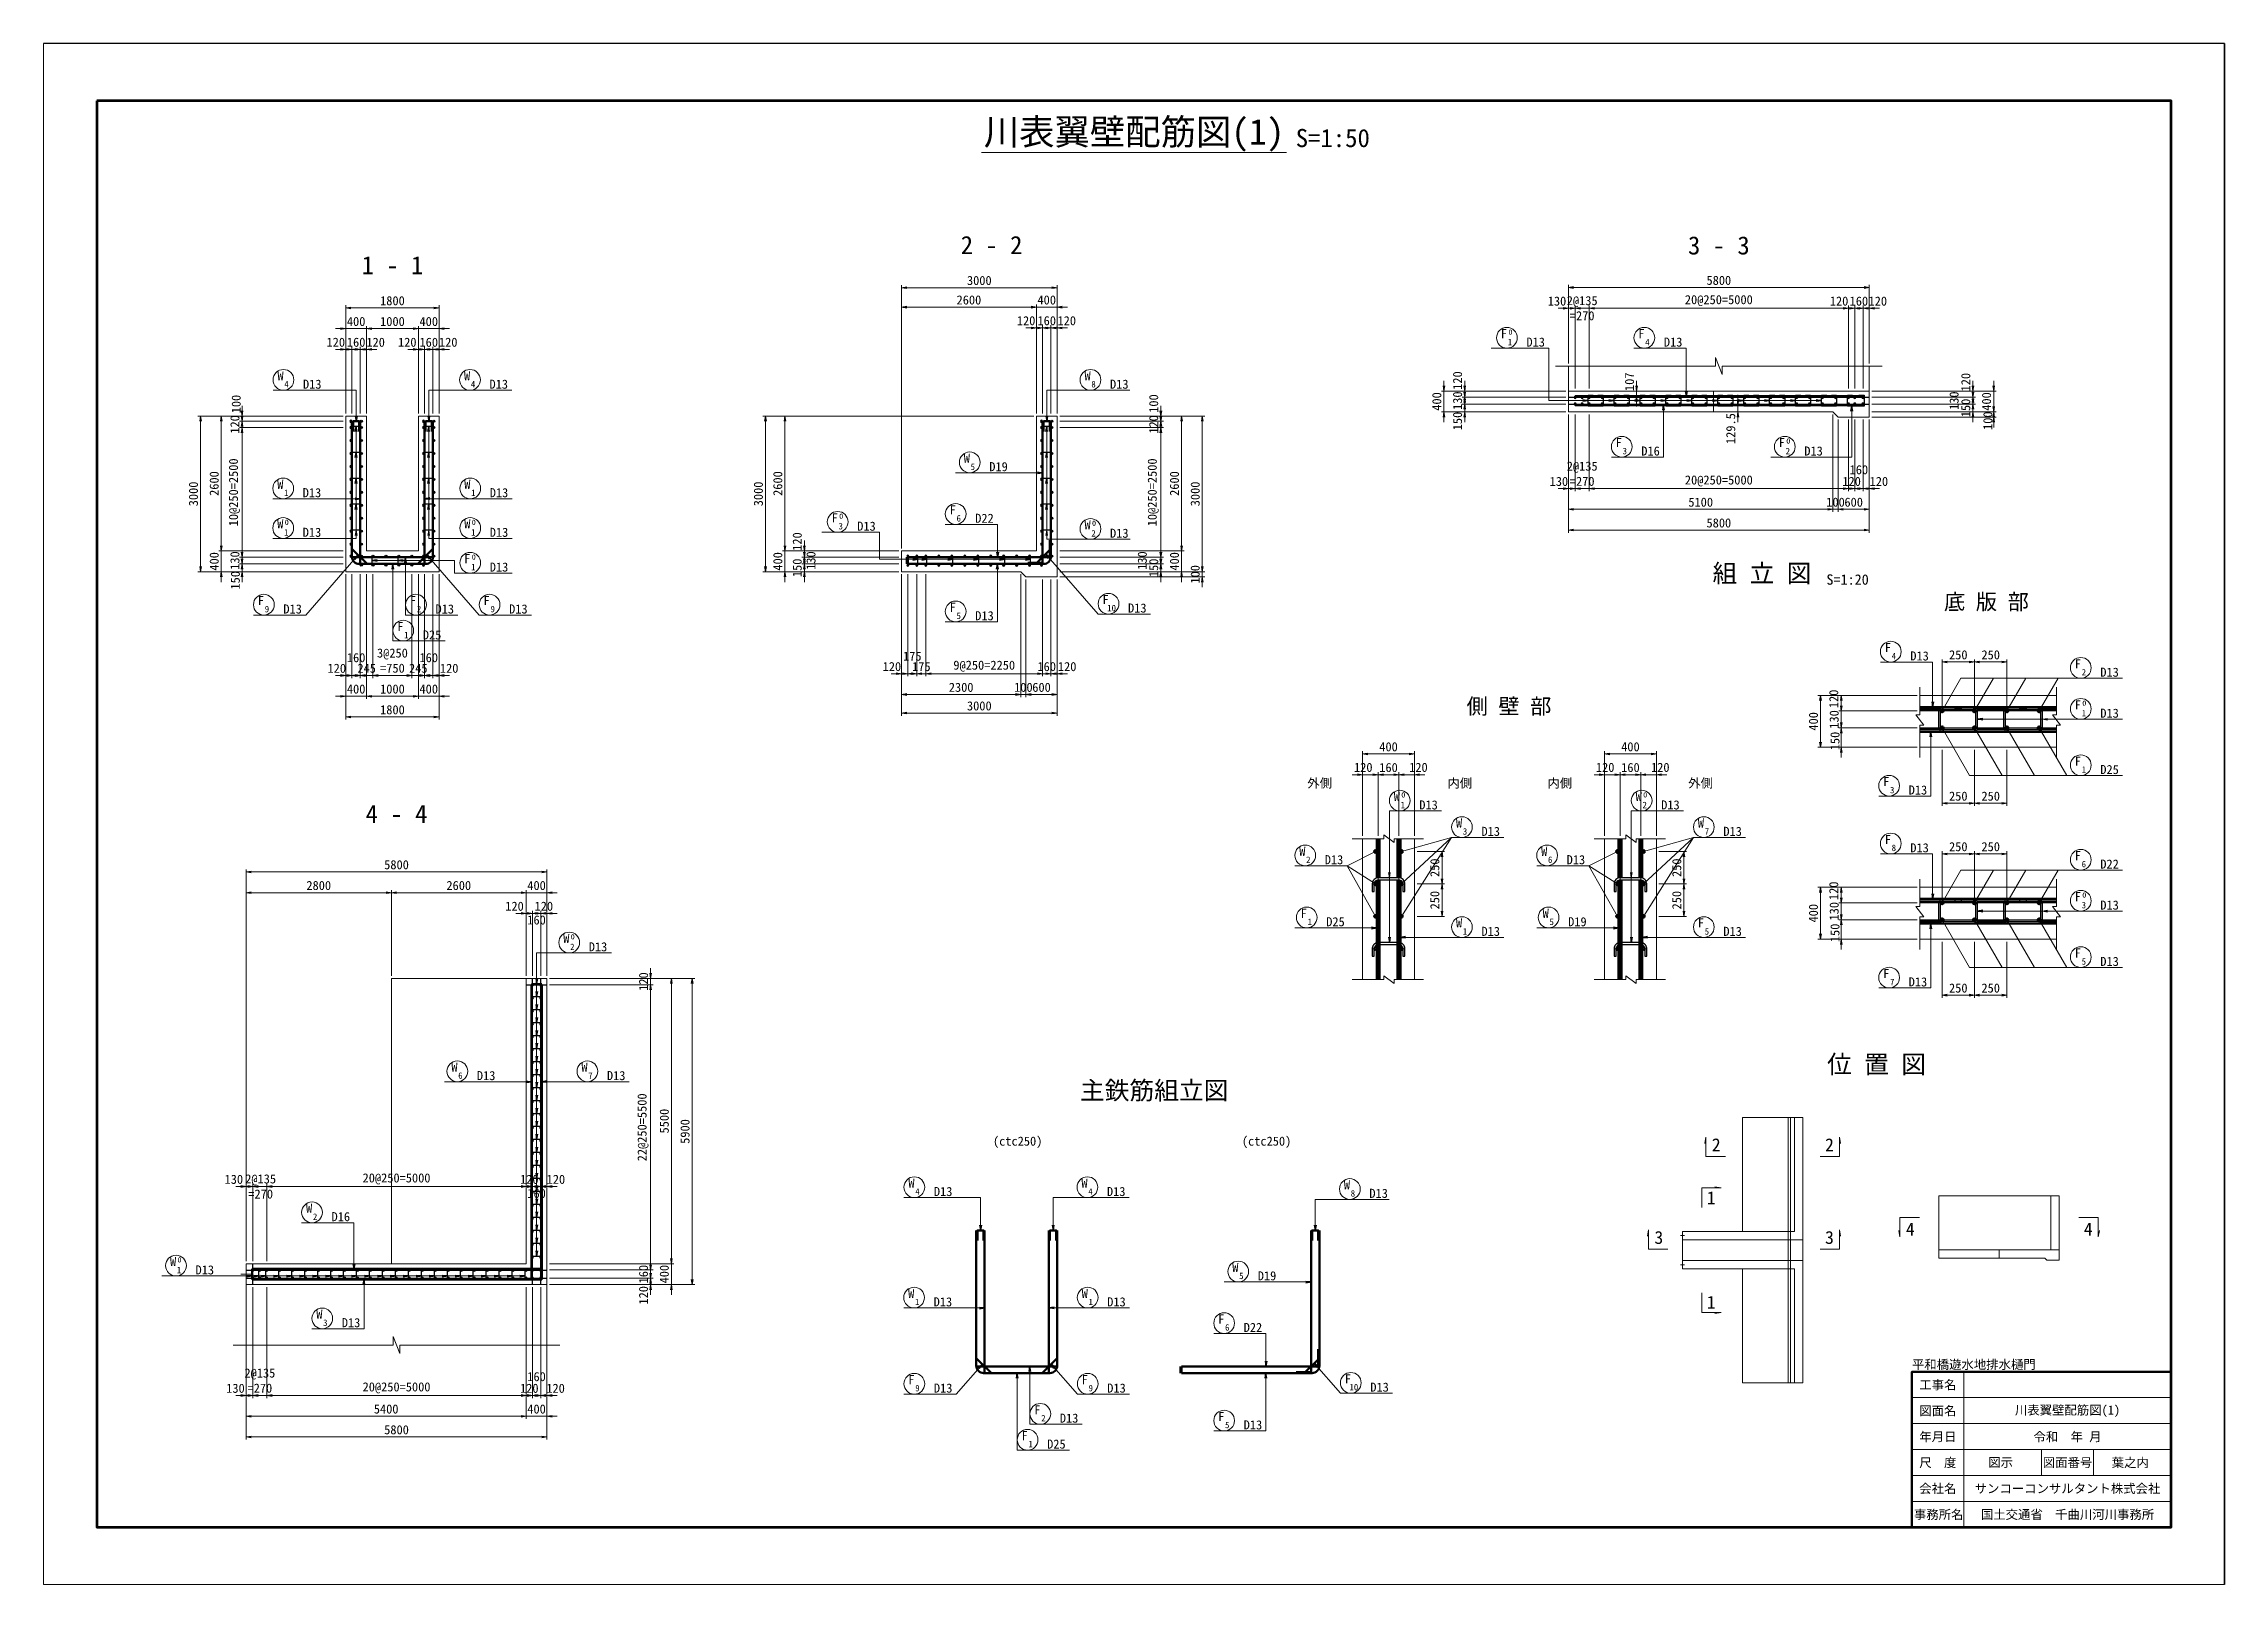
# Paper-space layout '川表翼壁配筋図(1)' of a CAD drawing. Header units: millimetres. Extents: x -452 to -32, y -515 to -218.
# The model-space entities are those that its viewports show. They can reach past a viewport. Long polylines and large blocks are cut down to what shows.
import ezdxf
from ezdxf.enums import TextEntityAlignment as Align

# ---------------------------------------------------------------- set-up
doc = ezdxf.new("R2010")
doc.units = ezdxf.units.MM
doc.header["$LTSCALE"] = 50
doc.header["$PDSIZE"] = 300
for name, pattern in [('CONTINU', [0]), ('DASHED2', [0.375, 0.25, -0.125]), ('SXF_一点短鎖線', [9.25, 6, -1.5, 0.25, -1.5]), ('SXF_跳び破線', [12, 6, -6])]:
    doc.linetypes.add(name, pattern=pattern)
doc.layers.get('Defpoints').update_dxf_attribs({"color": 191})
for name, color, linetype, lineweight in [('D-BGD', 7, 'Continuous', 13), ('D-BMK', 2, 'SXF_一点短鎖線', 13), ('D-STR', 1, 'Continuous', 50), ('D-STR-DIM', 7, 'Continuous', 13), ('D-STR-HTXT', 7, 'Continuous', 13), ('D-STR-STR2 @ 1', 7, 'Continuous', 25), ('D-STR-STR3', 1, 'Continuous', 25), ('D-STR-STR5', 7, 'Continuous', 25), ('D-STR-TXT', 7, 'Continuous', 13), ('D-TTL', 2, 'Continuous', 140), ('D-TTL-FRAM', 2, 'Continuous', 50), ('D-TTL-LINE', 7, 'Continuous', 13), ('D-TTL-TXT', 7, 'Continuous', 13)]:
    doc.layers.add(name, color=color, linetype=linetype, lineweight=lineweight)
doc.styles.add('MS ゴシック', font='MS Gothic.ttf')
doc.styles.add('YOKO_GOTHIC', font='MS Gothic.ttf')
doc.dimstyles.new('S50', dxfattribs={"dimscale": 50, "dimtxt": 3.5, "dimasz": 2, "dimexe": 1, "dimexo": 1, "dimgap": 1, "dimtad": 1, "dimdec": 0, "dimzin": 1, "dimdsep": 46, "dimtxsty": 'YOKO_GOTHIC', "dimblk": 'OPEN', "dimcen": 0, "dimclrd": 256, "dimclre": 256, "dimclrt": 256, "dimaunit": 1, "dimadec": 3, "dimazin": 0, "dimtfac": 1, "dimtdec": 0, "dimtix": 1, "dimtmove": 2, "dimatfit": 3, "dimldrblk": 'OPEN', "dimfxl": 1, "dimlwd": -1, "dimlwe": -1, "dimarcsym": 0})
doc.dimstyles.new('S50-20', dxfattribs={"dimscale": 50, "dimtxt": 3.5, "dimasz": 2, "dimexe": 1, "dimexo": 1, "dimgap": 1, "dimtad": 1, "dimdec": 0, "dimlfac": 0.4, "dimzin": 1, "dimdsep": 46, "dimtxsty": 'YOKO_GOTHIC', "dimblk": 'OPEN', "dimcen": 0, "dimclrd": 256, "dimclre": 256, "dimclrt": 256, "dimaunit": 1, "dimadec": 3, "dimazin": 0, "dimtfac": 1, "dimtdec": 0, "dimtix": 1, "dimtmove": 2, "dimatfit": 3, "dimldrblk": 'OPEN', "dimfxl": 1, "dimlwd": -1, "dimlwe": -1, "dimarcsym": 0})

psp = doc.layouts.new('川表翼壁配筋図(1)')

msp = doc.modelspace()

# ---------------------------------------------------------------- texts
at = {"layer": 'D-STR-TXT', "style": 'YOKO_GOTHIC'}
for s, height, p in [('2 - 2', 350, (240402.3, -37325.1)), ('3 - 3', 350, (254425.8, -37332.3)), ('1 - 1', 350, (228850.5, -37714.7)), ('F', 175, (250282.9, -38946.6)), ('1', 125, (250398.6, -39084.4)), ('0', 100, (250407.3, -38878.1)), ('F', 175, (252933.2, -38946.6)), ('4', 125, (253048.9, -39084.4)), ('W', 175, (226692.2, -39758.1)), ('4', 125, (226807.9, -39895.9)), ('W', 175, (230288.7, -39758.1)), ('4', 125, (230404.4, -39895.9)), ('W', 175, (242253.7, -39758.1)), ('8', 125, (242369.4, -39895.9)), ('W', 175, (239925.5, -41348.2)), ('F', 175, (252498, -41046.3)), ('3', 125, (252613.7, -41184.1)), ('F', 175, (255641.1, -41046.3)), ('2', 125, (255756.8, -41184.1)), ('0', 100, (255765.5, -40977.8)), ('5', 125, (240041.2, -41486)), ('W', 175, (226687.2, -41850.1)), ('1', 125, (226802.9, -41987.9)), ('W', 175, (230293.8, -41850.1)), ('1', 125, (230409.4, -41987.9)), ('W', 175, (226687.2, -42613.3)), ('0', 100, (226811.6, -42544.8)), ('W', 175, (230293.8, -42613.3)), ('0', 100, (230418.2, -42544.8)), ('F', 175, (237379, -42495.2)), ('0', 100, (237503.4, -42426.7)), ('F', 175, (239654.4, -42342.9)), ('6', 125, (239770.1, -42480.8)), ('W', 175, (242253.7, -42631.1)), ('0', 100, (242378.1, -42562.6)), ('1', 125, (226802.9, -42751.1)), ('1', 125, (230409.4, -42751.1)), ('3', 125, (237494.7, -42633)), ('2', 125, (242369.4, -42768.9)), ('F', 175, (230293.8, -43283.9)), ('1', 125, (230409.4, -43421.7)), ('0', 100, (230418.2, -43215.4)), ('F', 175, (226314.2, -44091.5)), ('9', 125, (226429.9, -44229.3)), ('F', 175, (229247.7, -44091.5)), ('2', 125, (229363.4, -44229.3)), ('F', 175, (230666.7, -44091.5)), ('9', 125, (230782.4, -44229.3)), ('F', 175, (239654.4, -44221.5)), ('F', 175, (242601.2, -44073.2)), ('10', 125, (242716.9, -44211)), ('F', 175, (229002.7, -44591.5)), ('5', 125, (239770.1, -44359.3)), ('1', 125, (229118.4, -44729.3)), ('F', 175, (257685.2, -44996.4)), ('4', 125, (257800.9, -45134.2)), ('F', 175, (261348.8, -45309.8)), ('2', 125, (261464.4, -45447.6)), ('F', 175, (261348.8, -46100.2)), ('1', 125, (261464.4, -46238)), ('0', 100, (261473.1, -46031.6)), ('F', 175, (261348.8, -47186.2)), ('F', 175, (257653.6, -47581)), ('1', 125, (261464.4, -47324)), ('W', 175, (248217.1, -47868.3)), ('1', 125, (248332.8, -48006.1)), ('0', 100, (248341.5, -47799.8)), ('W', 175, (252881.2, -47868.3)), ('2', 125, (252996.8, -48006.1)), ('0', 100, (253005.6, -47799.8)), ('3', 125, (257769.2, -47718.8)), ('4 - 4', 350, (228929.2, -48290.9)), ('W', 175, (249416.2, -48378.5)), ('W', 175, (254080.2, -48378.5)), ('W', 175, (246394.4, -48924.8)), ('3', 125, (249531.8, -48516.3)), ('W', 175, (251058.5, -48924.8)), ('7', 125, (254195.9, -48516.3)), ('F', 175, (257685.2, -48695.1)), ('8', 125, (257800.9, -48832.9)), ('2', 125, (246510, -49062.6)), ('6', 125, (251174.1, -49062.6)), ('F', 175, (261348.8, -49008.6)), ('6', 125, (261464.4, -49146.4)), ('F', 175, (246422.9, -50120.5)), ('W', 175, (251087, -50120.5)), ('F', 175, (261348.8, -49798.9)), ('3', 125, (261464.4, -49936.7)), ('0', 100, (261473.1, -49730.4)), ('W', 175, (232202.5, -50603.5)), ('0', 100, (232326.9, -50535)), ('1', 125, (246538.6, -50258.3)), ('W', 175, (249416.2, -50305.9)), ('1', 125, (249531.8, -50443.7)), ('5', 125, (251202.7, -50258.3)), ('F', 175, (254080.2, -50305.9)), ('5', 125, (254195.9, -50443.7)), ('2', 125, (232318.2, -50741.3)), ('F', 175, (261348.8, -50885)), ('F', 175, (257653.6, -51279.8)), ('7', 125, (257769.2, -51417.6)), ('5', 125, (261464.4, -51022.8)), ('W', 175, (230045.4, -53086.1)), ('W', 175, (232552.9, -53086.1)), ('位 置 図', 350, (257466.2, -53115.8)), ('6', 125, (230161.1, -53223.9)), ('7', 125, (232668.5, -53223.9)), ('W', 175, (238857.6, -55320.8)), ('4', 125, (238973.3, -55458.6)), ('W', 175, (242194.2, -55320.8)), ('4', 125, (242309.9, -55458.6)), ('W', 175, (247254.7, -55355.8)), ('8', 125, (247370.4, -55493.6)), ('W', 175, (227243.3, -55805.4)), ('2', 125, (227358.9, -55943.2)), ('W', 175, (224620.3, -56831.7)), ('0', 100, (224744.7, -56763.2)), ('1', 125, (224736, -56969.5)), ('W', 175, (245102.4, -56945.9)), ('5', 125, (245218, -57083.7)), ('W', 175, (238852.6, -57447.7)), ('1', 125, (238968.2, -57585.5)), ('W', 175, (242199.3, -57447.7)), ('1', 125, (242314.9, -57585.5)), ('W', 175, (227440.8, -57848.9)), ('3', 125, (227556.4, -57986.7)), ('F', 175, (244831.2, -57940.6)), ('6', 125, (244946.9, -58078.4)), ('F', 175, (238857.6, -59110)), ('9', 125, (238973.3, -59247.8)), ('F', 175, (242200, -59110)), ('9', 125, (242315.7, -59247.8)), ('F', 175, (247273, -59091.7)), ('10', 125, (247388.7, -59229.5)), ('F', 175, (241286.1, -59689.2)), ('2', 125, (241401.7, -59827)), ('F', 175, (244831.2, -59819.2)), ('F', 175, (241041.1, -60189.2)), ('5', 125, (244946.9, -59957)), ('1', 125, (241156.7, -60327))]:
    msp.add_text(s, height=height, dxfattribs=at).set_placement(p, align=Align.CENTER)
for s, p in [('D13', (250715.7, -39108.3)), ('D13', (253366, -39108.3)), ('D13', (227125, -39919.8)), ('D13', (230721.5, -39919.8)), ('D13', (242686.5, -39919.8)), ('D16', (252930.8, -41208)), ('D13', (256073.9, -41208)), ('D19', (240358.3, -41509.9)), ('D13', (227120, -42011.7)), ('D13', (230726.6, -42011.7)), ('D22', (240087.2, -42504.6)), ('D13', (227120, -42775)), ('D13', (230726.6, -42775)), ('D13', (237811.8, -42656.9)), ('D13', (242686.5, -42792.8)), ('D13', (230726.6, -43445.6)), ('D13', (226747, -44253.2)), ('D13', (229680.5, -44253.2)), ('D13', (231099.5, -44253.2)), ('D13', (243034, -44234.9)), ('D13', (240087.2, -44383.2)), ('D25', (229435.5, -44753.2)), ('D13', (258118, -45158.1)), ('D13', (261781.5, -45471.5)), ('D13', (261781.5, -46261.8)), ('外側', (246490.3, -47609.6)), ('内側', (249192.5, -47609.6)), ('内側', (251119.6, -47609.6)), ('外側', (253836, -47609.6)), ('D25', (261781.5, -47347.9)), ('D13', (248649.9, -48030)), ('D13', (253314, -48030)), ('D13', (258086.4, -47742.7)), ('D13', (249848.9, -48540.2)), ('D13', (254513, -48540.2)), ('D13', (258118, -48856.8)), ('D13', (246827.2, -49086.5)), ('D13', (251491.3, -49086.5)), ('D22', (261781.5, -49170.3)), ('D13', (261781.5, -49960.6)), ('D25', (246855.7, -50282.2)), ('D13', (249848.9, -50467.5)), ('D19', (251519.8, -50282.2)), ('D13', (254513, -50467.5)), ('D13', (232635.3, -50765.2)), ('D13', (261781.5, -51046.6)), ('D13', (258086.4, -51441.5)), ('D13', (230478.2, -53247.8)), ('D13', (232985.7, -53247.8)), ('D13', (239290.4, -55482.5)), ('D13', (242627, -55482.5)), ('D13', (247687.5, -55517.5)), ('D16', (227676.1, -55967)), ('D13', (225053.1, -56993.4)), ('D19', (245535.2, -57107.5)), ('D13', (239285.4, -57609.4)), ('D13', (242632.1, -57609.4)), ('D13', (227873.6, -58010.6)), ('D22', (245264, -58102.3)), ('D13', (239290.4, -59271.7)), ('D13', (242632.8, -59271.7)), ('D13', (247705.8, -59253.4)), ('D13', (241718.8, -59850.9)), ('D13', (245264, -59980.9)), ('D25', (241473.9, -60350.9))]:
    msp.add_text(s, height=175, dxfattribs=at).set_placement(p)
at = {"layer": 'D-STR-TXT', "lineweight": 13, "style": 'YOKO_GOTHIC'}
for s, p in [('2', (254376.1, -54619.7)), ('2', (256559.3, -54619.7)), ('1', (254278.9, -55642.5)), ('3', (253268.9, -56406)), ('3', (256559.3, -56406)), ('4', (258117.3, -56245.1)), ('4', (261548.5, -56245.1)), ('1', (254278.9, -57655.8))]:
    msp.add_text(s, height=250, dxfattribs=at).set_placement(p, align=Align.CENTER)
at = {"layer": 'D-TTL-TXT'}
for s, height, style, p in [('川表翼壁配筋図(1)', 500, 'MS ゴシック', (243149.2, -35367.9)), ('S=1:50', 350, 'MS ゴシック', (246982.5, -35367.9)), ('組 立 図', 350, 'YOKO_GOTHIC', (255258.6, -43758.1)), ('S=1:20', 200, 'YOKO_GOTHIC', (256908.4, -43758.1)), ('主鉄筋組立図', 350, 'YOKO_GOTHIC', (243539, -53726))]:
    msp.add_text(s, height=height, dxfattribs=dict(at, style=style)).set_placement(p, align=Align.BOTTOM_CENTER)
at = {"layer": 'D-TTL-TXT', "style": 'YOKO_GOTHIC'}
for s, p in [('底 版 部', (259586.3, -44177.5)), ('側 壁 部', (250379.2, -46191))]:
    msp.add_text(s, height=300, dxfattribs=at).set_placement(p, align=Align.CENTER)
for p in [(240430.2, -54511.4), (245229.6, -54511.4)]:
    msp.add_text('(ctc250)', height=175, dxfattribs=at).set_placement(p)
at = {"layer": 'D-TTL-TXT', "style": 'MS ゴシック'}
msp.add_text('平和橋遊水地排水樋門', height=175, dxfattribs=at).set_placement((258149.2, -58867.9), align=Align.BOTTOM_LEFT)
for s, p in [('工事名', (258649.2, -59117.9)), ('図面名', (258649.2, -59617.9)), ('川表翼壁配筋図(1)', (261149.2, -59617.9)), ('年月日', (258649.2, -60117.9)), ('令和  年 月', (261149.2, -60117.9)), ('尺\u3000度', (258649.2, -60617.9)), ('図示', (259859.1, -60617.9)), ('図面番号', (261149.2, -60617.9)), ('葉之内', (262359.1, -60617.9)), ('会社名', (258649.2, -61117.9)), ('サンコーコンサルタント株式会社', (261149.2, -61117.9)), ('事務所名', (258665.3, -61617.9)), ('国土交通省\u3000千曲川河川事務所', (261149.2, -61617.9))]:
    msp.add_text(s, height=175, dxfattribs=at).set_placement(p, align=Align.MIDDLE)

# ---------------------------------------------------------------- blocks, each defined once
blk = doc.blocks.new('a')
at = {"layer": 'D-STR-STR3'}
for radius in [20, 10]:
    blk.add_circle((0, 0), radius, dxfattribs=at)
blk = doc.blocks.new('_Open')
at = {"color": 0, "linetype": 'ByBlock', "lineweight": -2}
for p, q in [((-1, 0.17), (0, 0)), ((-1, -0.17), (0, 0)), ((0, 0), (-1, 0))]:
    blk.add_line(p, q, dxfattribs=at)
blk = doc.blocks.new('*D1896')
at = {"layer": 'D-STR-DIM', "ltscale": 1500, "transparency": 16777216}
for p, q in [((228070, -43498), (228070, -45498)), ((228230, -43498), (228230, -45498)), ((227970, -45448), (227870, -45448)), ((228070, -45448), (228230, -45448)), ((228330, -45448), (228430, -45448))]:
    blk.add_line(p, q, dxfattribs=at)
at = {"layer": 'Defpoints', "color": 0, "ltscale": 1500, "transparency": 16777216}
for p in [(228070, -43448), (228230, -43448), (228230, -45448)]:
    blk.add_point(p, dxfattribs=at)
at = {"layer": 'D-STR-DIM', "ltscale": 1500, "transparency": 16777216, "xscale": 100, "yscale": 100, "zscale": 100}
blk.add_blockref('_Open', (228070, -45448), dxfattribs=at)
at = {"layer": 'D-STR-DIM', "ltscale": 1500, "transparency": 16777216, "xscale": 100, "yscale": 100, "zscale": 100, "rotation": 180}
blk.add_blockref('_Open', (228230, -45448), dxfattribs=at)
at = {"layer": 'D-STR-DIM', "ltscale": 1500, "transparency": 16777216, "insert": (228150, -45105), "char_height": 175, "attachment_point": 5, "style": 'YOKO_GOTHIC'}
blk.add_mtext('160', dxfattribs=at)
blk = doc.blocks.new('*D1897')
at = {"layer": 'D-STR-DIM', "ltscale": 1500, "transparency": 16777216}
for p, q in [((228230, -43498), (228230, -45498)), ((228475, -43498), (228475, -45498)), ((228130, -45448), (228030, -45448)), ((228230, -45448), (228475, -45448)), ((228575, -45448), (228675, -45448))]:
    blk.add_line(p, q, dxfattribs=at)
at = {"layer": 'Defpoints', "color": 0, "ltscale": 1500, "transparency": 16777216}
for p in [(228230, -43448), (228475, -43448), (228475, -45448)]:
    blk.add_point(p, dxfattribs=at)
at = {"layer": 'D-STR-DIM', "ltscale": 1500, "transparency": 16777216, "xscale": 100, "yscale": 100, "zscale": 100}
blk.add_blockref('_Open', (228230, -45448), dxfattribs=at)
at = {"layer": 'D-STR-DIM', "ltscale": 1500, "transparency": 16777216, "xscale": 100, "yscale": 100, "zscale": 100, "rotation": 180}
blk.add_blockref('_Open', (228475, -45448), dxfattribs=at)
at = {"layer": 'D-STR-DIM', "ltscale": 1500, "transparency": 16777216, "insert": (228353, -45310), "char_height": 175, "attachment_point": 5, "style": 'YOKO_GOTHIC'}
blk.add_mtext('245', dxfattribs=at)
blk = doc.blocks.new('*D1898')
at = {"layer": 'D-STR-DIM', "ltscale": 1500, "transparency": 16777216}
for p, q in [((228475, -43498), (228475, -45498)), ((229225, -43498), (229225, -45498)), ((228575, -45448), (229125, -45448))]:
    blk.add_line(p, q, dxfattribs=at)
at = {"layer": 'Defpoints', "color": 0, "ltscale": 1500, "transparency": 16777216}
for p in [(228475, -43448), (229225, -43448), (229225, -45448)]:
    blk.add_point(p, dxfattribs=at)
at = {"layer": 'D-STR-DIM', "ltscale": 1500, "transparency": 16777216, "xscale": 100, "yscale": 100, "zscale": 100, "rotation": 180}
blk.add_blockref('_Open', (228475, -45448), dxfattribs=at)
at = {"layer": 'D-STR-DIM', "ltscale": 1500, "transparency": 16777216, "xscale": 100, "yscale": 100, "zscale": 100}
blk.add_blockref('_Open', (229225, -45448), dxfattribs=at)
at = {"layer": 'D-STR-DIM', "ltscale": 1500, "transparency": 16777216, "insert": (228850, -45162), "char_height": 175, "attachment_point": 5, "style": 'YOKO_GOTHIC'}
blk.add_mtext('{\\C7;3@250\\P=}750', dxfattribs=at)
blk = doc.blocks.new('*D1899')
at = {"layer": 'D-STR-DIM', "ltscale": 1500, "transparency": 16777216}
for p, q in [((229225, -43498), (229225, -45498)), ((229470, -43498), (229470, -45498)), ((229125, -45448), (229025, -45448)), ((229225, -45448), (229470, -45448)), ((229570, -45448), (229670, -45448))]:
    blk.add_line(p, q, dxfattribs=at)
at = {"layer": 'Defpoints', "color": 0, "ltscale": 1500, "transparency": 16777216}
for p in [(229225, -43448), (229470, -43448), (229470, -45448)]:
    blk.add_point(p, dxfattribs=at)
at = {"layer": 'D-STR-DIM', "ltscale": 1500, "transparency": 16777216, "xscale": 100, "yscale": 100, "zscale": 100}
blk.add_blockref('_Open', (229225, -45448), dxfattribs=at)
at = {"layer": 'D-STR-DIM', "ltscale": 1500, "transparency": 16777216, "xscale": 100, "yscale": 100, "zscale": 100, "rotation": 180}
blk.add_blockref('_Open', (229470, -45448), dxfattribs=at)
at = {"layer": 'D-STR-DIM', "ltscale": 1500, "transparency": 16777216, "insert": (229348, -45310), "char_height": 175, "attachment_point": 5, "style": 'YOKO_GOTHIC'}
blk.add_mtext('245', dxfattribs=at)
blk = doc.blocks.new('*D1900')
at = {"layer": 'D-STR-DIM', "ltscale": 1500, "transparency": 16777216}
for p, q in [((229630, -43498), (229630, -45498)), ((229750, -43498), (229750, -45498)), ((229530, -45448), (229430, -45448)), ((229630, -45448), (229750, -45448)), ((229850, -45448), (229950, -45448))]:
    blk.add_line(p, q, dxfattribs=at)
at = {"layer": 'Defpoints', "color": 0, "ltscale": 1500, "transparency": 16777216}
for p in [(229630, -43448), (229750, -43448), (229750, -45448)]:
    blk.add_point(p, dxfattribs=at)
at = {"layer": 'D-STR-DIM', "ltscale": 1500, "transparency": 16777216, "xscale": 100, "yscale": 100, "zscale": 100}
blk.add_blockref('_Open', (229630, -45448), dxfattribs=at)
at = {"layer": 'D-STR-DIM', "ltscale": 1500, "transparency": 16777216, "xscale": 100, "yscale": 100, "zscale": 100, "rotation": 180}
blk.add_blockref('_Open', (229750, -45448), dxfattribs=at)
at = {"layer": 'D-STR-DIM', "ltscale": 1500, "transparency": 16777216, "insert": (229944, -45310), "char_height": 175, "attachment_point": 5, "style": 'YOKO_GOTHIC'}
blk.add_mtext('120', dxfattribs=at)
blk = doc.blocks.new('*D1901')
at = {"layer": 'D-STR-DIM', "transparency": 16777216}
for p, q in [((227950, -43498), (227950, -45498)), ((228070, -43498), (228070, -45498)), ((227850, -45448), (227750, -45448)), ((228070, -45448), (227950, -45448)), ((228170, -45448), (228270, -45448))]:
    blk.add_line(p, q, dxfattribs=at)
at = {"layer": 'Defpoints', "color": 0, "transparency": 16777216}
for p in [(227950, -43448), (228070, -43448), (227950, -45448)]:
    blk.add_point(p, dxfattribs=at)
at = {"layer": 'D-STR-DIM', "transparency": 16777216, "xscale": 100, "yscale": 100, "zscale": 100}
blk.add_blockref('_Open', (227950, -45448), dxfattribs=at)
at = {"layer": 'D-STR-DIM', "transparency": 16777216, "xscale": 100, "yscale": 100, "zscale": 100, "rotation": 180}
blk.add_blockref('_Open', (228070, -45448), dxfattribs=at)
at = {"layer": 'D-STR-DIM', "transparency": 16777216, "insert": (227776, -45310), "char_height": 175, "attachment_point": 5, "style": 'YOKO_GOTHIC'}
blk.add_mtext('120', dxfattribs=at)
blk = doc.blocks.new('*D1902')
at = {"layer": 'D-STR-DIM', "ltscale": 1500, "transparency": 16777216}
for p, q in [((229470, -43498), (229470, -45498)), ((229630, -43498), (229630, -45498)), ((229370, -45448), (229270, -45448)), ((229630, -45448), (229470, -45448)), ((229730, -45448), (229830, -45448))]:
    blk.add_line(p, q, dxfattribs=at)
at = {"layer": 'Defpoints', "color": 0, "ltscale": 1500, "transparency": 16777216}
for p in [(229470, -43448), (229630, -43448), (229470, -45448)]:
    blk.add_point(p, dxfattribs=at)
at = {"layer": 'D-STR-DIM', "ltscale": 1500, "transparency": 16777216, "xscale": 100, "yscale": 100, "zscale": 100}
blk.add_blockref('_Open', (229470, -45448), dxfattribs=at)
at = {"layer": 'D-STR-DIM', "ltscale": 1500, "transparency": 16777216, "xscale": 100, "yscale": 100, "zscale": 100, "rotation": 180}
blk.add_blockref('_Open', (229630, -45448), dxfattribs=at)
at = {"layer": 'D-STR-DIM', "ltscale": 1500, "transparency": 16777216, "insert": (229550, -45105), "char_height": 175, "attachment_point": 5, "style": 'YOKO_GOTHIC'}
blk.add_mtext('160', dxfattribs=at)
blk = doc.blocks.new('*D1903')
at = {"layer": 'D-STR-DIM', "ltscale": 1500, "transparency": 16777216}
for p, q in [((227950, -43498), (227950, -46298)), ((229750, -43498), (229750, -46298)), ((228050, -46248), (229650, -46248))]:
    blk.add_line(p, q, dxfattribs=at)
at = {"layer": 'Defpoints', "color": 0, "ltscale": 1500, "transparency": 16777216}
for p in [(227950, -43448), (229750, -43448), (229750, -46248)]:
    blk.add_point(p, dxfattribs=at)
at = {"layer": 'D-STR-DIM', "ltscale": 1500, "transparency": 16777216, "xscale": 100, "yscale": 100, "zscale": 100, "rotation": 180}
blk.add_blockref('_Open', (227950, -46248), dxfattribs=at)
at = {"layer": 'D-STR-DIM', "ltscale": 1500, "transparency": 16777216, "xscale": 100, "yscale": 100, "zscale": 100}
blk.add_blockref('_Open', (229750, -46248), dxfattribs=at)
at = {"layer": 'D-STR-DIM', "ltscale": 1500, "transparency": 16777216, "insert": (228850, -46110), "char_height": 175, "attachment_point": 5, "style": 'YOKO_GOTHIC'}
blk.add_mtext('1800', dxfattribs=at)
blk = doc.blocks.new('*D1904')
at = {"layer": 'D-STR-DIM', "ltscale": 1500, "transparency": 16777216}
for p, q in [((227950, -43498), (227950, -45898)), ((228350, -43498), (228350, -45898)), ((227850, -45848), (227750, -45848)), ((227950, -45848), (228350, -45848)), ((228450, -45848), (228550, -45848))]:
    blk.add_line(p, q, dxfattribs=at)
at = {"layer": 'Defpoints', "color": 0, "ltscale": 1500, "transparency": 16777216}
for p in [(227950, -43448), (228350, -43448), (228350, -45848)]:
    blk.add_point(p, dxfattribs=at)
at = {"layer": 'D-STR-DIM', "ltscale": 1500, "transparency": 16777216, "xscale": 100, "yscale": 100, "zscale": 100}
blk.add_blockref('_Open', (227950, -45848), dxfattribs=at)
at = {"layer": 'D-STR-DIM', "ltscale": 1500, "transparency": 16777216, "xscale": 100, "yscale": 100, "zscale": 100, "rotation": 180}
blk.add_blockref('_Open', (228350, -45848), dxfattribs=at)
at = {"layer": 'D-STR-DIM', "ltscale": 1500, "transparency": 16777216, "insert": (228150, -45710), "char_height": 175, "attachment_point": 5, "style": 'YOKO_GOTHIC'}
blk.add_mtext('400', dxfattribs=at)
blk = doc.blocks.new('*D1905')
at = {"layer": 'D-STR-DIM', "ltscale": 1500, "transparency": 16777216}
for p, q in [((228350, -43498), (228350, -45898)), ((229350, -43498), (229350, -45898)), ((228450, -45848), (229250, -45848))]:
    blk.add_line(p, q, dxfattribs=at)
at = {"layer": 'Defpoints', "color": 0, "ltscale": 1500, "transparency": 16777216}
for p in [(228350, -43448), (229350, -43448), (229350, -45848)]:
    blk.add_point(p, dxfattribs=at)
at = {"layer": 'D-STR-DIM', "ltscale": 1500, "transparency": 16777216, "xscale": 100, "yscale": 100, "zscale": 100, "rotation": 180}
blk.add_blockref('_Open', (228350, -45848), dxfattribs=at)
at = {"layer": 'D-STR-DIM', "ltscale": 1500, "transparency": 16777216, "xscale": 100, "yscale": 100, "zscale": 100}
blk.add_blockref('_Open', (229350, -45848), dxfattribs=at)
at = {"layer": 'D-STR-DIM', "ltscale": 1500, "transparency": 16777216, "insert": (228850, -45710), "char_height": 175, "attachment_point": 5, "style": 'YOKO_GOTHIC'}
blk.add_mtext('1000', dxfattribs=at)
blk = doc.blocks.new('*D1906')
at = {"layer": 'D-STR-DIM', "ltscale": 1500, "transparency": 16777216}
for p, q in [((229350, -43498), (229350, -45898)), ((229750, -43498), (229750, -45898)), ((229250, -45848), (229150, -45848)), ((229350, -45848), (229750, -45848)), ((229850, -45848), (229950, -45848))]:
    blk.add_line(p, q, dxfattribs=at)
at = {"layer": 'Defpoints', "color": 0, "ltscale": 1500, "transparency": 16777216}
for p in [(229350, -43448), (229750, -43448), (229750, -45848)]:
    blk.add_point(p, dxfattribs=at)
at = {"layer": 'D-STR-DIM', "ltscale": 1500, "transparency": 16777216, "xscale": 100, "yscale": 100, "zscale": 100}
blk.add_blockref('_Open', (229350, -45848), dxfattribs=at)
at = {"layer": 'D-STR-DIM', "ltscale": 1500, "transparency": 16777216, "xscale": 100, "yscale": 100, "zscale": 100, "rotation": 180}
blk.add_blockref('_Open', (229750, -45848), dxfattribs=at)
at = {"layer": 'D-STR-DIM', "ltscale": 1500, "transparency": 16777216, "insert": (229550, -45710), "char_height": 175, "attachment_point": 5, "style": 'YOKO_GOTHIC'}
blk.add_mtext('400', dxfattribs=at)
blk = doc.blocks.new('*D1907')
at = {"layer": 'D-STR-DIM', "ltscale": 1500, "transparency": 16777216}
for p, q in [((227900, -40448), (225100, -40448)), ((225150, -40548), (225150, -43348)), ((227900, -43448), (225100, -43448))]:
    blk.add_line(p, q, dxfattribs=at)
at = {"layer": 'Defpoints', "color": 0, "ltscale": 1500, "transparency": 16777216}
for p in [(227950, -40448), (225150, -43448), (227950, -43448)]:
    blk.add_point(p, dxfattribs=at)
at = {"layer": 'D-STR-DIM', "ltscale": 1500, "transparency": 16777216, "xscale": 100, "yscale": 100, "zscale": 100}
for p, rotation in [((225150, -40448), 90), ((225150, -43448), 270)]:
    blk.add_blockref('_Open', p, dxfattribs=dict(at, rotation=rotation))
at = {"layer": 'D-STR-DIM', "ltscale": 1500, "transparency": 16777216, "insert": (225013, -41948), "char_height": 175, "attachment_point": 5, "rotation": 90, "style": 'YOKO_GOTHIC'}
blk.add_mtext('3000', dxfattribs=at)
blk = doc.blocks.new('*D1908')
at = {"layer": 'D-STR-DIM', "ltscale": 1500, "transparency": 16777216}
for p, q in [((225550, -42948), (225550, -42848)), ((227900, -43048), (225500, -43048)), ((225550, -43048), (225550, -43448)), ((227900, -43448), (225500, -43448)), ((225550, -43548), (225550, -43648))]:
    blk.add_line(p, q, dxfattribs=at)
at = {"layer": 'Defpoints', "color": 0, "ltscale": 1500, "transparency": 16777216}
for p in [(227950, -43048), (225550, -43448), (227950, -43448)]:
    blk.add_point(p, dxfattribs=at)
at = {"layer": 'D-STR-DIM', "ltscale": 1500, "transparency": 16777216, "xscale": 100, "yscale": 100, "zscale": 100}
for p, rotation in [((225550, -43048), 270), ((225550, -43448), 90)]:
    blk.add_blockref('_Open', p, dxfattribs=dict(at, rotation=rotation))
at = {"layer": 'D-STR-DIM', "ltscale": 1500, "transparency": 16777216, "insert": (225413, -43248), "char_height": 175, "attachment_point": 5, "rotation": 90, "style": 'YOKO_GOTHIC'}
blk.add_mtext('400', dxfattribs=at)
blk = doc.blocks.new('*D1909')
at = {"layer": 'D-STR-DIM', "ltscale": 1500, "transparency": 16777216}
for p, q in [((227900, -40668), (225900, -40668)), ((225950, -40768), (225950, -43068)), ((227900, -43168), (225900, -43168))]:
    blk.add_line(p, q, dxfattribs=at)
at = {"layer": 'Defpoints', "color": 0, "ltscale": 1500, "transparency": 16777216}
for p in [(227950, -40668), (225950, -43168), (227950, -43168)]:
    blk.add_point(p, dxfattribs=at)
at = {"layer": 'D-STR-DIM', "ltscale": 1500, "transparency": 16777216, "xscale": 100, "yscale": 100, "zscale": 100}
for p, rotation in [((225950, -40668), 90), ((225950, -43168), 270)]:
    blk.add_blockref('_Open', p, dxfattribs=dict(at, rotation=rotation))
at = {"layer": 'D-STR-DIM', "ltscale": 1500, "transparency": 16777216, "insert": (225803, -41918), "char_height": 175, "attachment_point": 5, "rotation": 90, "style": 'YOKO_GOTHIC'}
blk.add_mtext('10@250=2500', dxfattribs=at)
blk = doc.blocks.new('*D1910')
at = {"layer": 'D-STR-DIM', "ltscale": 1500, "transparency": 16777216}
for p, q in [((227900, -43168), (225900, -43168)), ((227900, -43298), (225900, -43298)), ((225950, -43068), (225950, -42968)), ((225950, -43168), (225950, -43298)), ((225950, -43398), (225950, -43498))]:
    blk.add_line(p, q, dxfattribs=at)
at = {"layer": 'Defpoints', "color": 0, "ltscale": 1500, "transparency": 16777216}
for p in [(225950, -43298), (227950, -43168), (227950, -43298)]:
    blk.add_point(p, dxfattribs=at)
at = {"layer": 'D-STR-DIM', "ltscale": 1500, "transparency": 16777216, "xscale": 100, "yscale": 100, "zscale": 100}
for p, rotation in [((225950, -43168), 270), ((225950, -43298), 90)]:
    blk.add_blockref('_Open', p, dxfattribs=dict(at, rotation=rotation))
at = {"layer": 'D-STR-DIM', "ltscale": 1500, "transparency": 16777216, "insert": (225813, -43233), "char_height": 175, "attachment_point": 5, "rotation": 90, "style": 'YOKO_GOTHIC'}
blk.add_mtext('130', dxfattribs=at)
blk = doc.blocks.new('*D1911')
at = {"layer": 'D-STR-DIM', "ltscale": 1500, "transparency": 16777216}
for p, q in [((227900, -43298), (225900, -43298)), ((225950, -43198), (225950, -43098)), ((225950, -43298), (225950, -43448)), ((227900, -43448), (225900, -43448)), ((225950, -43548), (225950, -43648))]:
    blk.add_line(p, q, dxfattribs=at)
at = {"layer": 'Defpoints', "color": 0, "ltscale": 1500, "transparency": 16777216}
for p in [(227950, -43298), (225950, -43448), (227950, -43448)]:
    blk.add_point(p, dxfattribs=at)
at = {"layer": 'D-STR-DIM', "ltscale": 1500, "transparency": 16777216, "xscale": 100, "yscale": 100, "zscale": 100}
for p, rotation in [((225950, -43298), 270), ((225950, -43448), 90)]:
    blk.add_blockref('_Open', p, dxfattribs=dict(at, rotation=rotation))
at = {"layer": 'D-STR-DIM', "ltscale": 1500, "transparency": 16777216, "insert": (225821, -43613), "char_height": 175, "attachment_point": 5, "rotation": 90, "style": 'YOKO_GOTHIC'}
blk.add_mtext('150', dxfattribs=at)
blk = doc.blocks.new('*D1861')
at = {"layer": 'D-STR-DIM', "ltscale": 1500, "transparency": 16777216}
for p, q in [((227900, -40448), (225500, -40448)), ((225550, -40548), (225550, -42948)), ((227900, -43048), (225500, -43048))]:
    blk.add_line(p, q, dxfattribs=at)
at = {"layer": 'Defpoints', "color": 0, "ltscale": 1500, "transparency": 16777216}
for p in [(227950, -40448), (225550, -43048), (227950, -43048)]:
    blk.add_point(p, dxfattribs=at)
at = {"layer": 'D-STR-DIM', "ltscale": 1500, "transparency": 16777216, "xscale": 100, "yscale": 100, "zscale": 100}
for p, rotation in [((225550, -40448), 90), ((225550, -43048), 270)]:
    blk.add_blockref('_Open', p, dxfattribs=dict(at, rotation=rotation))
at = {"layer": 'D-STR-DIM', "ltscale": 1500, "transparency": 16777216, "insert": (225413, -41748), "char_height": 175, "attachment_point": 5, "rotation": 90, "style": 'YOKO_GOTHIC'}
blk.add_mtext('2600', dxfattribs=at)
blk = doc.blocks.new('*D1862')
at = {"layer": 'D-STR-DIM', "transparency": 16777216}
for p, q in [((225950, -40448), (225950, -40348)), ((227900, -40548), (225900, -40548)), ((227900, -40668), (225900, -40668)), ((225950, -40668), (225950, -40548)), ((225950, -40768), (225950, -40868))]:
    blk.add_line(p, q, dxfattribs=at)
at = {"layer": 'Defpoints', "color": 0, "transparency": 16777216}
for p in [(225950, -40548), (227950, -40548), (227950, -40668)]:
    blk.add_point(p, dxfattribs=at)
at = {"layer": 'D-STR-DIM', "transparency": 16777216, "xscale": 100, "yscale": 100, "zscale": 100}
for p, rotation in [((225950, -40548), 270), ((225950, -40668), 90)]:
    blk.add_blockref('_Open', p, dxfattribs=dict(at, rotation=rotation))
at = {"layer": 'D-STR-DIM', "transparency": 16777216, "insert": (225813, -40608), "char_height": 175, "attachment_point": 5, "rotation": 90, "style": 'YOKO_GOTHIC'}
blk.add_mtext('120', dxfattribs=at)
blk = doc.blocks.new('*D1863')
at = {"layer": 'D-STR-DIM', "transparency": 16777216}
for p, q in [((225950, -40348), (225950, -40248)), ((227900, -40448), (225900, -40448)), ((227900, -40548), (225900, -40548)), ((225950, -40548), (225950, -40448)), ((225950, -40648), (225950, -40748))]:
    blk.add_line(p, q, dxfattribs=at)
at = {"layer": 'Defpoints', "color": 0, "transparency": 16777216}
for p in [(225950, -40448), (227950, -40448), (227950, -40548)]:
    blk.add_point(p, dxfattribs=at)
at = {"layer": 'D-STR-DIM', "transparency": 16777216, "xscale": 100, "yscale": 100, "zscale": 100}
for p, rotation in [((225950, -40448), 270), ((225950, -40548), 90)]:
    blk.add_blockref('_Open', p, dxfattribs=dict(at, rotation=rotation))
at = {"layer": 'D-STR-DIM', "transparency": 16777216, "insert": (225838, -40216), "char_height": 175, "attachment_point": 5, "rotation": 90, "style": 'YOKO_GOTHIC'}
blk.add_mtext('100', dxfattribs=at)
blk = doc.blocks.new('*D1864')
at = {"layer": 'D-STR-DIM', "transparency": 16777216}
for p, q in [((227950, -40398), (227950, -38312)), ((228050, -38362), (229650, -38362)), ((229750, -40398), (229750, -38312))]:
    blk.add_line(p, q, dxfattribs=at)
at = {"layer": 'Defpoints', "color": 0, "transparency": 16777216}
for p in [(229750, -38362), (227950, -40448), (229750, -40448)]:
    blk.add_point(p, dxfattribs=at)
at = {"layer": 'D-STR-DIM', "transparency": 16777216, "xscale": 100, "yscale": 100, "zscale": 100, "rotation": 180}
blk.add_blockref('_Open', (227950, -38362), dxfattribs=at)
at = {"layer": 'D-STR-DIM', "transparency": 16777216, "xscale": 100, "yscale": 100, "zscale": 100}
blk.add_blockref('_Open', (229750, -38362), dxfattribs=at)
at = {"layer": 'D-STR-DIM', "transparency": 16777216, "insert": (228850, -38225), "char_height": 175, "attachment_point": 5, "style": 'YOKO_GOTHIC'}
blk.add_mtext('1800', dxfattribs=at)
blk = doc.blocks.new('*D1865')
at = {"layer": 'D-STR-DIM', "transparency": 16777216}
for p, q in [((227850, -38762), (227750, -38762)), ((227950, -40398), (227950, -38712)), ((227950, -38762), (228350, -38762)), ((228350, -40398), (228350, -38712)), ((228450, -38762), (228550, -38762))]:
    blk.add_line(p, q, dxfattribs=at)
at = {"layer": 'Defpoints', "color": 0, "transparency": 16777216}
for p in [(228350, -38762), (227950, -40448), (228350, -40448)]:
    blk.add_point(p, dxfattribs=at)
at = {"layer": 'D-STR-DIM', "transparency": 16777216, "xscale": 100, "yscale": 100, "zscale": 100}
blk.add_blockref('_Open', (227950, -38762), dxfattribs=at)
at = {"layer": 'D-STR-DIM', "transparency": 16777216, "xscale": 100, "yscale": 100, "zscale": 100, "rotation": 180}
blk.add_blockref('_Open', (228350, -38762), dxfattribs=at)
at = {"layer": 'D-STR-DIM', "transparency": 16777216, "insert": (228150, -38625), "char_height": 175, "attachment_point": 5, "style": 'YOKO_GOTHIC'}
blk.add_mtext('400', dxfattribs=at)
blk = doc.blocks.new('*D1866')
at = {"layer": 'D-STR-DIM', "transparency": 16777216}
for p, q in [((228350, -40398), (228350, -38712)), ((228450, -38762), (229250, -38762)), ((229350, -40398), (229350, -38712))]:
    blk.add_line(p, q, dxfattribs=at)
at = {"layer": 'Defpoints', "color": 0, "transparency": 16777216}
for p in [(229350, -38762), (228350, -40448), (229350, -40448)]:
    blk.add_point(p, dxfattribs=at)
at = {"layer": 'D-STR-DIM', "transparency": 16777216, "xscale": 100, "yscale": 100, "zscale": 100, "rotation": 180}
blk.add_blockref('_Open', (228350, -38762), dxfattribs=at)
at = {"layer": 'D-STR-DIM', "transparency": 16777216, "xscale": 100, "yscale": 100, "zscale": 100}
blk.add_blockref('_Open', (229350, -38762), dxfattribs=at)
at = {"layer": 'D-STR-DIM', "transparency": 16777216, "insert": (228850, -38625), "char_height": 175, "attachment_point": 5, "style": 'YOKO_GOTHIC'}
blk.add_mtext('1000', dxfattribs=at)
blk = doc.blocks.new('*D1867')
at = {"layer": 'D-STR-DIM', "transparency": 16777216}
for p, q in [((229250, -38762), (229150, -38762)), ((229350, -40398), (229350, -38712)), ((229350, -38762), (229750, -38762)), ((229750, -40398), (229750, -38712)), ((229850, -38762), (229950, -38762))]:
    blk.add_line(p, q, dxfattribs=at)
at = {"layer": 'Defpoints', "color": 0, "transparency": 16777216}
for p in [(229750, -38762), (229350, -40448), (229750, -40448)]:
    blk.add_point(p, dxfattribs=at)
at = {"layer": 'D-STR-DIM', "transparency": 16777216, "xscale": 100, "yscale": 100, "zscale": 100}
blk.add_blockref('_Open', (229350, -38762), dxfattribs=at)
at = {"layer": 'D-STR-DIM', "transparency": 16777216, "xscale": 100, "yscale": 100, "zscale": 100, "rotation": 180}
blk.add_blockref('_Open', (229750, -38762), dxfattribs=at)
at = {"layer": 'D-STR-DIM', "transparency": 16777216, "insert": (229550, -38625), "char_height": 175, "attachment_point": 5, "style": 'YOKO_GOTHIC'}
blk.add_mtext('400', dxfattribs=at)
blk = doc.blocks.new('*D1868')
at = {"layer": 'D-STR-DIM', "transparency": 16777216}
for p, q in [((227850, -39162), (227750, -39162)), ((227950, -40398), (227950, -39112)), ((227950, -39162), (228070, -39162)), ((228070, -40398), (228070, -39112)), ((228170, -39162), (228270, -39162))]:
    blk.add_line(p, q, dxfattribs=at)
at = {"layer": 'Defpoints', "color": 0, "transparency": 16777216}
for p in [(228070, -39162), (227950, -40448), (228070, -40448)]:
    blk.add_point(p, dxfattribs=at)
at = {"layer": 'D-STR-DIM', "transparency": 16777216, "xscale": 100, "yscale": 100, "zscale": 100}
blk.add_blockref('_Open', (227950, -39162), dxfattribs=at)
at = {"layer": 'D-STR-DIM', "transparency": 16777216, "xscale": 100, "yscale": 100, "zscale": 100, "rotation": 180}
blk.add_blockref('_Open', (228070, -39162), dxfattribs=at)
at = {"layer": 'D-STR-DIM', "transparency": 16777216, "insert": (227757, -39025), "char_height": 175, "attachment_point": 5, "style": 'YOKO_GOTHIC'}
blk.add_mtext('120', dxfattribs=at)
blk = doc.blocks.new('*D1869')
at = {"layer": 'D-STR-DIM', "transparency": 16777216}
for p, q in [((227970, -39162), (227870, -39162)), ((228070, -40398), (228070, -39112)), ((228070, -39162), (228230, -39162)), ((228230, -40398), (228230, -39112)), ((228330, -39162), (228430, -39162))]:
    blk.add_line(p, q, dxfattribs=at)
at = {"layer": 'Defpoints', "color": 0, "transparency": 16777216}
for p in [(228230, -39162), (228070, -40448), (228230, -40448)]:
    blk.add_point(p, dxfattribs=at)
at = {"layer": 'D-STR-DIM', "transparency": 16777216, "xscale": 100, "yscale": 100, "zscale": 100}
blk.add_blockref('_Open', (228070, -39162), dxfattribs=at)
at = {"layer": 'D-STR-DIM', "transparency": 16777216, "xscale": 100, "yscale": 100, "zscale": 100, "rotation": 180}
blk.add_blockref('_Open', (228230, -39162), dxfattribs=at)
at = {"layer": 'D-STR-DIM', "transparency": 16777216, "insert": (228150, -39025), "char_height": 175, "attachment_point": 5, "style": 'YOKO_GOTHIC'}
blk.add_mtext('160', dxfattribs=at)
blk = doc.blocks.new('*D1870')
at = {"layer": 'D-STR-DIM', "transparency": 16777216}
for p, q in [((228130, -39162), (228030, -39162)), ((228230, -40398), (228230, -39112)), ((228350, -39162), (228230, -39162)), ((228350, -40398), (228350, -39112)), ((228450, -39162), (228550, -39162))]:
    blk.add_line(p, q, dxfattribs=at)
at = {"layer": 'Defpoints', "color": 0, "transparency": 16777216}
for p in [(228230, -39162), (228230, -40448), (228350, -40448)]:
    blk.add_point(p, dxfattribs=at)
at = {"layer": 'D-STR-DIM', "transparency": 16777216, "xscale": 100, "yscale": 100, "zscale": 100}
blk.add_blockref('_Open', (228230, -39162), dxfattribs=at)
at = {"layer": 'D-STR-DIM', "transparency": 16777216, "xscale": 100, "yscale": 100, "zscale": 100, "rotation": 180}
blk.add_blockref('_Open', (228350, -39162), dxfattribs=at)
at = {"layer": 'D-STR-DIM', "transparency": 16777216, "insert": (228526, -39025), "char_height": 175, "attachment_point": 5, "style": 'YOKO_GOTHIC'}
blk.add_mtext('120', dxfattribs=at)
blk = doc.blocks.new('*D1871')
at = {"layer": 'D-STR-DIM', "transparency": 16777216}
for p, q in [((229530, -39162), (229430, -39162)), ((229630, -40398), (229630, -39112)), ((229750, -39162), (229630, -39162)), ((229750, -40398), (229750, -39112)), ((229850, -39162), (229950, -39162))]:
    blk.add_line(p, q, dxfattribs=at)
at = {"layer": 'Defpoints', "color": 0, "transparency": 16777216}
for p in [(229630, -39162), (229630, -40448), (229750, -40448)]:
    blk.add_point(p, dxfattribs=at)
at = {"layer": 'D-STR-DIM', "transparency": 16777216, "xscale": 100, "yscale": 100, "zscale": 100}
blk.add_blockref('_Open', (229630, -39162), dxfattribs=at)
at = {"layer": 'D-STR-DIM', "transparency": 16777216, "xscale": 100, "yscale": 100, "zscale": 100, "rotation": 180}
blk.add_blockref('_Open', (229750, -39162), dxfattribs=at)
at = {"layer": 'D-STR-DIM', "transparency": 16777216, "insert": (229926, -39025), "char_height": 175, "attachment_point": 5, "style": 'YOKO_GOTHIC'}
blk.add_mtext('120', dxfattribs=at)
blk = doc.blocks.new('*D1872')
at = {"layer": 'D-STR-DIM', "transparency": 16777216}
for p, q in [((229370, -39162), (229270, -39162)), ((229470, -40398), (229470, -39112)), ((229630, -39162), (229470, -39162)), ((229630, -40398), (229630, -39112)), ((229730, -39162), (229830, -39162))]:
    blk.add_line(p, q, dxfattribs=at)
at = {"layer": 'Defpoints', "color": 0, "transparency": 16777216}
for p in [(229470, -39162), (229470, -40448), (229630, -40448)]:
    blk.add_point(p, dxfattribs=at)
at = {"layer": 'D-STR-DIM', "transparency": 16777216, "xscale": 100, "yscale": 100, "zscale": 100}
blk.add_blockref('_Open', (229470, -39162), dxfattribs=at)
at = {"layer": 'D-STR-DIM', "transparency": 16777216, "xscale": 100, "yscale": 100, "zscale": 100, "rotation": 180}
blk.add_blockref('_Open', (229630, -39162), dxfattribs=at)
at = {"layer": 'D-STR-DIM', "transparency": 16777216, "insert": (229550, -39025), "char_height": 175, "attachment_point": 5, "style": 'YOKO_GOTHIC'}
blk.add_mtext('160', dxfattribs=at)
blk = doc.blocks.new('*D1873')
at = {"layer": 'D-STR-DIM', "transparency": 16777216}
for p, q in [((229250, -39162), (229150, -39162)), ((229350, -40398), (229350, -39112)), ((229350, -39162), (229470, -39162)), ((229470, -40398), (229470, -39112)), ((229570, -39162), (229670, -39162))]:
    blk.add_line(p, q, dxfattribs=at)
at = {"layer": 'Defpoints', "color": 0, "transparency": 16777216}
for p in [(229470, -39162), (229350, -40448), (229470, -40448)]:
    blk.add_point(p, dxfattribs=at)
at = {"layer": 'D-STR-DIM', "transparency": 16777216, "xscale": 100, "yscale": 100, "zscale": 100}
blk.add_blockref('_Open', (229350, -39162), dxfattribs=at)
at = {"layer": 'D-STR-DIM', "transparency": 16777216, "xscale": 100, "yscale": 100, "zscale": 100, "rotation": 180}
blk.add_blockref('_Open', (229470, -39162), dxfattribs=at)
at = {"layer": 'D-STR-DIM', "transparency": 16777216, "insert": (229136, -39025), "char_height": 175, "attachment_point": 5, "style": 'YOKO_GOTHIC'}
blk.add_mtext('120', dxfattribs=at)
blk = doc.blocks.new('*D1874')
at = {"layer": 'D-STR-DIM', "transparency": 16777216}
for p, q in [((241166, -38348), (241066, -38348)), ((241266, -40398), (241266, -38298)), ((241666, -38348), (241266, -38348)), ((241666, -40398), (241666, -38298)), ((241766, -38348), (241866, -38348))]:
    blk.add_line(p, q, dxfattribs=at)
at = {"layer": 'Defpoints', "color": 0, "transparency": 16777216}
for p in [(241266, -38348), (241266, -40448), (241666, -40448)]:
    blk.add_point(p, dxfattribs=at)
at = {"layer": 'D-STR-DIM', "transparency": 16777216, "xscale": 100, "yscale": 100, "zscale": 100}
blk.add_blockref('_Open', (241266, -38348), dxfattribs=at)
at = {"layer": 'D-STR-DIM', "transparency": 16777216, "xscale": 100, "yscale": 100, "zscale": 100, "rotation": 180}
blk.add_blockref('_Open', (241666, -38348), dxfattribs=at)
at = {"layer": 'D-STR-DIM', "transparency": 16777216, "insert": (241466, -38210), "char_height": 175, "attachment_point": 5, "style": 'YOKO_GOTHIC'}
blk.add_mtext('400', dxfattribs=at)
blk = doc.blocks.new('*D1875')
at = {"layer": 'D-STR-DIM', "ltscale": 1500, "transparency": 16777216}
for p, q in [((238666, -42998), (238666, -37923)), ((241566, -37973), (238766, -37973)), ((241666, -40398), (241666, -37923))]:
    blk.add_line(p, q, dxfattribs=at)
at = {"layer": 'Defpoints', "color": 0, "ltscale": 1500, "transparency": 16777216}
for p in [(238666, -37973), (241666, -40448), (238666, -43048)]:
    blk.add_point(p, dxfattribs=at)
at = {"layer": 'D-STR-DIM', "ltscale": 1500, "transparency": 16777216, "xscale": 100, "yscale": 100, "zscale": 100, "rotation": 180}
blk.add_blockref('_Open', (238666, -37973), dxfattribs=at)
at = {"layer": 'D-STR-DIM', "ltscale": 1500, "transparency": 16777216, "xscale": 100, "yscale": 100, "zscale": 100}
blk.add_blockref('_Open', (241666, -37973), dxfattribs=at)
at = {"layer": 'D-STR-DIM', "ltscale": 1500, "transparency": 16777216, "insert": (240166, -37835), "char_height": 175, "attachment_point": 5, "style": 'YOKO_GOTHIC'}
blk.add_mtext('3000', dxfattribs=at)
blk = doc.blocks.new('*D1876')
at = {"layer": 'D-STR-DIM', "transparency": 16777216}
for p, q in [((238666, -42998), (238666, -38298)), ((241166, -38348), (238766, -38348)), ((241266, -40398), (241266, -38298))]:
    blk.add_line(p, q, dxfattribs=at)
at = {"layer": 'Defpoints', "color": 0, "transparency": 16777216}
for p in [(238666, -38348), (241266, -40448), (238666, -43048)]:
    blk.add_point(p, dxfattribs=at)
at = {"layer": 'D-STR-DIM', "transparency": 16777216, "xscale": 100, "yscale": 100, "zscale": 100, "rotation": 180}
blk.add_blockref('_Open', (238666, -38348), dxfattribs=at)
at = {"layer": 'D-STR-DIM', "transparency": 16777216, "xscale": 100, "yscale": 100, "zscale": 100}
blk.add_blockref('_Open', (241266, -38348), dxfattribs=at)
at = {"layer": 'D-STR-DIM', "transparency": 16777216, "insert": (239966, -38210), "char_height": 175, "attachment_point": 5, "style": 'YOKO_GOTHIC'}
blk.add_mtext('2600', dxfattribs=at)
blk = doc.blocks.new('*D1877')
at = {"layer": 'D-STR-DIM', "transparency": 16777216}
for p, q in [((241216, -40448), (235994, -40448)), ((236044, -43348), (236044, -40548)), ((238516, -43448), (235994, -43448))]:
    blk.add_line(p, q, dxfattribs=at)
at = {"layer": 'Defpoints', "color": 0, "transparency": 16777216}
for p in [(236044, -40448), (241266, -40448), (238566, -43448)]:
    blk.add_point(p, dxfattribs=at)
at = {"layer": 'D-STR-DIM', "transparency": 16777216, "xscale": 100, "yscale": 100, "zscale": 100}
for p, rotation in [((236044, -40448), 90), ((236044, -43448), 270)]:
    blk.add_blockref('_Open', p, dxfattribs=dict(at, rotation=rotation))
at = {"layer": 'D-STR-DIM', "transparency": 16777216, "insert": (235906, -41948), "char_height": 175, "attachment_point": 5, "rotation": 90, "style": 'YOKO_GOTHIC'}
blk.add_mtext('3000', dxfattribs=at)
blk = doc.blocks.new('*D1878')
at = {"layer": 'D-STR-DIM', "transparency": 16777216}
for p, q in [((236419, -42948), (236419, -42848)), ((238616, -43048), (236369, -43048)), ((236419, -43448), (236419, -43048)), ((238516, -43448), (236369, -43448)), ((236419, -43548), (236419, -43648))]:
    blk.add_line(p, q, dxfattribs=at)
at = {"layer": 'Defpoints', "color": 0, "transparency": 16777216}
for p in [(236419, -43048), (238666, -43048), (238566, -43448)]:
    blk.add_point(p, dxfattribs=at)
at = {"layer": 'D-STR-DIM', "transparency": 16777216, "xscale": 100, "yscale": 100, "zscale": 100}
for p, rotation in [((236419, -43048), 270), ((236419, -43448), 90)]:
    blk.add_blockref('_Open', p, dxfattribs=dict(at, rotation=rotation))
at = {"layer": 'D-STR-DIM', "transparency": 16777216, "insert": (236281, -43248), "char_height": 175, "attachment_point": 5, "rotation": 90, "style": 'YOKO_GOTHIC'}
blk.add_mtext('400', dxfattribs=at)
blk = doc.blocks.new('*D1879')
at = {"layer": 'D-STR-DIM', "transparency": 16777216}
for p, q in [((241216, -40448), (236369, -40448)), ((236419, -42948), (236419, -40548)), ((238616, -43048), (236369, -43048))]:
    blk.add_line(p, q, dxfattribs=at)
at = {"layer": 'Defpoints', "color": 0, "transparency": 16777216}
for p in [(236419, -40448), (241266, -40448), (238666, -43048)]:
    blk.add_point(p, dxfattribs=at)
at = {"layer": 'D-STR-DIM', "transparency": 16777216, "xscale": 100, "yscale": 100, "zscale": 100}
for p, rotation in [((236419, -40448), 90), ((236419, -43048), 270)]:
    blk.add_blockref('_Open', p, dxfattribs=dict(at, rotation=rotation))
at = {"layer": 'D-STR-DIM', "transparency": 16777216, "insert": (236281, -41748), "char_height": 175, "attachment_point": 5, "rotation": 90, "style": 'YOKO_GOTHIC'}
blk.add_mtext('2600', dxfattribs=at)
blk = doc.blocks.new('*D1880')
at = {"layer": 'D-STR-DIM', "transparency": 16777216}
for p, q in [((241066, -43598), (241066, -45864)), ((241666, -43698), (241666, -45864)), ((241566, -45814), (241166, -45814))]:
    blk.add_line(p, q, dxfattribs=at)
at = {"layer": 'Defpoints', "color": 0, "transparency": 16777216}
for p in [(241066, -43548), (241666, -43648), (241066, -45814)]:
    blk.add_point(p, dxfattribs=at)
at = {"layer": 'D-STR-DIM', "transparency": 16777216, "xscale": 100, "yscale": 100, "zscale": 100, "rotation": 180}
blk.add_blockref('_Open', (241066, -45814), dxfattribs=at)
at = {"layer": 'D-STR-DIM', "transparency": 16777216, "xscale": 100, "yscale": 100, "zscale": 100}
blk.add_blockref('_Open', (241666, -45814), dxfattribs=at)
at = {"layer": 'D-STR-DIM', "transparency": 16777216, "insert": (241366, -45677), "char_height": 175, "attachment_point": 5, "style": 'YOKO_GOTHIC'}
blk.add_mtext('600', dxfattribs=at)
blk = doc.blocks.new('*D1881')
at = {"layer": 'D-STR-DIM', "transparency": 16777216}
for p, q in [((240966, -43498), (240966, -45864)), ((241066, -43598), (241066, -45864)), ((240866, -45814), (240766, -45814)), ((241066, -45814), (240966, -45814)), ((241166, -45814), (241266, -45814))]:
    blk.add_line(p, q, dxfattribs=at)
at = {"layer": 'Defpoints', "color": 0, "transparency": 16777216}
for p in [(240966, -43448), (241066, -43548), (240966, -45814)]:
    blk.add_point(p, dxfattribs=at)
at = {"layer": 'D-STR-DIM', "transparency": 16777216, "xscale": 100, "yscale": 100, "zscale": 100}
blk.add_blockref('_Open', (240966, -45814), dxfattribs=at)
at = {"layer": 'D-STR-DIM', "transparency": 16777216, "xscale": 100, "yscale": 100, "zscale": 100, "rotation": 180}
blk.add_blockref('_Open', (241066, -45814), dxfattribs=at)
at = {"layer": 'D-STR-DIM', "transparency": 16777216, "insert": (241016, -45677), "char_height": 175, "attachment_point": 5, "style": 'YOKO_GOTHIC'}
blk.add_mtext('100', dxfattribs=at)
blk = doc.blocks.new('*D1882')
at = {"layer": 'D-STR-DIM', "transparency": 16777216}
for p, q in [((238666, -43498), (238666, -46223)), ((241666, -43598), (241666, -46223)), ((241566, -46173), (238766, -46173))]:
    blk.add_line(p, q, dxfattribs=at)
at = {"layer": 'Defpoints', "color": 0, "transparency": 16777216}
for p in [(238666, -43448), (241666, -43548), (238666, -46173)]:
    blk.add_point(p, dxfattribs=at)
at = {"layer": 'D-STR-DIM', "transparency": 16777216, "xscale": 100, "yscale": 100, "zscale": 100, "rotation": 180}
blk.add_blockref('_Open', (238666, -46173), dxfattribs=at)
at = {"layer": 'D-STR-DIM', "transparency": 16777216, "xscale": 100, "yscale": 100, "zscale": 100}
blk.add_blockref('_Open', (241666, -46173), dxfattribs=at)
at = {"layer": 'D-STR-DIM', "transparency": 16777216, "insert": (240166, -46035), "char_height": 175, "attachment_point": 5, "style": 'YOKO_GOTHIC'}
blk.add_mtext('3000', dxfattribs=at)
blk = doc.blocks.new('*D1883')
at = {"layer": 'D-STR-DIM', "transparency": 16777216}
for p, q in [((238666, -43498), (238666, -45864)), ((240966, -43498), (240966, -45864)), ((240866, -45814), (238766, -45814))]:
    blk.add_line(p, q, dxfattribs=at)
at = {"layer": 'Defpoints', "color": 0, "transparency": 16777216}
for p in [(238666, -43448), (240966, -43448), (238666, -45814)]:
    blk.add_point(p, dxfattribs=at)
at = {"layer": 'D-STR-DIM', "transparency": 16777216, "xscale": 100, "yscale": 100, "zscale": 100, "rotation": 180}
blk.add_blockref('_Open', (238666, -45814), dxfattribs=at)
at = {"layer": 'D-STR-DIM', "transparency": 16777216, "xscale": 100, "yscale": 100, "zscale": 100}
blk.add_blockref('_Open', (240966, -45814), dxfattribs=at)
at = {"layer": 'D-STR-DIM', "transparency": 16777216, "insert": (239816, -45677), "char_height": 175, "attachment_point": 5, "style": 'YOKO_GOTHIC'}
blk.add_mtext('2300', dxfattribs=at)
blk = doc.blocks.new('*D1884')
at = {"layer": 'D-STR-DIM', "transparency": 16777216}
for p, q in [((241716, -40448), (244516, -40448)), ((244466, -40548), (244466, -43348)), ((241716, -43448), (244516, -43448))]:
    blk.add_line(p, q, dxfattribs=at)
at = {"layer": 'Defpoints', "color": 0, "transparency": 16777216}
for p in [(241666, -40448), (241666, -43448), (244466, -43448)]:
    blk.add_point(p, dxfattribs=at)
at = {"layer": 'D-STR-DIM', "transparency": 16777216, "xscale": 100, "yscale": 100, "zscale": 100}
for p, rotation in [((244466, -40448), 90), ((244466, -43448), 270)]:
    blk.add_blockref('_Open', p, dxfattribs=dict(at, rotation=rotation))
at = {"layer": 'D-STR-DIM', "transparency": 16777216, "insert": (244329, -41948), "char_height": 175, "attachment_point": 5, "rotation": 90, "style": 'YOKO_GOTHIC'}
blk.add_mtext('3000', dxfattribs=at)
blk = doc.blocks.new('*D1885')
at = {"layer": 'D-STR-DIM', "transparency": 16777216}
for p, q in [((241716, -40448), (244116, -40448)), ((244066, -40548), (244066, -42948)), ((241716, -43048), (244116, -43048))]:
    blk.add_line(p, q, dxfattribs=at)
at = {"layer": 'Defpoints', "color": 0, "transparency": 16777216}
for p in [(241666, -40448), (241666, -43048), (244066, -43048)]:
    blk.add_point(p, dxfattribs=at)
at = {"layer": 'D-STR-DIM', "transparency": 16777216, "xscale": 100, "yscale": 100, "zscale": 100}
for p, rotation in [((244066, -40448), 90), ((244066, -43048), 270)]:
    blk.add_blockref('_Open', p, dxfattribs=dict(at, rotation=rotation))
at = {"layer": 'D-STR-DIM', "transparency": 16777216, "insert": (243929, -41748), "char_height": 175, "attachment_point": 5, "rotation": 90, "style": 'YOKO_GOTHIC'}
blk.add_mtext('2600', dxfattribs=at)
blk = doc.blocks.new('*D1886')
at = {"layer": 'D-STR-DIM', "transparency": 16777216}
for p, q in [((244066, -42948), (244066, -42848)), ((241716, -43048), (244116, -43048)), ((244066, -43048), (244066, -43448)), ((241716, -43448), (244116, -43448)), ((244066, -43548), (244066, -43648))]:
    blk.add_line(p, q, dxfattribs=at)
at = {"layer": 'Defpoints', "color": 0, "transparency": 16777216}
for p in [(241666, -43048), (241666, -43448), (244066, -43448)]:
    blk.add_point(p, dxfattribs=at)
at = {"layer": 'D-STR-DIM', "transparency": 16777216, "xscale": 100, "yscale": 100, "zscale": 100}
for p, rotation in [((244066, -43048), 270), ((244066, -43448), 90)]:
    blk.add_blockref('_Open', p, dxfattribs=dict(at, rotation=rotation))
at = {"layer": 'D-STR-DIM', "transparency": 16777216, "insert": (243929, -43248), "char_height": 175, "attachment_point": 5, "rotation": 90, "style": 'YOKO_GOTHIC'}
blk.add_mtext('400', dxfattribs=at)
blk = doc.blocks.new('*D1887')
at = {"layer": 'D-STR-DIM', "transparency": 16777216}
for p, q in [((243666, -40348), (243666, -40248)), ((241716, -40448), (243716, -40448)), ((241716, -40548), (243716, -40548)), ((243666, -40548), (243666, -40448)), ((243666, -40648), (243666, -40748))]:
    blk.add_line(p, q, dxfattribs=at)
at = {"layer": 'Defpoints', "color": 0, "transparency": 16777216}
for p in [(241666, -40448), (241666, -40548), (243666, -40448)]:
    blk.add_point(p, dxfattribs=at)
at = {"layer": 'D-STR-DIM', "transparency": 16777216, "xscale": 100, "yscale": 100, "zscale": 100}
for p, rotation in [((243666, -40448), 270), ((243666, -40548), 90)]:
    blk.add_blockref('_Open', p, dxfattribs=dict(at, rotation=rotation))
at = {"layer": 'D-STR-DIM', "transparency": 16777216, "insert": (243529, -40206), "char_height": 175, "attachment_point": 5, "rotation": 90, "style": 'YOKO_GOTHIC'}
blk.add_mtext('100', dxfattribs=at)
blk = doc.blocks.new('*D1888')
at = {"layer": 'D-STR-DIM', "transparency": 16777216}
for p, q in [((241716, -40668), (243716, -40668)), ((243666, -40768), (243666, -43068)), ((241716, -43168), (243716, -43168))]:
    blk.add_line(p, q, dxfattribs=at)
at = {"layer": 'Defpoints', "color": 0, "transparency": 16777216}
for p in [(241666, -40668), (241666, -43168), (243666, -43168)]:
    blk.add_point(p, dxfattribs=at)
at = {"layer": 'D-STR-DIM', "transparency": 16777216, "xscale": 100, "yscale": 100, "zscale": 100}
for p, rotation in [((243666, -40668), 90), ((243666, -43168), 270)]:
    blk.add_blockref('_Open', p, dxfattribs=dict(at, rotation=rotation))
at = {"layer": 'D-STR-DIM', "transparency": 16777216, "insert": (243519, -41918), "char_height": 175, "attachment_point": 5, "rotation": 90, "style": 'YOKO_GOTHIC'}
blk.add_mtext('10@250=2500', dxfattribs=at)
blk = doc.blocks.new('*D1889')
at = {"layer": 'D-STR-DIM', "transparency": 16777216}
for p, q in [((241716, -43168), (243716, -43168)), ((241716, -43298), (243716, -43298)), ((243666, -43068), (243666, -42968)), ((243666, -43168), (243666, -43298)), ((243666, -43398), (243666, -43498))]:
    blk.add_line(p, q, dxfattribs=at)
at = {"layer": 'Defpoints', "color": 0, "transparency": 16777216}
for p in [(241666, -43168), (241666, -43298), (243666, -43298)]:
    blk.add_point(p, dxfattribs=at)
at = {"layer": 'D-STR-DIM', "transparency": 16777216, "xscale": 100, "yscale": 100, "zscale": 100}
for p, rotation in [((243666, -43168), 270), ((243666, -43298), 90)]:
    blk.add_blockref('_Open', p, dxfattribs=dict(at, rotation=rotation))
at = {"layer": 'D-STR-DIM', "transparency": 16777216, "insert": (243309, -43233), "char_height": 175, "attachment_point": 5, "rotation": 90, "style": 'YOKO_GOTHIC'}
blk.add_mtext('130', dxfattribs=at)
blk = doc.blocks.new('*D1890')
at = {"layer": 'D-STR-DIM', "transparency": 16777216}
for p, q in [((241716, -43298), (243716, -43298)), ((243666, -43198), (243666, -43098)), ((243666, -43298), (243666, -43448)), ((241716, -43448), (243716, -43448)), ((243666, -43548), (243666, -43648))]:
    blk.add_line(p, q, dxfattribs=at)
at = {"layer": 'Defpoints', "color": 0, "transparency": 16777216}
for p in [(241666, -43298), (241666, -43448), (243666, -43448)]:
    blk.add_point(p, dxfattribs=at)
at = {"layer": 'D-STR-DIM', "transparency": 16777216, "xscale": 100, "yscale": 100, "zscale": 100}
for p, rotation in [((243666, -43298), 270), ((243666, -43448), 90)]:
    blk.add_blockref('_Open', p, dxfattribs=dict(at, rotation=rotation))
at = {"layer": 'D-STR-DIM', "transparency": 16777216, "insert": (243529, -43373), "char_height": 175, "attachment_point": 5, "rotation": 90, "style": 'YOKO_GOTHIC'}
blk.add_mtext('150', dxfattribs=at)
blk = doc.blocks.new('*D1891')
at = {"layer": 'D-STR-DIM', "transparency": 16777216}
for p, q in [((243666, -40448), (243666, -40348)), ((241716, -40548), (243716, -40548)), ((241716, -40668), (243716, -40668)), ((243666, -40668), (243666, -40548)), ((243666, -40768), (243666, -40868))]:
    blk.add_line(p, q, dxfattribs=at)
at = {"layer": 'Defpoints', "color": 0, "transparency": 16777216}
for p in [(241666, -40548), (241666, -40668), (243666, -40548)]:
    blk.add_point(p, dxfattribs=at)
at = {"layer": 'D-STR-DIM', "transparency": 16777216, "xscale": 100, "yscale": 100, "zscale": 100}
for p, rotation in [((243666, -40548), 270), ((243666, -40668), 90)]:
    blk.add_blockref('_Open', p, dxfattribs=dict(at, rotation=rotation))
at = {"layer": 'D-STR-DIM', "transparency": 16777216, "insert": (243529, -40608), "char_height": 175, "attachment_point": 5, "rotation": 90, "style": 'YOKO_GOTHIC'}
blk.add_mtext('120', dxfattribs=at)
blk = doc.blocks.new('*D1892')
at = {"layer": 'D-STR-DIM', "transparency": 16777216}
for p, q in [((244466, -43348), (244466, -43248)), ((241716, -43448), (244516, -43448)), ((241716, -43548), (244516, -43548)), ((244466, -43548), (244466, -43448)), ((244466, -43648), (244466, -43748))]:
    blk.add_line(p, q, dxfattribs=at)
at = {"layer": 'Defpoints', "color": 0, "transparency": 16777216}
for p in [(241666, -43448), (241666, -43548), (244466, -43448)]:
    blk.add_point(p, dxfattribs=at)
at = {"layer": 'D-STR-DIM', "transparency": 16777216, "xscale": 100, "yscale": 100, "zscale": 100}
for p, rotation in [((244466, -43448), 270), ((244466, -43548), 90)]:
    blk.add_blockref('_Open', p, dxfattribs=dict(at, rotation=rotation))
at = {"layer": 'D-STR-DIM', "transparency": 16777216, "insert": (244329, -43498), "char_height": 175, "attachment_point": 5, "rotation": 90, "style": 'YOKO_GOTHIC'}
blk.add_mtext('100', dxfattribs=at)
blk = doc.blocks.new('*D1893')
at = {"layer": 'D-STR-DIM', "transparency": 16777216}
for p, q in [((239136, -43498), (239136, -45464)), ((241386, -43598), (241386, -45464)), ((239236, -45414), (241286, -45414))]:
    blk.add_line(p, q, dxfattribs=at)
at = {"layer": 'Defpoints', "color": 0, "transparency": 16777216}
for p in [(239136, -43448), (241386, -43548), (241386, -45414)]:
    blk.add_point(p, dxfattribs=at)
at = {"layer": 'D-STR-DIM', "transparency": 16777216, "xscale": 100, "yscale": 100, "zscale": 100, "rotation": 180}
blk.add_blockref('_Open', (239136, -45414), dxfattribs=at)
at = {"layer": 'D-STR-DIM', "transparency": 16777216, "xscale": 100, "yscale": 100, "zscale": 100}
blk.add_blockref('_Open', (241386, -45414), dxfattribs=at)
at = {"layer": 'D-STR-DIM', "transparency": 16777216, "insert": (240261, -45268), "char_height": 175, "attachment_point": 5, "style": 'YOKO_GOTHIC'}
blk.add_mtext('9@250=2250', dxfattribs=at)
blk = doc.blocks.new('*D1894')
at = {"layer": 'D-STR-DIM', "transparency": 16777216}
for p, q in [((238666, -43498), (238666, -45464)), ((238786, -43498), (238786, -45464)), ((238566, -45414), (238466, -45414)), ((238666, -45414), (238786, -45414)), ((238886, -45414), (238986, -45414))]:
    blk.add_line(p, q, dxfattribs=at)
at = {"layer": 'Defpoints', "color": 0, "transparency": 16777216}
for p in [(238666, -43448), (238786, -43448), (238786, -45414)]:
    blk.add_point(p, dxfattribs=at)
at = {"layer": 'D-STR-DIM', "transparency": 16777216, "xscale": 100, "yscale": 100, "zscale": 100}
blk.add_blockref('_Open', (238666, -45414), dxfattribs=at)
at = {"layer": 'D-STR-DIM', "transparency": 16777216, "xscale": 100, "yscale": 100, "zscale": 100, "rotation": 180}
blk.add_blockref('_Open', (238786, -45414), dxfattribs=at)
at = {"layer": 'D-STR-DIM', "transparency": 16777216, "insert": (238481, -45277), "char_height": 175, "attachment_point": 5, "style": 'YOKO_GOTHIC'}
blk.add_mtext('120', dxfattribs=at)
blk = doc.blocks.new('*D1895')
at = {"layer": 'D-STR-DIM', "transparency": 16777216}
for p, q in [((241546, -43598), (241546, -45464)), ((241666, -43598), (241666, -45464)), ((241446, -45414), (241346, -45414)), ((241666, -45414), (241546, -45414)), ((241766, -45414), (241866, -45414))]:
    blk.add_line(p, q, dxfattribs=at)
at = {"layer": 'Defpoints', "color": 0, "transparency": 16777216}
for p in [(241546, -43548), (241666, -43548), (241546, -45414)]:
    blk.add_point(p, dxfattribs=at)
at = {"layer": 'D-STR-DIM', "transparency": 16777216, "xscale": 100, "yscale": 100, "zscale": 100}
blk.add_blockref('_Open', (241546, -45414), dxfattribs=at)
at = {"layer": 'D-STR-DIM', "transparency": 16777216, "xscale": 100, "yscale": 100, "zscale": 100, "rotation": 180}
blk.add_blockref('_Open', (241666, -45414), dxfattribs=at)
at = {"layer": 'D-STR-DIM', "transparency": 16777216, "insert": (241860, -45277), "char_height": 175, "attachment_point": 5, "style": 'YOKO_GOTHIC'}
blk.add_mtext('120', dxfattribs=at)
blk = doc.blocks.new('*D1822')
at = {"layer": 'D-STR-DIM', "transparency": 16777216}
for p, q in [((241386, -43598), (241386, -45464)), ((241546, -43598), (241546, -45464)), ((241286, -45414), (241186, -45414)), ((241546, -45414), (241386, -45414)), ((241646, -45414), (241746, -45414))]:
    blk.add_line(p, q, dxfattribs=at)
at = {"layer": 'Defpoints', "color": 0, "transparency": 16777216}
for p in [(241386, -43548), (241546, -43548), (241386, -45414)]:
    blk.add_point(p, dxfattribs=at)
at = {"layer": 'D-STR-DIM', "transparency": 16777216, "xscale": 100, "yscale": 100, "zscale": 100}
blk.add_blockref('_Open', (241386, -45414), dxfattribs=at)
at = {"layer": 'D-STR-DIM', "transparency": 16777216, "xscale": 100, "yscale": 100, "zscale": 100, "rotation": 180}
blk.add_blockref('_Open', (241546, -45414), dxfattribs=at)
at = {"layer": 'D-STR-DIM', "transparency": 16777216, "insert": (241466, -45277), "char_height": 175, "attachment_point": 5, "style": 'YOKO_GOTHIC'}
blk.add_mtext('160', dxfattribs=at)
blk = doc.blocks.new('*D1823')
at = {"layer": 'D-STR-DIM', "transparency": 16777216}
for p, q in [((238616, -43298), (236744, -43298)), ((236794, -43198), (236794, -43098)), ((236794, -43448), (236794, -43298)), ((238616, -43448), (236744, -43448)), ((236794, -43548), (236794, -43648))]:
    blk.add_line(p, q, dxfattribs=at)
at = {"layer": 'Defpoints', "color": 0, "transparency": 16777216}
for p in [(236794, -43298), (238666, -43298), (238666, -43448)]:
    blk.add_point(p, dxfattribs=at)
at = {"layer": 'D-STR-DIM', "transparency": 16777216, "xscale": 100, "yscale": 100, "zscale": 100}
for p, rotation in [((236794, -43298), 270), ((236794, -43448), 90)]:
    blk.add_blockref('_Open', p, dxfattribs=dict(at, rotation=rotation))
at = {"layer": 'D-STR-DIM', "transparency": 16777216, "insert": (236656, -43373), "char_height": 175, "attachment_point": 5, "rotation": 90, "style": 'YOKO_GOTHIC'}
blk.add_mtext('150', dxfattribs=at)
blk = doc.blocks.new('*D1824')
at = {"layer": 'D-STR-DIM', "transparency": 16777216}
for p, q in [((238616, -43168), (236744, -43168)), ((238616, -43298), (236744, -43298)), ((236794, -43068), (236794, -42968)), ((236794, -43298), (236794, -43168)), ((236794, -43398), (236794, -43498))]:
    blk.add_line(p, q, dxfattribs=at)
at = {"layer": 'Defpoints', "color": 0, "transparency": 16777216}
for p in [(236794, -43168), (238666, -43168), (238666, -43298)]:
    blk.add_point(p, dxfattribs=at)
at = {"layer": 'D-STR-DIM', "transparency": 16777216, "xscale": 100, "yscale": 100, "zscale": 100}
for p, rotation in [((236794, -43168), 270), ((236794, -43298), 90)]:
    blk.add_blockref('_Open', p, dxfattribs=dict(at, rotation=rotation))
at = {"layer": 'D-STR-DIM', "transparency": 16777216, "insert": (236921, -43233), "char_height": 175, "attachment_point": 5, "rotation": 90, "style": 'YOKO_GOTHIC'}
blk.add_mtext('130', dxfattribs=at)
blk = doc.blocks.new('*D1825')
at = {"layer": 'D-STR-DIM', "transparency": 16777216}
for p, q in [((236794, -42948), (236794, -42848)), ((238616, -43048), (236744, -43048)), ((238616, -43168), (236744, -43168)), ((236794, -43168), (236794, -43048)), ((236794, -43268), (236794, -43368))]:
    blk.add_line(p, q, dxfattribs=at)
at = {"layer": 'Defpoints', "color": 0, "transparency": 16777216}
for p in [(236794, -43048), (238666, -43048), (238666, -43168)]:
    blk.add_point(p, dxfattribs=at)
at = {"layer": 'D-STR-DIM', "transparency": 16777216, "xscale": 100, "yscale": 100, "zscale": 100}
for p, rotation in [((236794, -43048), 270), ((236794, -43168), 90)]:
    blk.add_blockref('_Open', p, dxfattribs=dict(at, rotation=rotation))
at = {"layer": 'D-STR-DIM', "transparency": 16777216, "insert": (236656, -42866), "char_height": 175, "attachment_point": 5, "rotation": 90, "style": 'YOKO_GOTHIC'}
blk.add_mtext('120', dxfattribs=at)
blk = doc.blocks.new('*D1826')
at = {"layer": 'D-STR-DIM', "transparency": 16777216}
for p, q in [((241446, -38748), (241346, -38748)), ((241546, -40398), (241546, -38698)), ((241666, -38748), (241546, -38748)), ((241666, -40398), (241666, -38698)), ((241766, -38748), (241866, -38748))]:
    blk.add_line(p, q, dxfattribs=at)
at = {"layer": 'Defpoints', "color": 0, "transparency": 16777216}
for p in [(241546, -38748), (241546, -40448), (241666, -40448)]:
    blk.add_point(p, dxfattribs=at)
at = {"layer": 'D-STR-DIM', "transparency": 16777216, "xscale": 100, "yscale": 100, "zscale": 100}
blk.add_blockref('_Open', (241546, -38748), dxfattribs=at)
at = {"layer": 'D-STR-DIM', "transparency": 16777216, "xscale": 100, "yscale": 100, "zscale": 100, "rotation": 180}
blk.add_blockref('_Open', (241666, -38748), dxfattribs=at)
at = {"layer": 'D-STR-DIM', "transparency": 16777216, "insert": (241852, -38610), "char_height": 175, "attachment_point": 5, "style": 'YOKO_GOTHIC'}
blk.add_mtext('120', dxfattribs=at)
blk = doc.blocks.new('*D1827')
at = {"layer": 'D-STR-DIM', "transparency": 16777216}
for p, q in [((241286, -38748), (241186, -38748)), ((241386, -40398), (241386, -38698)), ((241546, -38748), (241386, -38748)), ((241546, -40398), (241546, -38698)), ((241646, -38748), (241746, -38748))]:
    blk.add_line(p, q, dxfattribs=at)
at = {"layer": 'Defpoints', "color": 0, "transparency": 16777216}
for p in [(241386, -38748), (241386, -40448), (241546, -40448)]:
    blk.add_point(p, dxfattribs=at)
at = {"layer": 'D-STR-DIM', "transparency": 16777216, "xscale": 100, "yscale": 100, "zscale": 100}
blk.add_blockref('_Open', (241386, -38748), dxfattribs=at)
at = {"layer": 'D-STR-DIM', "transparency": 16777216, "xscale": 100, "yscale": 100, "zscale": 100, "rotation": 180}
blk.add_blockref('_Open', (241546, -38748), dxfattribs=at)
at = {"layer": 'D-STR-DIM', "transparency": 16777216, "insert": (241466, -38610), "char_height": 175, "attachment_point": 5, "style": 'YOKO_GOTHIC'}
blk.add_mtext('160', dxfattribs=at)
blk = doc.blocks.new('*D1828')
at = {"layer": 'D-STR-DIM', "transparency": 16777216}
for p, q in [((241166, -38748), (241066, -38748)), ((241266, -40398), (241266, -38698)), ((241386, -38748), (241266, -38748)), ((241386, -40398), (241386, -38698)), ((241486, -38748), (241586, -38748))]:
    blk.add_line(p, q, dxfattribs=at)
at = {"layer": 'Defpoints', "color": 0, "transparency": 16777216}
for p in [(241266, -38748), (241266, -40448), (241386, -40448)]:
    blk.add_point(p, dxfattribs=at)
at = {"layer": 'D-STR-DIM', "transparency": 16777216, "xscale": 100, "yscale": 100, "zscale": 100}
blk.add_blockref('_Open', (241266, -38748), dxfattribs=at)
at = {"layer": 'D-STR-DIM', "transparency": 16777216, "xscale": 100, "yscale": 100, "zscale": 100, "rotation": 180}
blk.add_blockref('_Open', (241386, -38748), dxfattribs=at)
at = {"layer": 'D-STR-DIM', "transparency": 16777216, "insert": (241068, -38610), "char_height": 175, "attachment_point": 5, "style": 'YOKO_GOTHIC'}
blk.add_mtext('120', dxfattribs=at)
blk = doc.blocks.new('*D1839')
at = {"layer": 'D-STR-DIM', "transparency": 16777216}
for p, q in [((226029, -57238), (226029, -60177)), ((231829, -57238), (231829, -60177)), ((226129, -60127), (231729, -60127))]:
    blk.add_line(p, q, dxfattribs=at)
at = {"layer": 'Defpoints', "color": 0, "transparency": 16777216}
for p in [(226029, -57188), (231829, -57188), (231829, -60127)]:
    blk.add_point(p, dxfattribs=at)
at = {"layer": 'D-STR-DIM', "transparency": 16777216, "xscale": 100, "yscale": 100, "zscale": 100, "rotation": 180}
blk.add_blockref('_Open', (226029, -60127), dxfattribs=at)
at = {"layer": 'D-STR-DIM', "transparency": 16777216, "xscale": 100, "yscale": 100, "zscale": 100}
blk.add_blockref('_Open', (231829, -60127), dxfattribs=at)
at = {"layer": 'D-STR-DIM', "transparency": 16777216, "insert": (228929, -59989), "char_height": 175, "attachment_point": 5, "style": 'YOKO_GOTHIC'}
blk.add_mtext('5800', dxfattribs=at)
blk = doc.blocks.new('*D1840')
at = {"layer": 'D-STR-DIM', "transparency": 16777216}
for p, q in [((226029, -57238), (226029, -59777)), ((231429, -57238), (231429, -59777)), ((226129, -59727), (231329, -59727))]:
    blk.add_line(p, q, dxfattribs=at)
at = {"layer": 'Defpoints', "color": 0, "transparency": 16777216}
for p in [(226029, -57188), (231429, -57188), (231429, -59727)]:
    blk.add_point(p, dxfattribs=at)
at = {"layer": 'D-STR-DIM', "transparency": 16777216, "xscale": 100, "yscale": 100, "zscale": 100, "rotation": 180}
blk.add_blockref('_Open', (226029, -59727), dxfattribs=at)
at = {"layer": 'D-STR-DIM', "transparency": 16777216, "xscale": 100, "yscale": 100, "zscale": 100}
blk.add_blockref('_Open', (231429, -59727), dxfattribs=at)
at = {"layer": 'D-STR-DIM', "transparency": 16777216, "insert": (228729, -59589), "char_height": 175, "attachment_point": 5, "style": 'YOKO_GOTHIC'}
blk.add_mtext('5400', dxfattribs=at)
blk = doc.blocks.new('*D1841')
at = {"layer": 'D-STR-DIM', "transparency": 16777216}
for p, q in [((226029, -57238), (226029, -59377)), ((226159, -57238), (226159, -59377)), ((225929, -59327), (225829, -59327)), ((226029, -59327), (226159, -59327)), ((226259, -59327), (226359, -59327))]:
    blk.add_line(p, q, dxfattribs=at)
at = {"layer": 'Defpoints', "color": 0, "transparency": 16777216}
for p in [(226029, -57188), (226159, -57188), (226159, -59327)]:
    blk.add_point(p, dxfattribs=at)
at = {"layer": 'D-STR-DIM', "transparency": 16777216, "xscale": 100, "yscale": 100, "zscale": 100}
blk.add_blockref('_Open', (226029, -59327), dxfattribs=at)
at = {"layer": 'D-STR-DIM', "transparency": 16777216, "xscale": 100, "yscale": 100, "zscale": 100, "rotation": 180}
blk.add_blockref('_Open', (226159, -59327), dxfattribs=at)
at = {"layer": 'D-STR-DIM', "transparency": 16777216, "insert": (225823, -59189), "char_height": 175, "attachment_point": 5, "style": 'YOKO_GOTHIC'}
blk.add_mtext('130', dxfattribs=at)
blk = doc.blocks.new('*D1842')
at = {"layer": 'D-STR-DIM', "transparency": 16777216}
for p, q in [((226429, -57238), (226429, -59377)), ((231429, -57238), (231429, -59377)), ((231329, -59327), (226529, -59327))]:
    blk.add_line(p, q, dxfattribs=at)
at = {"layer": 'Defpoints', "color": 0, "transparency": 16777216}
for p in [(226429, -57188), (231429, -57188), (226429, -59327)]:
    blk.add_point(p, dxfattribs=at)
at = {"layer": 'D-STR-DIM', "transparency": 16777216, "xscale": 100, "yscale": 100, "zscale": 100, "rotation": 180}
blk.add_blockref('_Open', (226429, -59327), dxfattribs=at)
at = {"layer": 'D-STR-DIM', "transparency": 16777216, "xscale": 100, "yscale": 100, "zscale": 100}
blk.add_blockref('_Open', (231429, -59327), dxfattribs=at)
at = {"layer": 'D-STR-DIM', "transparency": 16777216, "insert": (228929, -59180), "char_height": 175, "attachment_point": 5, "style": 'YOKO_GOTHIC'}
blk.add_mtext('20@250=5000', dxfattribs=at)
blk = doc.blocks.new('*D1843')
at = {"layer": 'D-STR-DIM', "transparency": 16777216}
for p, q in [((231709, -57238), (231709, -59377)), ((231829, -57238), (231829, -59377)), ((231609, -59327), (231509, -59327)), ((231829, -59327), (231709, -59327)), ((231929, -59327), (232029, -59327))]:
    blk.add_line(p, q, dxfattribs=at)
at = {"layer": 'Defpoints', "color": 0, "transparency": 16777216}
for p in [(231709, -57188), (231829, -57188), (231709, -59327)]:
    blk.add_point(p, dxfattribs=at)
at = {"layer": 'D-STR-DIM', "transparency": 16777216, "xscale": 100, "yscale": 100, "zscale": 100}
blk.add_blockref('_Open', (231709, -59327), dxfattribs=at)
at = {"layer": 'D-STR-DIM', "transparency": 16777216, "xscale": 100, "yscale": 100, "zscale": 100, "rotation": 180}
blk.add_blockref('_Open', (231829, -59327), dxfattribs=at)
at = {"layer": 'D-STR-DIM', "transparency": 16777216, "insert": (231996, -59189), "char_height": 175, "attachment_point": 5, "style": 'YOKO_GOTHIC'}
blk.add_mtext('120', dxfattribs=at)
blk = doc.blocks.new('*D1844')
at = {"layer": 'D-STR-DIM', "transparency": 16777216}
for p, q in [((231549, -57238), (231549, -59377)), ((231709, -57238), (231709, -59377)), ((231449, -59327), (231349, -59327)), ((231549, -59327), (231709, -59327)), ((231809, -59327), (231909, -59327))]:
    blk.add_line(p, q, dxfattribs=at)
at = {"layer": 'Defpoints', "color": 0, "transparency": 16777216}
for p in [(231549, -57188), (231709, -57188), (231709, -59327)]:
    blk.add_point(p, dxfattribs=at)
at = {"layer": 'D-STR-DIM', "transparency": 16777216, "xscale": 100, "yscale": 100, "zscale": 100}
blk.add_blockref('_Open', (231549, -59327), dxfattribs=at)
at = {"layer": 'D-STR-DIM', "transparency": 16777216, "xscale": 100, "yscale": 100, "zscale": 100, "rotation": 180}
blk.add_blockref('_Open', (231709, -59327), dxfattribs=at)
at = {"layer": 'D-STR-DIM', "transparency": 16777216, "insert": (231629, -58964), "char_height": 175, "attachment_point": 5, "style": 'YOKO_GOTHIC'}
blk.add_mtext('160', dxfattribs=at)
blk = doc.blocks.new('*D1845')
at = {"layer": 'D-STR-DIM', "transparency": 16777216}
for p, q in [((231429, -57238), (231429, -59377)), ((231549, -57238), (231549, -59377)), ((231329, -59327), (231229, -59327)), ((231429, -59327), (231549, -59327)), ((231649, -59327), (231749, -59327))]:
    blk.add_line(p, q, dxfattribs=at)
at = {"layer": 'Defpoints', "color": 0, "transparency": 16777216}
for p in [(231429, -57188), (231549, -57188), (231549, -59327)]:
    blk.add_point(p, dxfattribs=at)
at = {"layer": 'D-STR-DIM', "transparency": 16777216, "xscale": 100, "yscale": 100, "zscale": 100}
blk.add_blockref('_Open', (231429, -59327), dxfattribs=at)
at = {"layer": 'D-STR-DIM', "transparency": 16777216, "xscale": 100, "yscale": 100, "zscale": 100, "rotation": 180}
blk.add_blockref('_Open', (231549, -59327), dxfattribs=at)
at = {"layer": 'D-STR-DIM', "transparency": 16777216, "insert": (231489, -59189), "char_height": 175, "attachment_point": 5, "style": 'YOKO_GOTHIC'}
blk.add_mtext('120', dxfattribs=at)
blk = doc.blocks.new('*D1846')
at = {"layer": 'D-STR-DIM', "transparency": 16777216}
for p, q in [((231879, -51288), (234679, -51288)), ((234629, -51388), (234629, -57088)), ((231879, -57188), (234679, -57188))]:
    blk.add_line(p, q, dxfattribs=at)
at = {"layer": 'Defpoints', "color": 0, "transparency": 16777216}
for p in [(231829, -51288), (231829, -57188), (234629, -57188)]:
    blk.add_point(p, dxfattribs=at)
at = {"layer": 'D-STR-DIM', "transparency": 16777216, "xscale": 100, "yscale": 100, "zscale": 100}
for p, rotation in [((234629, -51288), 90), ((234629, -57188), 270)]:
    blk.add_blockref('_Open', p, dxfattribs=dict(at, rotation=rotation))
at = {"layer": 'D-STR-DIM', "transparency": 16777216, "insert": (234492, -54238), "char_height": 175, "attachment_point": 5, "rotation": 90, "style": 'YOKO_GOTHIC'}
blk.add_mtext('5900', dxfattribs=at)
blk = doc.blocks.new('*D1847')
at = {"layer": 'D-STR-DIM', "transparency": 16777216}
for p, q in [((231879, -51288), (234279, -51288)), ((234229, -51388), (234229, -56688)), ((231879, -56788), (234279, -56788))]:
    blk.add_line(p, q, dxfattribs=at)
at = {"layer": 'Defpoints', "color": 0, "transparency": 16777216}
for p in [(231829, -51288), (231829, -56788), (234229, -56788)]:
    blk.add_point(p, dxfattribs=at)
at = {"layer": 'D-STR-DIM', "transparency": 16777216, "xscale": 100, "yscale": 100, "zscale": 100}
for p, rotation in [((234229, -51288), 90), ((234229, -56788), 270)]:
    blk.add_blockref('_Open', p, dxfattribs=dict(at, rotation=rotation))
at = {"layer": 'D-STR-DIM', "transparency": 16777216, "insert": (234092, -54038), "char_height": 175, "attachment_point": 5, "rotation": 90, "style": 'YOKO_GOTHIC'}
blk.add_mtext('5500', dxfattribs=at)
blk = doc.blocks.new('*D1848')
at = {"layer": 'D-STR-DIM', "transparency": 16777216}
for p, q in [((234229, -56688), (234229, -56588)), ((231879, -56788), (234279, -56788)), ((234229, -56788), (234229, -57188)), ((231879, -57188), (234279, -57188)), ((234229, -57288), (234229, -57388))]:
    blk.add_line(p, q, dxfattribs=at)
at = {"layer": 'Defpoints', "color": 0, "transparency": 16777216}
for p in [(231829, -56788), (231829, -57188), (234229, -57188)]:
    blk.add_point(p, dxfattribs=at)
at = {"layer": 'D-STR-DIM', "transparency": 16777216, "xscale": 100, "yscale": 100, "zscale": 100}
for p, rotation in [((234229, -56788), 270), ((234229, -57188), 90)]:
    blk.add_blockref('_Open', p, dxfattribs=dict(at, rotation=rotation))
at = {"layer": 'D-STR-DIM', "transparency": 16777216, "insert": (234092, -56988), "char_height": 175, "attachment_point": 5, "rotation": 90, "style": 'YOKO_GOTHIC'}
blk.add_mtext('400', dxfattribs=at)
blk = doc.blocks.new('*D1849')
at = {"layer": 'D-STR-DIM', "transparency": 16777216}
for p, q in [((231879, -51408), (233879, -51408)), ((233829, -51508), (233829, -56808)), ((231879, -56908), (233879, -56908))]:
    blk.add_line(p, q, dxfattribs=at)
at = {"layer": 'Defpoints', "color": 0, "transparency": 16777216}
for p in [(231829, -51408), (231829, -56908), (233829, -56908)]:
    blk.add_point(p, dxfattribs=at)
at = {"layer": 'D-STR-DIM', "transparency": 16777216, "xscale": 100, "yscale": 100, "zscale": 100}
for p, rotation in [((233829, -51408), 90), ((233829, -56908), 270)]:
    blk.add_blockref('_Open', p, dxfattribs=dict(at, rotation=rotation))
at = {"layer": 'D-STR-DIM', "transparency": 16777216, "insert": (233682, -54158), "char_height": 175, "attachment_point": 5, "rotation": 90, "style": 'YOKO_GOTHIC'}
blk.add_mtext('22@250=5500', dxfattribs=at)
blk = doc.blocks.new('*D1850')
at = {"layer": 'D-STR-DIM', "transparency": 16777216}
for p, q in [((233829, -56808), (233829, -56708)), ((231879, -56908), (233879, -56908)), ((231879, -57068), (233879, -57068)), ((233829, -56908), (233829, -57068)), ((233829, -57168), (233829, -57268))]:
    blk.add_line(p, q, dxfattribs=at)
at = {"layer": 'Defpoints', "color": 0, "transparency": 16777216}
for p in [(231829, -56908), (231829, -57068), (233829, -57068)]:
    blk.add_point(p, dxfattribs=at)
at = {"layer": 'D-STR-DIM', "transparency": 16777216, "xscale": 100, "yscale": 100, "zscale": 100}
for p, rotation in [((233829, -56908), 270), ((233829, -57068), 90)]:
    blk.add_blockref('_Open', p, dxfattribs=dict(at, rotation=rotation))
at = {"layer": 'D-STR-DIM', "transparency": 16777216, "insert": (233692, -56988), "char_height": 175, "attachment_point": 5, "rotation": 90, "style": 'YOKO_GOTHIC'}
blk.add_mtext('160', dxfattribs=at)
blk = doc.blocks.new('*D1851')
at = {"layer": 'D-STR-DIM', "transparency": 16777216}
for p, q in [((231879, -57068), (233879, -57068)), ((233829, -56968), (233829, -56868)), ((233829, -57068), (233829, -57188)), ((231879, -57188), (233879, -57188)), ((233829, -57288), (233829, -57388))]:
    blk.add_line(p, q, dxfattribs=at)
at = {"layer": 'Defpoints', "color": 0, "transparency": 16777216}
for p in [(231829, -57068), (231829, -57188), (233829, -57188)]:
    blk.add_point(p, dxfattribs=at)
at = {"layer": 'D-STR-DIM', "transparency": 16777216, "xscale": 100, "yscale": 100, "zscale": 100}
for p, rotation in [((233829, -57068), 270), ((233829, -57188), 90)]:
    blk.add_blockref('_Open', p, dxfattribs=dict(at, rotation=rotation))
at = {"layer": 'D-STR-DIM', "transparency": 16777216, "insert": (233692, -57396), "char_height": 175, "attachment_point": 5, "rotation": 90, "style": 'YOKO_GOTHIC'}
blk.add_mtext('120', dxfattribs=at)
blk = doc.blocks.new('*D1852')
at = {"layer": 'D-STR-DIM', "transparency": 16777216}
for p, q in [((231879, -51288), (233879, -51288)), ((233829, -51188), (233829, -51088)), ((233829, -51408), (233829, -51288)), ((231879, -51408), (233879, -51408)), ((233829, -51508), (233829, -51608))]:
    blk.add_line(p, q, dxfattribs=at)
at = {"layer": 'Defpoints', "color": 0, "transparency": 16777216}
for p in [(231829, -51288), (233829, -51288), (231829, -51408)]:
    blk.add_point(p, dxfattribs=at)
at = {"layer": 'D-STR-DIM', "transparency": 16777216, "xscale": 100, "yscale": 100, "zscale": 100}
for p, rotation in [((233829, -51288), 270), ((233829, -51408), 90)]:
    blk.add_blockref('_Open', p, dxfattribs=dict(at, rotation=rotation))
at = {"layer": 'D-STR-DIM', "transparency": 16777216, "insert": (233692, -51348), "char_height": 175, "attachment_point": 5, "rotation": 90, "style": 'YOKO_GOTHIC'}
blk.add_mtext('120', dxfattribs=at)
blk = doc.blocks.new('*D1853')
at = {"layer": 'D-STR-DIM', "transparency": 16777216}
for p, q in [((226029, -56738), (226029, -49185)), ((231829, -51238), (231829, -49185)), ((226129, -49235), (231729, -49235))]:
    blk.add_line(p, q, dxfattribs=at)
at = {"layer": 'Defpoints', "color": 0, "transparency": 16777216}
for p in [(231829, -49235), (231829, -51288), (226029, -56788)]:
    blk.add_point(p, dxfattribs=at)
at = {"layer": 'D-STR-DIM', "transparency": 16777216, "xscale": 100, "yscale": 100, "zscale": 100, "rotation": 180}
blk.add_blockref('_Open', (226029, -49235), dxfattribs=at)
at = {"layer": 'D-STR-DIM', "transparency": 16777216, "xscale": 100, "yscale": 100, "zscale": 100}
blk.add_blockref('_Open', (231829, -49235), dxfattribs=at)
at = {"layer": 'D-STR-DIM', "transparency": 16777216, "insert": (228929, -49097), "char_height": 175, "attachment_point": 5, "style": 'YOKO_GOTHIC'}
blk.add_mtext('5800', dxfattribs=at)
blk = doc.blocks.new('*D1854')
at = {"layer": 'D-STR-DIM', "transparency": 16777216}
for p, q in [((226029, -56738), (226029, -49585)), ((228829, -51238), (228829, -49585)), ((226129, -49635), (228729, -49635))]:
    blk.add_line(p, q, dxfattribs=at)
at = {"layer": 'Defpoints', "color": 0, "transparency": 16777216}
for p in [(228829, -49635), (228829, -51288), (226029, -56788)]:
    blk.add_point(p, dxfattribs=at)
at = {"layer": 'D-STR-DIM', "transparency": 16777216, "xscale": 100, "yscale": 100, "zscale": 100, "rotation": 180}
blk.add_blockref('_Open', (226029, -49635), dxfattribs=at)
at = {"layer": 'D-STR-DIM', "transparency": 16777216, "xscale": 100, "yscale": 100, "zscale": 100}
blk.add_blockref('_Open', (228829, -49635), dxfattribs=at)
at = {"layer": 'D-STR-DIM', "transparency": 16777216, "insert": (227429, -49497), "char_height": 175, "attachment_point": 5, "style": 'YOKO_GOTHIC'}
blk.add_mtext('2800', dxfattribs=at)
blk = doc.blocks.new('*D1855')
at = {"layer": 'D-STR-DIM', "transparency": 16777216}
for p, q in [((231429, -51238), (231429, -49585)), ((231829, -51238), (231829, -49585)), ((231329, -49635), (231229, -49635)), ((231429, -49635), (231829, -49635)), ((231929, -49635), (232029, -49635))]:
    blk.add_line(p, q, dxfattribs=at)
at = {"layer": 'Defpoints', "color": 0, "transparency": 16777216}
for p in [(231829, -49635), (231429, -51288), (231829, -51288)]:
    blk.add_point(p, dxfattribs=at)
at = {"layer": 'D-STR-DIM', "transparency": 16777216, "xscale": 100, "yscale": 100, "zscale": 100}
blk.add_blockref('_Open', (231429, -49635), dxfattribs=at)
at = {"layer": 'D-STR-DIM', "transparency": 16777216, "xscale": 100, "yscale": 100, "zscale": 100, "rotation": 180}
blk.add_blockref('_Open', (231829, -49635), dxfattribs=at)
at = {"layer": 'D-STR-DIM', "transparency": 16777216, "insert": (231629, -49497), "char_height": 175, "attachment_point": 5, "style": 'YOKO_GOTHIC'}
blk.add_mtext('400', dxfattribs=at)
blk = doc.blocks.new('*D1856')
at = {"layer": 'D-STR-DIM', "transparency": 16777216}
for p, q in [((231609, -50035), (231509, -50035)), ((231709, -51238), (231709, -49985)), ((231709, -50035), (231829, -50035)), ((231829, -51238), (231829, -49985)), ((231929, -50035), (232029, -50035))]:
    blk.add_line(p, q, dxfattribs=at)
at = {"layer": 'Defpoints', "color": 0, "transparency": 16777216}
for p in [(231829, -50035), (231709, -51288), (231829, -51288)]:
    blk.add_point(p, dxfattribs=at)
at = {"layer": 'D-STR-DIM', "transparency": 16777216, "xscale": 100, "yscale": 100, "zscale": 100}
blk.add_blockref('_Open', (231709, -50035), dxfattribs=at)
at = {"layer": 'D-STR-DIM', "transparency": 16777216, "xscale": 100, "yscale": 100, "zscale": 100, "rotation": 180}
blk.add_blockref('_Open', (231829, -50035), dxfattribs=at)
at = {"layer": 'D-STR-DIM', "transparency": 16777216, "insert": (231769, -49897), "char_height": 175, "attachment_point": 5, "style": 'YOKO_GOTHIC'}
blk.add_mtext('120', dxfattribs=at)
blk = doc.blocks.new('*D1857')
at = {"layer": 'D-STR-DIM', "transparency": 16777216}
for p, q in [((231329, -50035), (231229, -50035)), ((231429, -51238), (231429, -49985)), ((231429, -50035), (231549, -50035)), ((231549, -51238), (231549, -49985)), ((231649, -50035), (231749, -50035))]:
    blk.add_line(p, q, dxfattribs=at)
at = {"layer": 'Defpoints', "color": 0, "transparency": 16777216}
for p in [(231549, -50035), (231429, -51288), (231549, -51288)]:
    blk.add_point(p, dxfattribs=at)
at = {"layer": 'D-STR-DIM', "transparency": 16777216, "xscale": 100, "yscale": 100, "zscale": 100}
blk.add_blockref('_Open', (231429, -50035), dxfattribs=at)
at = {"layer": 'D-STR-DIM', "transparency": 16777216, "xscale": 100, "yscale": 100, "zscale": 100, "rotation": 180}
blk.add_blockref('_Open', (231549, -50035), dxfattribs=at)
at = {"layer": 'D-STR-DIM', "transparency": 16777216, "insert": (231204, -49897), "char_height": 175, "attachment_point": 5, "style": 'YOKO_GOTHIC'}
blk.add_mtext('120', dxfattribs=at)
blk = doc.blocks.new('*D1858')
at = {"layer": 'D-STR-DIM', "transparency": 16777216}
for p, q in [((231449, -50035), (231349, -50035)), ((231549, -51238), (231549, -49985)), ((231549, -50035), (231709, -50035)), ((231709, -51238), (231709, -49985)), ((231809, -50035), (231909, -50035))]:
    blk.add_line(p, q, dxfattribs=at)
at = {"layer": 'Defpoints', "color": 0, "transparency": 16777216}
for p in [(231709, -50035), (231549, -51288), (231709, -51288)]:
    blk.add_point(p, dxfattribs=at)
at = {"layer": 'D-STR-DIM', "transparency": 16777216, "xscale": 100, "yscale": 100, "zscale": 100}
blk.add_blockref('_Open', (231549, -50035), dxfattribs=at)
at = {"layer": 'D-STR-DIM', "transparency": 16777216, "xscale": 100, "yscale": 100, "zscale": 100, "rotation": 180}
blk.add_blockref('_Open', (231709, -50035), dxfattribs=at)
at = {"layer": 'D-STR-DIM', "transparency": 16777216, "insert": (231629, -50162), "char_height": 175, "attachment_point": 5, "style": 'YOKO_GOTHIC'}
blk.add_mtext('160', dxfattribs=at)
blk = doc.blocks.new('*D1859')
at = {"layer": 'D-STR-DIM', "transparency": 16777216}
for p, q in [((228829, -51238), (228829, -49585)), ((231429, -51238), (231429, -49585)), ((231329, -49635), (228929, -49635))]:
    blk.add_line(p, q, dxfattribs=at)
at = {"layer": 'Defpoints', "color": 0, "transparency": 16777216}
for p in [(228829, -49635), (228829, -51288), (231429, -51288)]:
    blk.add_point(p, dxfattribs=at)
at = {"layer": 'D-STR-DIM', "transparency": 16777216, "xscale": 100, "yscale": 100, "zscale": 100, "rotation": 180}
blk.add_blockref('_Open', (228829, -49635), dxfattribs=at)
at = {"layer": 'D-STR-DIM', "transparency": 16777216, "xscale": 100, "yscale": 100, "zscale": 100}
blk.add_blockref('_Open', (231429, -49635), dxfattribs=at)
at = {"layer": 'D-STR-DIM', "transparency": 16777216, "insert": (230129, -49497), "char_height": 175, "attachment_point": 5, "style": 'YOKO_GOTHIC'}
blk.add_mtext('2600', dxfattribs=at)
blk = doc.blocks.new('*D1860')
at = {"layer": 'D-STR-DIM', "transparency": 16777216}
for p, q in [((231429, -57238), (231429, -59777)), ((231829, -57238), (231829, -59777)), ((231329, -59727), (231229, -59727)), ((231829, -59727), (231429, -59727)), ((231929, -59727), (232029, -59727))]:
    blk.add_line(p, q, dxfattribs=at)
at = {"layer": 'Defpoints', "color": 0, "transparency": 16777216}
for p in [(231429, -57188), (231829, -57188), (231429, -59727)]:
    blk.add_point(p, dxfattribs=at)
at = {"layer": 'D-STR-DIM', "transparency": 16777216, "xscale": 100, "yscale": 100, "zscale": 100}
blk.add_blockref('_Open', (231429, -59727), dxfattribs=at)
at = {"layer": 'D-STR-DIM', "transparency": 16777216, "xscale": 100, "yscale": 100, "zscale": 100, "rotation": 180}
blk.add_blockref('_Open', (231829, -59727), dxfattribs=at)
at = {"layer": 'D-STR-DIM', "transparency": 16777216, "insert": (231629, -59589), "char_height": 175, "attachment_point": 5, "style": 'YOKO_GOTHIC'}
blk.add_mtext('400', dxfattribs=at)
blk = doc.blocks.new('*D1837')
at = {"layer": 'D-STR-DIM', "transparency": 16777216}
for p, q in [((252841, -39866), (252841, -39766)), ((252841, -40066), (252841, -39966)), ((252841, -40166), (252841, -40266))]:
    blk.add_line(p, q, dxfattribs=at)
at = {"layer": 'Defpoints', "color": 0, "transparency": 16777216}
for p in [(252841, -39966), (252841, -39966), (252841, -40066)]:
    blk.add_point(p, dxfattribs=at)
at = {"layer": 'D-STR-DIM', "transparency": 16777216, "xscale": 100, "yscale": 100, "zscale": 100}
for p, rotation in [((252841, -39966), 270), ((252841, -40066), 90)]:
    blk.add_blockref('_Open', p, dxfattribs=dict(at, rotation=rotation))
at = {"layer": 'D-STR-DIM', "transparency": 16777216, "insert": (252704, -39786), "char_height": 175, "attachment_point": 5, "rotation": 90, "style": 'YOKO_GOTHIC'}
blk.add_mtext('107', dxfattribs=at)
blk = doc.blocks.new('*D1838')
at = {"layer": 'D-STR-DIM', "transparency": 16777216}
for p, q in [((254794, -40136), (254794, -40036)), ((254794, -40366), (254794, -40236)), ((254794, -40466), (254794, -40566))]:
    blk.add_line(p, q, dxfattribs=at)
at = {"layer": 'Defpoints', "color": 0, "transparency": 16777216}
for p in [(254794, -40236), (254794, -40236), (254794, -40366)]:
    blk.add_point(p, dxfattribs=at)
at = {"layer": 'D-STR-DIM', "transparency": 16777216, "xscale": 100, "yscale": 100, "zscale": 100}
for p, rotation in [((254794, -40236), 270), ((254794, -40366), 90)]:
    blk.add_blockref('_Open', p, dxfattribs=dict(at, rotation=rotation))
at = {"layer": 'D-STR-DIM', "transparency": 16777216, "insert": (254656, -40689), "char_height": 175, "attachment_point": 5, "rotation": 90, "style": 'YOKO_GOTHIC'}
blk.add_mtext('129.5', dxfattribs=at)
blk = doc.blocks.new('*D1779')
at = {"layer": 'D-STR-DIM', "transparency": 16777216}
for p, q in [((259726, -39866), (259726, -39766)), ((257376, -39966), (259776, -39966)), ((257376, -40366), (259776, -40366)), ((259726, -39966), (259726, -40366)), ((259726, -40466), (259726, -40566))]:
    blk.add_line(p, q, dxfattribs=at)
at = {"layer": 'Defpoints', "color": 0, "transparency": 16777216}
for p in [(257326, -39966), (257326, -40366), (259726, -40366)]:
    blk.add_point(p, dxfattribs=at)
at = {"layer": 'D-STR-DIM', "transparency": 16777216, "xscale": 100, "yscale": 100, "zscale": 100}
for p, rotation in [((259726, -39966), 270), ((259726, -40366), 90)]:
    blk.add_blockref('_Open', p, dxfattribs=dict(at, rotation=rotation))
at = {"layer": 'D-STR-DIM', "transparency": 16777216, "insert": (259588, -40166), "char_height": 175, "attachment_point": 5, "rotation": 90, "style": 'YOKO_GOTHIC'}
blk.add_mtext('400', dxfattribs=at)
blk = doc.blocks.new('*D1780')
at = {"layer": 'D-STR-DIM', "transparency": 16777216}
for p, q in [((259326, -39986), (259326, -39886)), ((257376, -40086), (259376, -40086)), ((257376, -40216), (259376, -40216)), ((259326, -40086), (259326, -40216)), ((259326, -40316), (259326, -40416))]:
    blk.add_line(p, q, dxfattribs=at)
at = {"layer": 'Defpoints', "color": 0, "transparency": 16777216}
for p in [(257326, -40086), (257326, -40216), (259326, -40216)]:
    blk.add_point(p, dxfattribs=at)
at = {"layer": 'D-STR-DIM', "transparency": 16777216, "xscale": 100, "yscale": 100, "zscale": 100}
for p, rotation in [((259326, -40086), 270), ((259326, -40216), 90)]:
    blk.add_blockref('_Open', p, dxfattribs=dict(at, rotation=rotation))
at = {"layer": 'D-STR-DIM', "transparency": 16777216, "insert": (258963, -40151), "char_height": 175, "attachment_point": 5, "rotation": 90, "style": 'YOKO_GOTHIC'}
blk.add_mtext('130', dxfattribs=at)
blk = doc.blocks.new('*D1781')
at = {"layer": 'D-STR-DIM', "transparency": 16777216}
for p, q in [((257376, -40216), (259376, -40216)), ((257376, -40366), (259376, -40366)), ((259326, -40116), (259326, -40016)), ((259326, -40216), (259326, -40366)), ((259326, -40466), (259326, -40566))]:
    blk.add_line(p, q, dxfattribs=at)
at = {"layer": 'Defpoints', "color": 0, "transparency": 16777216}
for p in [(257326, -40216), (257326, -40366), (259326, -40366)]:
    blk.add_point(p, dxfattribs=at)
at = {"layer": 'D-STR-DIM', "transparency": 16777216, "xscale": 100, "yscale": 100, "zscale": 100}
for p, rotation in [((259326, -40216), 270), ((259326, -40366), 90)]:
    blk.add_blockref('_Open', p, dxfattribs=dict(at, rotation=rotation))
at = {"layer": 'D-STR-DIM', "transparency": 16777216, "insert": (259188, -40291), "char_height": 175, "attachment_point": 5, "rotation": 90, "style": 'YOKO_GOTHIC'}
blk.add_mtext('150', dxfattribs=at)
blk = doc.blocks.new('*D1782')
at = {"layer": 'D-STR-DIM', "transparency": 16777216}
for p, q in [((257376, -40366), (259776, -40366)), ((259726, -40266), (259726, -40166)), ((259726, -40466), (259726, -40366)), ((257376, -40466), (259776, -40466)), ((259726, -40566), (259726, -40666))]:
    blk.add_line(p, q, dxfattribs=at)
at = {"layer": 'Defpoints', "color": 0, "transparency": 16777216}
for p in [(257326, -40366), (259726, -40366), (257326, -40466)]:
    blk.add_point(p, dxfattribs=at)
at = {"layer": 'D-STR-DIM', "transparency": 16777216, "xscale": 100, "yscale": 100, "zscale": 100}
for p, rotation in [((259726, -40366), 270), ((259726, -40466), 90)]:
    blk.add_blockref('_Open', p, dxfattribs=dict(at, rotation=rotation))
at = {"layer": 'D-STR-DIM', "transparency": 16777216, "insert": (259613, -40537), "char_height": 175, "attachment_point": 5, "rotation": 90, "style": 'YOKO_GOTHIC'}
blk.add_mtext('100', dxfattribs=at)
blk = doc.blocks.new('*D1783')
at = {"layer": 'D-STR-DIM', "transparency": 16777216}
for p, q in [((259326, -39866), (259326, -39766)), ((257376, -39966), (259376, -39966)), ((257376, -40086), (259376, -40086)), ((259326, -40086), (259326, -39966)), ((259326, -40186), (259326, -40286))]:
    blk.add_line(p, q, dxfattribs=at)
at = {"layer": 'Defpoints', "color": 0, "transparency": 16777216}
for p in [(257326, -39966), (257326, -40086), (259326, -39966)]:
    blk.add_point(p, dxfattribs=at)
at = {"layer": 'D-STR-DIM', "transparency": 16777216, "xscale": 100, "yscale": 100, "zscale": 100}
for p, rotation in [((259326, -39966), 270), ((259326, -40086), 90)]:
    blk.add_blockref('_Open', p, dxfattribs=dict(at, rotation=rotation))
at = {"layer": 'D-STR-DIM', "transparency": 16777216, "insert": (259188, -39794), "char_height": 175, "attachment_point": 5, "rotation": 90, "style": 'YOKO_GOTHIC'}
blk.add_mtext('120', dxfattribs=at)
blk = doc.blocks.new('*D1784')
at = {"layer": 'D-STR-DIM', "transparency": 16777216}
for p, q in [((249126, -39866), (249126, -39766)), ((251476, -39966), (249076, -39966)), ((251476, -40366), (249076, -40366)), ((249126, -39966), (249126, -40366)), ((249126, -40466), (249126, -40566))]:
    blk.add_line(p, q, dxfattribs=at)
at = {"layer": 'Defpoints', "color": 0, "transparency": 16777216}
for p in [(249126, -40366), (251526, -39966), (251526, -40366)]:
    blk.add_point(p, dxfattribs=at)
at = {"layer": 'D-STR-DIM', "transparency": 16777216, "xscale": 100, "yscale": 100, "zscale": 100}
for p, rotation in [((249126, -39966), 270), ((249126, -40366), 90)]:
    blk.add_blockref('_Open', p, dxfattribs=dict(at, rotation=rotation))
at = {"layer": 'D-STR-DIM', "transparency": 16777216, "insert": (248988, -40166), "char_height": 175, "attachment_point": 5, "rotation": 90, "style": 'YOKO_GOTHIC'}
blk.add_mtext('400', dxfattribs=at)
blk = doc.blocks.new('*D1785')
at = {"layer": 'D-STR-DIM', "transparency": 16777216}
for p, q in [((249526, -39986), (249526, -39886)), ((251476, -40086), (249476, -40086)), ((251476, -40216), (249476, -40216)), ((249526, -40086), (249526, -40216)), ((249526, -40316), (249526, -40416))]:
    blk.add_line(p, q, dxfattribs=at)
at = {"layer": 'Defpoints', "color": 0, "transparency": 16777216}
for p in [(249526, -40216), (251526, -40086), (251526, -40216)]:
    blk.add_point(p, dxfattribs=at)
at = {"layer": 'D-STR-DIM', "transparency": 16777216, "xscale": 100, "yscale": 100, "zscale": 100}
for p, rotation in [((249526, -40086), 270), ((249526, -40216), 90)]:
    blk.add_blockref('_Open', p, dxfattribs=dict(at, rotation=rotation))
at = {"layer": 'D-STR-DIM', "transparency": 16777216, "insert": (249388, -40151), "char_height": 175, "attachment_point": 5, "rotation": 90, "style": 'YOKO_GOTHIC'}
blk.add_mtext('130', dxfattribs=at)
blk = doc.blocks.new('*D1786')
at = {"layer": 'D-STR-DIM', "transparency": 16777216}
for p, q in [((251476, -40216), (249476, -40216)), ((251476, -40366), (249476, -40366)), ((249526, -40116), (249526, -40016)), ((249526, -40216), (249526, -40366)), ((249526, -40466), (249526, -40566))]:
    blk.add_line(p, q, dxfattribs=at)
at = {"layer": 'Defpoints', "color": 0, "transparency": 16777216}
for p in [(249526, -40366), (251526, -40216), (251526, -40366)]:
    blk.add_point(p, dxfattribs=at)
at = {"layer": 'D-STR-DIM', "transparency": 16777216, "xscale": 100, "yscale": 100, "zscale": 100}
for p, rotation in [((249526, -40216), 270), ((249526, -40366), 90)]:
    blk.add_blockref('_Open', p, dxfattribs=dict(at, rotation=rotation))
at = {"layer": 'D-STR-DIM', "transparency": 16777216, "insert": (249388, -40543), "char_height": 175, "attachment_point": 5, "rotation": 90, "style": 'YOKO_GOTHIC'}
blk.add_mtext('150', dxfattribs=at)
blk = doc.blocks.new('*D1787')
at = {"layer": 'D-STR-DIM', "transparency": 16777216}
for p, q in [((249526, -39866), (249526, -39766)), ((251476, -39966), (249476, -39966)), ((251476, -40086), (249476, -40086)), ((249526, -39966), (249526, -40086)), ((249526, -40186), (249526, -40286))]:
    blk.add_line(p, q, dxfattribs=at)
at = {"layer": 'Defpoints', "color": 0, "transparency": 16777216}
for p in [(249526, -40086), (251526, -39966), (251526, -40086)]:
    blk.add_point(p, dxfattribs=at)
at = {"layer": 'D-STR-DIM', "transparency": 16777216, "xscale": 100, "yscale": 100, "zscale": 100}
for p, rotation in [((249526, -39966), 270), ((249526, -40086), 90)]:
    blk.add_blockref('_Open', p, dxfattribs=dict(at, rotation=rotation))
at = {"layer": 'D-STR-DIM', "transparency": 16777216, "insert": (249388, -39763), "char_height": 175, "attachment_point": 5, "rotation": 90, "style": 'YOKO_GOTHIC'}
blk.add_mtext('120', dxfattribs=at)
blk = doc.blocks.new('*D1788')
at = {"layer": 'D-STR-DIM', "transparency": 16777216}
for p, q in [((251526, -40416), (251526, -42695)), ((257326, -40516), (257326, -42695)), ((251626, -42645), (257226, -42645))]:
    blk.add_line(p, q, dxfattribs=at)
at = {"layer": 'Defpoints', "color": 0, "transparency": 16777216}
for p in [(251526, -40366), (257326, -40466), (257326, -42645)]:
    blk.add_point(p, dxfattribs=at)
at = {"layer": 'D-STR-DIM', "transparency": 16777216, "xscale": 100, "yscale": 100, "zscale": 100, "rotation": 180}
blk.add_blockref('_Open', (251526, -42645), dxfattribs=at)
at = {"layer": 'D-STR-DIM', "transparency": 16777216, "xscale": 100, "yscale": 100, "zscale": 100}
blk.add_blockref('_Open', (257326, -42645), dxfattribs=at)
at = {"layer": 'D-STR-DIM', "transparency": 16777216, "insert": (254426, -42508), "char_height": 175, "attachment_point": 5, "style": 'YOKO_GOTHIC'}
blk.add_mtext('5800', dxfattribs=at)
blk = doc.blocks.new('*D1789')
at = {"layer": 'D-STR-DIM', "transparency": 16777216}
for p, q in [((251526, -40416), (251526, -42295)), ((256626, -40416), (256626, -42295)), ((251626, -42245), (256526, -42245))]:
    blk.add_line(p, q, dxfattribs=at)
at = {"layer": 'Defpoints', "color": 0, "transparency": 16777216}
for p in [(251526, -40366), (256626, -40366), (256626, -42245)]:
    blk.add_point(p, dxfattribs=at)
at = {"layer": 'D-STR-DIM', "transparency": 16777216, "xscale": 100, "yscale": 100, "zscale": 100, "rotation": 180}
blk.add_blockref('_Open', (251526, -42245), dxfattribs=at)
at = {"layer": 'D-STR-DIM', "transparency": 16777216, "xscale": 100, "yscale": 100, "zscale": 100}
blk.add_blockref('_Open', (256626, -42245), dxfattribs=at)
at = {"layer": 'D-STR-DIM', "transparency": 16777216, "insert": (254076, -42108), "char_height": 175, "attachment_point": 5, "style": 'YOKO_GOTHIC'}
blk.add_mtext('5100', dxfattribs=at)
blk = doc.blocks.new('*D1790')
at = {"layer": 'D-STR-DIM', "transparency": 16777216}
for p, q in [((251526, -40416), (251526, -41895)), ((251656, -40416), (251656, -41895)), ((251426, -41845), (251326, -41845)), ((251526, -41845), (251656, -41845)), ((251756, -41845), (251856, -41845))]:
    blk.add_line(p, q, dxfattribs=at)
at = {"layer": 'Defpoints', "color": 0, "transparency": 16777216}
for p in [(251526, -40366), (251656, -40366), (251656, -41845)]:
    blk.add_point(p, dxfattribs=at)
at = {"layer": 'D-STR-DIM', "transparency": 16777216, "xscale": 100, "yscale": 100, "zscale": 100}
blk.add_blockref('_Open', (251526, -41845), dxfattribs=at)
at = {"layer": 'D-STR-DIM', "transparency": 16777216, "xscale": 100, "yscale": 100, "zscale": 100, "rotation": 180}
blk.add_blockref('_Open', (251656, -41845), dxfattribs=at)
at = {"layer": 'D-STR-DIM', "transparency": 16777216, "insert": (251342, -41708), "char_height": 175, "attachment_point": 5, "style": 'YOKO_GOTHIC'}
blk.add_mtext('130', dxfattribs=at)
blk = doc.blocks.new('*D1791')
at = {"layer": 'D-STR-DIM', "transparency": 16777216}
for p, q in [((251926, -40416), (251926, -41895)), ((256926, -40516), (256926, -41895)), ((256826, -41845), (252026, -41845))]:
    blk.add_line(p, q, dxfattribs=at)
at = {"layer": 'Defpoints', "color": 0, "transparency": 16777216}
for p in [(251926, -40366), (256926, -40466), (251926, -41845)]:
    blk.add_point(p, dxfattribs=at)
at = {"layer": 'D-STR-DIM', "transparency": 16777216, "xscale": 100, "yscale": 100, "zscale": 100, "rotation": 180}
blk.add_blockref('_Open', (251926, -41845), dxfattribs=at)
at = {"layer": 'D-STR-DIM', "transparency": 16777216, "xscale": 100, "yscale": 100, "zscale": 100}
blk.add_blockref('_Open', (256926, -41845), dxfattribs=at)
at = {"layer": 'D-STR-DIM', "transparency": 16777216, "insert": (254426, -41698), "char_height": 175, "attachment_point": 5, "style": 'YOKO_GOTHIC'}
blk.add_mtext('20@250=5000', dxfattribs=at)
blk = doc.blocks.new('*D1792')
at = {"layer": 'D-STR-DIM', "transparency": 16777216}
for p, q in [((257206, -40516), (257206, -41895)), ((257326, -40516), (257326, -41895)), ((257106, -41845), (257006, -41845)), ((257326, -41845), (257206, -41845)), ((257426, -41845), (257526, -41845))]:
    blk.add_line(p, q, dxfattribs=at)
at = {"layer": 'Defpoints', "color": 0, "transparency": 16777216}
for p in [(257206, -40466), (257326, -40466), (257206, -41845)]:
    blk.add_point(p, dxfattribs=at)
at = {"layer": 'D-STR-DIM', "transparency": 16777216, "xscale": 100, "yscale": 100, "zscale": 100}
blk.add_blockref('_Open', (257206, -41845), dxfattribs=at)
at = {"layer": 'D-STR-DIM', "transparency": 16777216, "xscale": 100, "yscale": 100, "zscale": 100, "rotation": 180}
blk.add_blockref('_Open', (257326, -41845), dxfattribs=at)
at = {"layer": 'D-STR-DIM', "transparency": 16777216, "insert": (257512, -41708), "char_height": 175, "attachment_point": 5, "style": 'YOKO_GOTHIC'}
blk.add_mtext('120', dxfattribs=at)
blk = doc.blocks.new('*D1793')
at = {"layer": 'D-STR-DIM', "transparency": 16777216}
for p, q in [((256626, -40416), (256626, -42295)), ((256726, -40516), (256726, -42295)), ((256526, -42245), (256426, -42245)), ((256626, -42245), (256726, -42245)), ((256826, -42245), (256926, -42245))]:
    blk.add_line(p, q, dxfattribs=at)
at = {"layer": 'Defpoints', "color": 0, "transparency": 16777216}
for p in [(256626, -40366), (256726, -40466), (256726, -42245)]:
    blk.add_point(p, dxfattribs=at)
at = {"layer": 'D-STR-DIM', "transparency": 16777216, "xscale": 100, "yscale": 100, "zscale": 100}
blk.add_blockref('_Open', (256626, -42245), dxfattribs=at)
at = {"layer": 'D-STR-DIM', "transparency": 16777216, "xscale": 100, "yscale": 100, "zscale": 100, "rotation": 180}
blk.add_blockref('_Open', (256726, -42245), dxfattribs=at)
at = {"layer": 'D-STR-DIM', "transparency": 16777216, "insert": (256676, -42108), "char_height": 175, "attachment_point": 5, "style": 'YOKO_GOTHIC'}
blk.add_mtext('100', dxfattribs=at)
blk = doc.blocks.new('*D1794')
at = {"layer": 'D-STR-DIM', "transparency": 16777216}
for p, q in [((256726, -40516), (256726, -42295)), ((257326, -40516), (257326, -42295)), ((256826, -42245), (257226, -42245))]:
    blk.add_line(p, q, dxfattribs=at)
at = {"layer": 'Defpoints', "color": 0, "transparency": 16777216}
for p in [(256726, -40466), (257326, -40466), (257326, -42245)]:
    blk.add_point(p, dxfattribs=at)
at = {"layer": 'D-STR-DIM', "transparency": 16777216, "xscale": 100, "yscale": 100, "zscale": 100, "rotation": 180}
blk.add_blockref('_Open', (256726, -42245), dxfattribs=at)
at = {"layer": 'D-STR-DIM', "transparency": 16777216, "xscale": 100, "yscale": 100, "zscale": 100}
blk.add_blockref('_Open', (257326, -42245), dxfattribs=at)
at = {"layer": 'D-STR-DIM', "transparency": 16777216, "insert": (257026, -42108), "char_height": 175, "attachment_point": 5, "style": 'YOKO_GOTHIC'}
blk.add_mtext('600', dxfattribs=at)
blk = doc.blocks.new('*D1795')
at = {"layer": 'D-STR-DIM', "transparency": 16777216}
for p, q in [((257046, -40516), (257046, -41895)), ((257206, -40516), (257206, -41895)), ((256946, -41845), (256846, -41845)), ((257046, -41845), (257206, -41845)), ((257306, -41845), (257406, -41845))]:
    blk.add_line(p, q, dxfattribs=at)
at = {"layer": 'Defpoints', "color": 0, "transparency": 16777216}
for p in [(257046, -40466), (257206, -40466), (257206, -41845)]:
    blk.add_point(p, dxfattribs=at)
at = {"layer": 'D-STR-DIM', "transparency": 16777216, "xscale": 100, "yscale": 100, "zscale": 100}
blk.add_blockref('_Open', (257046, -41845), dxfattribs=at)
at = {"layer": 'D-STR-DIM', "transparency": 16777216, "xscale": 100, "yscale": 100, "zscale": 100, "rotation": 180}
blk.add_blockref('_Open', (257206, -41845), dxfattribs=at)
at = {"layer": 'D-STR-DIM', "transparency": 16777216, "insert": (257126, -41483), "char_height": 175, "attachment_point": 5, "style": 'YOKO_GOTHIC'}
blk.add_mtext('160', dxfattribs=at)
blk = doc.blocks.new('*D1796')
at = {"layer": 'D-STR-DIM', "transparency": 16777216}
for p, q in [((256926, -40516), (256926, -41895)), ((257046, -40516), (257046, -41895)), ((256826, -41845), (256726, -41845)), ((256926, -41845), (257046, -41845)), ((257146, -41845), (257246, -41845))]:
    blk.add_line(p, q, dxfattribs=at)
at = {"layer": 'Defpoints', "color": 0, "transparency": 16777216}
for p in [(256926, -40466), (257046, -40466), (257046, -41845)]:
    blk.add_point(p, dxfattribs=at)
at = {"layer": 'D-STR-DIM', "transparency": 16777216, "xscale": 100, "yscale": 100, "zscale": 100}
blk.add_blockref('_Open', (256926, -41845), dxfattribs=at)
at = {"layer": 'D-STR-DIM', "transparency": 16777216, "xscale": 100, "yscale": 100, "zscale": 100, "rotation": 180}
blk.add_blockref('_Open', (257046, -41845), dxfattribs=at)
at = {"layer": 'D-STR-DIM', "transparency": 16777216, "insert": (256986, -41708), "char_height": 175, "attachment_point": 5, "style": 'YOKO_GOTHIC'}
blk.add_mtext('120', dxfattribs=at)
blk = doc.blocks.new('*D1564')
at = {"layer": 'D-STR-DIM', "transparency": 16777216}
for p, q in [((258730, -46882), (258730, -47962)), ((259355, -46882), (259355, -47962)), ((258830, -47912), (259255, -47912))]:
    blk.add_line(p, q, dxfattribs=at)
at = {"layer": 'Defpoints', "color": 0, "transparency": 16777216}
for p in [(258730, -46832), (259355, -46832), (259355, -47912)]:
    blk.add_point(p, dxfattribs=at)
at = {"layer": 'D-STR-DIM', "transparency": 16777216, "xscale": 100, "yscale": 100, "zscale": 100, "rotation": 180}
blk.add_blockref('_Open', (258730, -47912), dxfattribs=at)
at = {"layer": 'D-STR-DIM', "transparency": 16777216, "xscale": 100, "yscale": 100, "zscale": 100}
blk.add_blockref('_Open', (259355, -47912), dxfattribs=at)
at = {"layer": 'D-STR-DIM', "transparency": 16777216, "insert": (259043, -47775), "char_height": 175, "attachment_point": 5, "style": 'YOKO_GOTHIC'}
blk.add_mtext('250', dxfattribs=at)
blk = doc.blocks.new('*D1565')
at = {"layer": 'D-STR-DIM', "transparency": 16777216}
for p, q in [((258252, -46132), (256737, -46132)), ((256787, -46032), (256787, -45932)), ((256787, -46457), (256787, -46132)), ((258252, -46457), (256737, -46457)), ((256787, -46557), (256787, -46657))]:
    blk.add_line(p, q, dxfattribs=at)
at = {"layer": 'Defpoints', "color": 0, "transparency": 16777216}
for p in [(256787, -46132), (258302, -46132), (258302, -46457)]:
    blk.add_point(p, dxfattribs=at)
at = {"layer": 'D-STR-DIM', "transparency": 16777216, "xscale": 100, "yscale": 100, "zscale": 100}
for p, rotation in [((256787, -46132), 270), ((256787, -46457), 90)]:
    blk.add_blockref('_Open', p, dxfattribs=dict(at, rotation=rotation))
at = {"layer": 'D-STR-DIM', "transparency": 16777216, "insert": (256650, -46295), "char_height": 175, "attachment_point": 5, "rotation": 90, "style": 'YOKO_GOTHIC'}
blk.add_mtext('130', dxfattribs=at)
blk = doc.blocks.new('*D1566')
at = {"layer": 'D-STR-DIM', "transparency": 16777216}
for p, q in [((258252, -46457), (256737, -46457)), ((256787, -46357), (256787, -46257)), ((256787, -46832), (256787, -46457)), ((258252, -46832), (256737, -46832)), ((256787, -46932), (256787, -47032))]:
    blk.add_line(p, q, dxfattribs=at)
at = {"layer": 'Defpoints', "color": 0, "transparency": 16777216}
for p in [(256787, -46457), (258302, -46457), (258302, -46832)]:
    blk.add_point(p, dxfattribs=at)
at = {"layer": 'D-STR-DIM', "transparency": 16777216, "xscale": 100, "yscale": 100, "zscale": 100}
for p, rotation in [((256787, -46457), 270), ((256787, -46832), 90)]:
    blk.add_blockref('_Open', p, dxfattribs=dict(at, rotation=rotation))
at = {"layer": 'D-STR-DIM', "transparency": 16777216, "insert": (256666, -46711), "char_height": 175, "attachment_point": 5, "rotation": 90, "style": 'YOKO_GOTHIC'}
blk.add_mtext('150', dxfattribs=at)
blk = doc.blocks.new('*D1567')
at = {"layer": 'D-STR-DIM', "transparency": 16777216}
for p, q in [((258252, -45832), (256737, -45832)), ((258252, -46132), (256737, -46132)), ((256787, -46032), (256787, -45932))]:
    blk.add_line(p, q, dxfattribs=at)
at = {"layer": 'Defpoints', "color": 0, "transparency": 16777216}
for p in [(256787, -45832), (258302, -45832), (258302, -46132)]:
    blk.add_point(p, dxfattribs=at)
at = {"layer": 'D-STR-DIM', "transparency": 16777216, "xscale": 100, "yscale": 100, "zscale": 100}
for p, rotation in [((256787, -45832), 90), ((256787, -46132), 270)]:
    blk.add_blockref('_Open', p, dxfattribs=dict(at, rotation=rotation))
at = {"layer": 'D-STR-DIM', "transparency": 16777216, "insert": (256642, -45899), "char_height": 175, "attachment_point": 5, "rotation": 90, "style": 'YOKO_GOTHIC'}
blk.add_mtext('120', dxfattribs=at)
blk = doc.blocks.new('*D1568')
at = {"layer": 'D-STR-DIM', "transparency": 16777216}
for p, q in [((258252, -45832), (256337, -45832)), ((256387, -46732), (256387, -45932)), ((258252, -46832), (256337, -46832))]:
    blk.add_line(p, q, dxfattribs=at)
at = {"layer": 'Defpoints', "color": 0, "transparency": 16777216}
for p in [(256387, -45832), (258302, -45832), (258302, -46832)]:
    blk.add_point(p, dxfattribs=at)
at = {"layer": 'D-STR-DIM', "transparency": 16777216, "xscale": 100, "yscale": 100, "zscale": 100}
for p, rotation in [((256387, -45832), 90), ((256387, -46832), 270)]:
    blk.add_blockref('_Open', p, dxfattribs=dict(at, rotation=rotation))
at = {"layer": 'D-STR-DIM', "transparency": 16777216, "insert": (256250, -46332), "char_height": 175, "attachment_point": 5, "rotation": 90, "style": 'YOKO_GOTHIC'}
blk.add_mtext('400', dxfattribs=at)
blk = doc.blocks.new('*D1678')
at = {"layer": 'D-STR-DIM', "transparency": 16777216}
for p, q in [((252821, -47360), (252721, -47360)), ((252921, -48541), (252921, -47310)), ((252921, -47360), (253221, -47360)), ((253221, -48541), (253221, -47310)), ((253321, -47360), (253421, -47360))]:
    blk.add_line(p, q, dxfattribs=at)
at = {"layer": 'Defpoints', "color": 0, "transparency": 16777216}
for p in [(253221, -47360), (252921, -48591), (253221, -48591)]:
    blk.add_point(p, dxfattribs=at)
at = {"layer": 'D-STR-DIM', "transparency": 16777216, "xscale": 100, "yscale": 100, "zscale": 100}
blk.add_blockref('_Open', (252921, -47360), dxfattribs=at)
at = {"layer": 'D-STR-DIM', "transparency": 16777216, "xscale": 100, "yscale": 100, "zscale": 100, "rotation": 180}
blk.add_blockref('_Open', (253221, -47360), dxfattribs=at)
at = {"layer": 'D-STR-DIM', "transparency": 16777216, "insert": (253297, -47220), "char_height": 175, "attachment_point": 5, "style": 'YOKO_GOTHIC'}
blk.add_mtext('120', dxfattribs=at)
blk = doc.blocks.new('*D1679')
at = {"layer": 'D-STR-DIM', "transparency": 16777216}
for p, q in [((253271, -49466), (253802, -49466)), ((253752, -49991), (253752, -49566)), ((253271, -50091), (253802, -50091))]:
    blk.add_line(p, q, dxfattribs=at)
at = {"layer": 'Defpoints', "color": 0, "transparency": 16777216}
for p in [(253221, -49466), (253752, -49466), (253221, -50091)]:
    blk.add_point(p, dxfattribs=at)
at = {"layer": 'D-STR-DIM', "transparency": 16777216, "xscale": 100, "yscale": 100, "zscale": 100}
for p, rotation in [((253752, -49466), 90), ((253752, -50091), 270)]:
    blk.add_blockref('_Open', p, dxfattribs=dict(at, rotation=rotation))
at = {"layer": 'D-STR-DIM', "transparency": 16777216, "insert": (253615, -49779), "char_height": 175, "attachment_point": 5, "rotation": 90, "style": 'YOKO_GOTHIC'}
blk.add_mtext('250', dxfattribs=at)
blk = doc.blocks.new('*D1680')
at = {"layer": 'D-STR-DIM', "transparency": 16777216}
for p, q in [((253271, -48841), (253802, -48841)), ((253752, -49366), (253752, -48941)), ((253271, -49466), (253802, -49466))]:
    blk.add_line(p, q, dxfattribs=at)
at = {"layer": 'Defpoints', "color": 0, "transparency": 16777216}
for p in [(253221, -48841), (253752, -48841), (253221, -49466)]:
    blk.add_point(p, dxfattribs=at)
at = {"layer": 'D-STR-DIM', "transparency": 16777216, "xscale": 100, "yscale": 100, "zscale": 100}
for p, rotation in [((253752, -48841), 90), ((253752, -49466), 270)]:
    blk.add_blockref('_Open', p, dxfattribs=dict(at, rotation=rotation))
at = {"layer": 'D-STR-DIM', "transparency": 16777216, "insert": (253615, -49154), "char_height": 175, "attachment_point": 5, "rotation": 90, "style": 'YOKO_GOTHIC'}
blk.add_mtext('250', dxfattribs=at)
blk = doc.blocks.new('*D1681')
at = {"layer": 'D-STR-DIM', "transparency": 16777216}
for p, q in [((252121, -47360), (252021, -47360)), ((252221, -48541), (252221, -47310)), ((252221, -47360), (252521, -47360)), ((252521, -48541), (252521, -47310)), ((252621, -47360), (252721, -47360))]:
    blk.add_line(p, q, dxfattribs=at)
at = {"layer": 'Defpoints', "color": 0, "transparency": 16777216}
for p in [(252521, -47360), (252221, -48591), (252521, -48591)]:
    blk.add_point(p, dxfattribs=at)
at = {"layer": 'D-STR-DIM', "transparency": 16777216, "xscale": 100, "yscale": 100, "zscale": 100}
blk.add_blockref('_Open', (252221, -47360), dxfattribs=at)
at = {"layer": 'D-STR-DIM', "transparency": 16777216, "xscale": 100, "yscale": 100, "zscale": 100, "rotation": 180}
blk.add_blockref('_Open', (252521, -47360), dxfattribs=at)
at = {"layer": 'D-STR-DIM', "transparency": 16777216, "insert": (252234, -47220), "char_height": 175, "attachment_point": 5, "style": 'YOKO_GOTHIC'}
blk.add_mtext('120', dxfattribs=at)
blk = doc.blocks.new('*D1682')
at = {"layer": 'D-STR-DIM', "transparency": 16777216}
for p, q in [((252221, -48541), (252221, -46910)), ((252321, -46960), (253121, -46960)), ((253221, -48541), (253221, -46910))]:
    blk.add_line(p, q, dxfattribs=at)
at = {"layer": 'Defpoints', "color": 0, "transparency": 16777216}
for p in [(253221, -46960), (252221, -48591), (253221, -48591)]:
    blk.add_point(p, dxfattribs=at)
at = {"layer": 'D-STR-DIM', "transparency": 16777216, "xscale": 100, "yscale": 100, "zscale": 100, "rotation": 180}
blk.add_blockref('_Open', (252221, -46960), dxfattribs=at)
at = {"layer": 'D-STR-DIM', "transparency": 16777216, "xscale": 100, "yscale": 100, "zscale": 100}
blk.add_blockref('_Open', (253221, -46960), dxfattribs=at)
at = {"layer": 'D-STR-DIM', "transparency": 16777216, "insert": (252721, -46823), "char_height": 175, "attachment_point": 5, "style": 'YOKO_GOTHIC'}
blk.add_mtext('400', dxfattribs=at)
blk = doc.blocks.new('*D1683')
at = {"layer": 'D-STR-DIM', "transparency": 16777216}
for p, q in [((252421, -47360), (252321, -47360)), ((252521, -48541), (252521, -47310)), ((252521, -47360), (252921, -47360)), ((252921, -48541), (252921, -47310)), ((253021, -47360), (253121, -47360))]:
    blk.add_line(p, q, dxfattribs=at)
at = {"layer": 'Defpoints', "color": 0, "transparency": 16777216}
for p in [(252921, -47360), (252521, -48591), (252921, -48591)]:
    blk.add_point(p, dxfattribs=at)
at = {"layer": 'D-STR-DIM', "transparency": 16777216, "xscale": 100, "yscale": 100, "zscale": 100}
blk.add_blockref('_Open', (252521, -47360), dxfattribs=at)
at = {"layer": 'D-STR-DIM', "transparency": 16777216, "xscale": 100, "yscale": 100, "zscale": 100, "rotation": 180}
blk.add_blockref('_Open', (252921, -47360), dxfattribs=at)
at = {"layer": 'D-STR-DIM', "transparency": 16777216, "insert": (252721, -47223), "char_height": 175, "attachment_point": 5, "style": 'YOKO_GOTHIC'}
blk.add_mtext('160', dxfattribs=at)
blk = doc.blocks.new('*D1670')
at = {"layer": 'D-STR-DIM', "transparency": 16777216}
for p, q in [((259355, -46882), (259355, -47962)), ((259980, -46882), (259980, -47962)), ((259455, -47912), (259880, -47912))]:
    blk.add_line(p, q, dxfattribs=at)
at = {"layer": 'Defpoints', "color": 0, "transparency": 16777216}
for p in [(259355, -46832), (259980, -46832), (259980, -47912)]:
    blk.add_point(p, dxfattribs=at)
at = {"layer": 'D-STR-DIM', "transparency": 16777216, "xscale": 100, "yscale": 100, "zscale": 100, "rotation": 180}
blk.add_blockref('_Open', (259355, -47912), dxfattribs=at)
at = {"layer": 'D-STR-DIM', "transparency": 16777216, "xscale": 100, "yscale": 100, "zscale": 100}
blk.add_blockref('_Open', (259980, -47912), dxfattribs=at)
at = {"layer": 'D-STR-DIM', "transparency": 16777216, "insert": (259668, -47775), "char_height": 175, "attachment_point": 5, "style": 'YOKO_GOTHIC'}
blk.add_mtext('250', dxfattribs=at)
blk = doc.blocks.new('*D1671')
at = {"layer": 'D-STR-DIM', "transparency": 16777216}
for p, q in [((259355, -46082), (259355, -45138)), ((259880, -45188), (259455, -45188)), ((259980, -46082), (259980, -45138))]:
    blk.add_line(p, q, dxfattribs=at)
at = {"layer": 'Defpoints', "color": 0, "transparency": 16777216}
for p in [(259355, -45188), (259355, -46132), (259980, -46132)]:
    blk.add_point(p, dxfattribs=at)
at = {"layer": 'D-STR-DIM', "transparency": 16777216, "xscale": 100, "yscale": 100, "zscale": 100, "rotation": 180}
blk.add_blockref('_Open', (259355, -45188), dxfattribs=at)
at = {"layer": 'D-STR-DIM', "transparency": 16777216, "xscale": 100, "yscale": 100, "zscale": 100}
blk.add_blockref('_Open', (259980, -45188), dxfattribs=at)
at = {"layer": 'D-STR-DIM', "transparency": 16777216, "insert": (259668, -45051), "char_height": 175, "attachment_point": 5, "style": 'YOKO_GOTHIC'}
blk.add_mtext('250', dxfattribs=at)
blk = doc.blocks.new('*D1672')
at = {"layer": 'D-STR-DIM', "transparency": 16777216}
for p, q in [((258730, -46082), (258730, -45138)), ((259255, -45188), (258830, -45188)), ((259355, -46082), (259355, -45138))]:
    blk.add_line(p, q, dxfattribs=at)
at = {"layer": 'Defpoints', "color": 0, "transparency": 16777216}
for p in [(258730, -45188), (258730, -46132), (259355, -46132)]:
    blk.add_point(p, dxfattribs=at)
at = {"layer": 'D-STR-DIM', "transparency": 16777216, "xscale": 100, "yscale": 100, "zscale": 100, "rotation": 180}
blk.add_blockref('_Open', (258730, -45188), dxfattribs=at)
at = {"layer": 'D-STR-DIM', "transparency": 16777216, "xscale": 100, "yscale": 100, "zscale": 100}
blk.add_blockref('_Open', (259355, -45188), dxfattribs=at)
at = {"layer": 'D-STR-DIM', "transparency": 16777216, "insert": (259043, -45051), "char_height": 175, "attachment_point": 5, "style": 'YOKO_GOTHIC'}
blk.add_mtext('250', dxfattribs=at)
blk = doc.blocks.new('*D1665')
at = {"layer": 'D-STR-DIM', "transparency": 16777216}
for p, q in [((258730, -50581), (258730, -51661)), ((259355, -50581), (259355, -51661)), ((258830, -51611), (259255, -51611))]:
    blk.add_line(p, q, dxfattribs=at)
at = {"layer": 'Defpoints', "color": 0, "transparency": 16777216}
for p in [(258730, -50531), (259355, -50531), (259355, -51611)]:
    blk.add_point(p, dxfattribs=at)
at = {"layer": 'D-STR-DIM', "transparency": 16777216, "xscale": 100, "yscale": 100, "zscale": 100, "rotation": 180}
blk.add_blockref('_Open', (258730, -51611), dxfattribs=at)
at = {"layer": 'D-STR-DIM', "transparency": 16777216, "xscale": 100, "yscale": 100, "zscale": 100}
blk.add_blockref('_Open', (259355, -51611), dxfattribs=at)
at = {"layer": 'D-STR-DIM', "transparency": 16777216, "insert": (259043, -51474), "char_height": 175, "attachment_point": 5, "style": 'YOKO_GOTHIC'}
blk.add_mtext('250', dxfattribs=at)
blk = doc.blocks.new('*D1666')
at = {"layer": 'D-STR-DIM', "transparency": 16777216}
for p, q in [((258252, -49831), (256737, -49831)), ((256787, -49731), (256787, -49631)), ((256787, -50156), (256787, -49831)), ((258252, -50156), (256737, -50156)), ((256787, -50256), (256787, -50356))]:
    blk.add_line(p, q, dxfattribs=at)
at = {"layer": 'Defpoints', "color": 0, "transparency": 16777216}
for p in [(256787, -49831), (258302, -49831), (258302, -50156)]:
    blk.add_point(p, dxfattribs=at)
at = {"layer": 'D-STR-DIM', "transparency": 16777216, "xscale": 100, "yscale": 100, "zscale": 100}
for p, rotation in [((256787, -49831), 270), ((256787, -50156), 90)]:
    blk.add_blockref('_Open', p, dxfattribs=dict(at, rotation=rotation))
at = {"layer": 'D-STR-DIM', "transparency": 16777216, "insert": (256650, -49993), "char_height": 175, "attachment_point": 5, "rotation": 90, "style": 'YOKO_GOTHIC'}
blk.add_mtext('130', dxfattribs=at)
blk = doc.blocks.new('*D1667')
at = {"layer": 'D-STR-DIM', "transparency": 16777216}
for p, q in [((256787, -50056), (256787, -49956)), ((258252, -50156), (256737, -50156)), ((256787, -50531), (256787, -50156)), ((258252, -50531), (256737, -50531)), ((256787, -50631), (256787, -50731))]:
    blk.add_line(p, q, dxfattribs=at)
at = {"layer": 'Defpoints', "color": 0, "transparency": 16777216}
for p in [(256787, -50156), (258302, -50156), (258302, -50531)]:
    blk.add_point(p, dxfattribs=at)
at = {"layer": 'D-STR-DIM', "transparency": 16777216, "xscale": 100, "yscale": 100, "zscale": 100}
for p, rotation in [((256787, -50156), 270), ((256787, -50531), 90)]:
    blk.add_blockref('_Open', p, dxfattribs=dict(at, rotation=rotation))
at = {"layer": 'D-STR-DIM', "transparency": 16777216, "insert": (256666, -50410), "char_height": 175, "attachment_point": 5, "rotation": 90, "style": 'YOKO_GOTHIC'}
blk.add_mtext('150', dxfattribs=at)
blk = doc.blocks.new('*D1668')
at = {"layer": 'D-STR-DIM', "transparency": 16777216}
for p, q in [((258252, -49531), (256737, -49531)), ((258252, -49831), (256737, -49831)), ((256787, -49731), (256787, -49631))]:
    blk.add_line(p, q, dxfattribs=at)
at = {"layer": 'Defpoints', "color": 0, "transparency": 16777216}
for p in [(256787, -49531), (258302, -49531), (258302, -49831)]:
    blk.add_point(p, dxfattribs=at)
at = {"layer": 'D-STR-DIM', "transparency": 16777216, "xscale": 100, "yscale": 100, "zscale": 100}
for p, rotation in [((256787, -49531), 90), ((256787, -49831), 270)]:
    blk.add_blockref('_Open', p, dxfattribs=dict(at, rotation=rotation))
at = {"layer": 'D-STR-DIM', "transparency": 16777216, "insert": (256642, -49598), "char_height": 175, "attachment_point": 5, "rotation": 90, "style": 'YOKO_GOTHIC'}
blk.add_mtext('120', dxfattribs=at)
blk = doc.blocks.new('*D1669')
at = {"layer": 'D-STR-DIM', "transparency": 16777216}
for p, q in [((258252, -49531), (256337, -49531)), ((256387, -50431), (256387, -49631)), ((258252, -50531), (256337, -50531))]:
    blk.add_line(p, q, dxfattribs=at)
at = {"layer": 'Defpoints', "color": 0, "transparency": 16777216}
for p in [(256387, -49531), (258302, -49531), (258302, -50531)]:
    blk.add_point(p, dxfattribs=at)
at = {"layer": 'D-STR-DIM', "transparency": 16777216, "xscale": 100, "yscale": 100, "zscale": 100}
for p, rotation in [((256387, -49531), 90), ((256387, -50531), 270)]:
    blk.add_blockref('_Open', p, dxfattribs=dict(at, rotation=rotation))
at = {"layer": 'D-STR-DIM', "transparency": 16777216, "insert": (256250, -50031), "char_height": 175, "attachment_point": 5, "rotation": 90, "style": 'YOKO_GOTHIC'}
blk.add_mtext('400', dxfattribs=at)
blk = doc.blocks.new('*D1630')
at = {"layer": 'D-STR-DIM', "transparency": 16777216}
for p, q in [((259355, -49781), (259355, -48837)), ((259880, -48887), (259455, -48887)), ((259980, -49781), (259980, -48837))]:
    blk.add_line(p, q, dxfattribs=at)
at = {"layer": 'Defpoints', "color": 0, "transparency": 16777216}
for p in [(259355, -48887), (259355, -49831), (259980, -49831)]:
    blk.add_point(p, dxfattribs=at)
at = {"layer": 'D-STR-DIM', "transparency": 16777216, "xscale": 100, "yscale": 100, "zscale": 100, "rotation": 180}
blk.add_blockref('_Open', (259355, -48887), dxfattribs=at)
at = {"layer": 'D-STR-DIM', "transparency": 16777216, "xscale": 100, "yscale": 100, "zscale": 100}
blk.add_blockref('_Open', (259980, -48887), dxfattribs=at)
at = {"layer": 'D-STR-DIM', "transparency": 16777216, "insert": (259668, -48749), "char_height": 175, "attachment_point": 5, "style": 'YOKO_GOTHIC'}
blk.add_mtext('250', dxfattribs=at)
blk = doc.blocks.new('*D1631')
at = {"layer": 'D-STR-DIM', "transparency": 16777216}
for p, q in [((258730, -49781), (258730, -48837)), ((259255, -48887), (258830, -48887)), ((259355, -49781), (259355, -48837))]:
    blk.add_line(p, q, dxfattribs=at)
at = {"layer": 'Defpoints', "color": 0, "transparency": 16777216}
for p in [(258730, -48887), (258730, -49831), (259355, -49831)]:
    blk.add_point(p, dxfattribs=at)
at = {"layer": 'D-STR-DIM', "transparency": 16777216, "xscale": 100, "yscale": 100, "zscale": 100, "rotation": 180}
blk.add_blockref('_Open', (258730, -48887), dxfattribs=at)
at = {"layer": 'D-STR-DIM', "transparency": 16777216, "xscale": 100, "yscale": 100, "zscale": 100}
blk.add_blockref('_Open', (259355, -48887), dxfattribs=at)
at = {"layer": 'D-STR-DIM', "transparency": 16777216, "insert": (259043, -48749), "char_height": 175, "attachment_point": 5, "style": 'YOKO_GOTHIC'}
blk.add_mtext('250', dxfattribs=at)
blk = doc.blocks.new('*D1632')
at = {"layer": 'D-STR-DIM', "transparency": 16777216}
for p, q in [((259355, -50581), (259355, -51661)), ((259980, -50581), (259980, -51661)), ((259455, -51611), (259880, -51611))]:
    blk.add_line(p, q, dxfattribs=at)
at = {"layer": 'Defpoints', "color": 0, "transparency": 16777216}
for p in [(259355, -50531), (259980, -50531), (259980, -51611)]:
    blk.add_point(p, dxfattribs=at)
at = {"layer": 'D-STR-DIM', "transparency": 16777216, "xscale": 100, "yscale": 100, "zscale": 100, "rotation": 180}
blk.add_blockref('_Open', (259355, -51611), dxfattribs=at)
at = {"layer": 'D-STR-DIM', "transparency": 16777216, "xscale": 100, "yscale": 100, "zscale": 100}
blk.add_blockref('_Open', (259980, -51611), dxfattribs=at)
at = {"layer": 'D-STR-DIM', "transparency": 16777216, "insert": (259668, -51474), "char_height": 175, "attachment_point": 5, "style": 'YOKO_GOTHIC'}
blk.add_mtext('250', dxfattribs=at)
blk = doc.blocks.new('*D1648')
at = {"layer": 'D-STR-DIM', "transparency": 16777216}
for p, q in [((248157, -47360), (248057, -47360)), ((248257, -48541), (248257, -47310)), ((248257, -47360), (248557, -47360)), ((248557, -48541), (248557, -47310)), ((248657, -47360), (248757, -47360))]:
    blk.add_line(p, q, dxfattribs=at)
at = {"layer": 'Defpoints', "color": 0, "transparency": 16777216}
for p in [(248557, -47360), (248257, -48591), (248557, -48591)]:
    blk.add_point(p, dxfattribs=at)
at = {"layer": 'D-STR-DIM', "transparency": 16777216, "xscale": 100, "yscale": 100, "zscale": 100}
blk.add_blockref('_Open', (248257, -47360), dxfattribs=at)
at = {"layer": 'D-STR-DIM', "transparency": 16777216, "xscale": 100, "yscale": 100, "zscale": 100, "rotation": 180}
blk.add_blockref('_Open', (248557, -47360), dxfattribs=at)
at = {"layer": 'D-STR-DIM', "transparency": 16777216, "insert": (248633, -47220), "char_height": 175, "attachment_point": 5, "style": 'YOKO_GOTHIC'}
blk.add_mtext('120', dxfattribs=at)
blk = doc.blocks.new('*D1649')
at = {"layer": 'D-STR-DIM', "transparency": 16777216}
for p, q in [((248607, -49466), (249138, -49466)), ((249088, -49991), (249088, -49566)), ((248607, -50091), (249138, -50091))]:
    blk.add_line(p, q, dxfattribs=at)
at = {"layer": 'Defpoints', "color": 0, "transparency": 16777216}
for p in [(248557, -49466), (249088, -49466), (248557, -50091)]:
    blk.add_point(p, dxfattribs=at)
at = {"layer": 'D-STR-DIM', "transparency": 16777216, "xscale": 100, "yscale": 100, "zscale": 100}
for p, rotation in [((249088, -49466), 90), ((249088, -50091), 270)]:
    blk.add_blockref('_Open', p, dxfattribs=dict(at, rotation=rotation))
at = {"layer": 'D-STR-DIM', "transparency": 16777216, "insert": (248950, -49779), "char_height": 175, "attachment_point": 5, "rotation": 90, "style": 'YOKO_GOTHIC'}
blk.add_mtext('250', dxfattribs=at)
blk = doc.blocks.new('*D1650')
at = {"layer": 'D-STR-DIM', "transparency": 16777216}
for p, q in [((248607, -48841), (249138, -48841)), ((249088, -49366), (249088, -48941)), ((248607, -49466), (249138, -49466))]:
    blk.add_line(p, q, dxfattribs=at)
at = {"layer": 'Defpoints', "color": 0, "transparency": 16777216}
for p in [(248557, -48841), (249088, -48841), (248557, -49466)]:
    blk.add_point(p, dxfattribs=at)
at = {"layer": 'D-STR-DIM', "transparency": 16777216, "xscale": 100, "yscale": 100, "zscale": 100}
for p, rotation in [((249088, -48841), 90), ((249088, -49466), 270)]:
    blk.add_blockref('_Open', p, dxfattribs=dict(at, rotation=rotation))
at = {"layer": 'D-STR-DIM', "transparency": 16777216, "insert": (248950, -49154), "char_height": 175, "attachment_point": 5, "rotation": 90, "style": 'YOKO_GOTHIC'}
blk.add_mtext('250', dxfattribs=at)
blk = doc.blocks.new('*D1651')
at = {"layer": 'D-STR-DIM', "transparency": 16777216}
for p, q in [((247457, -47360), (247357, -47360)), ((247557, -48541), (247557, -47310)), ((247557, -47360), (247857, -47360)), ((247857, -48541), (247857, -47310)), ((247957, -47360), (248057, -47360))]:
    blk.add_line(p, q, dxfattribs=at)
at = {"layer": 'Defpoints', "color": 0, "transparency": 16777216}
for p in [(247857, -47360), (247557, -48591), (247857, -48591)]:
    blk.add_point(p, dxfattribs=at)
at = {"layer": 'D-STR-DIM', "transparency": 16777216, "xscale": 100, "yscale": 100, "zscale": 100}
blk.add_blockref('_Open', (247557, -47360), dxfattribs=at)
at = {"layer": 'D-STR-DIM', "transparency": 16777216, "xscale": 100, "yscale": 100, "zscale": 100, "rotation": 180}
blk.add_blockref('_Open', (247857, -47360), dxfattribs=at)
at = {"layer": 'D-STR-DIM', "transparency": 16777216, "insert": (247570, -47220), "char_height": 175, "attachment_point": 5, "style": 'YOKO_GOTHIC'}
blk.add_mtext('120', dxfattribs=at)
blk = doc.blocks.new('*D1652')
at = {"layer": 'D-STR-DIM', "transparency": 16777216}
for p, q in [((247557, -48541), (247557, -46910)), ((247657, -46960), (248457, -46960)), ((248557, -48541), (248557, -46910))]:
    blk.add_line(p, q, dxfattribs=at)
at = {"layer": 'Defpoints', "color": 0, "transparency": 16777216}
for p in [(248557, -46960), (247557, -48591), (248557, -48591)]:
    blk.add_point(p, dxfattribs=at)
at = {"layer": 'D-STR-DIM', "transparency": 16777216, "xscale": 100, "yscale": 100, "zscale": 100, "rotation": 180}
blk.add_blockref('_Open', (247557, -46960), dxfattribs=at)
at = {"layer": 'D-STR-DIM', "transparency": 16777216, "xscale": 100, "yscale": 100, "zscale": 100}
blk.add_blockref('_Open', (248557, -46960), dxfattribs=at)
at = {"layer": 'D-STR-DIM', "transparency": 16777216, "insert": (248057, -46823), "char_height": 175, "attachment_point": 5, "style": 'YOKO_GOTHIC'}
blk.add_mtext('400', dxfattribs=at)
blk = doc.blocks.new('*D1653')
at = {"layer": 'D-STR-DIM', "transparency": 16777216}
for p, q in [((247757, -47360), (247657, -47360)), ((247857, -48541), (247857, -47310)), ((247857, -47360), (248257, -47360)), ((248257, -48541), (248257, -47310)), ((248357, -47360), (248457, -47360))]:
    blk.add_line(p, q, dxfattribs=at)
at = {"layer": 'Defpoints', "color": 0, "transparency": 16777216}
for p in [(248257, -47360), (247857, -48591), (248257, -48591)]:
    blk.add_point(p, dxfattribs=at)
at = {"layer": 'D-STR-DIM', "transparency": 16777216, "xscale": 100, "yscale": 100, "zscale": 100}
blk.add_blockref('_Open', (247857, -47360), dxfattribs=at)
at = {"layer": 'D-STR-DIM', "transparency": 16777216, "xscale": 100, "yscale": 100, "zscale": 100, "rotation": 180}
blk.add_blockref('_Open', (248257, -47360), dxfattribs=at)
at = {"layer": 'D-STR-DIM', "transparency": 16777216, "insert": (248057, -47223), "char_height": 175, "attachment_point": 5, "style": 'YOKO_GOTHIC'}
blk.add_mtext('160', dxfattribs=at)
blk = doc.blocks.new('*D1535')
at = {"layer": 'D-STR-DIM', "transparency": 16777216}
for p, q in [((225929, -55299), (225829, -55299)), ((226029, -56738), (226029, -55249)), ((226029, -55299), (226159, -55299)), ((226159, -56738), (226159, -55249)), ((226259, -55299), (226359, -55299))]:
    blk.add_line(p, q, dxfattribs=at)
at = {"layer": 'Defpoints', "color": 0, "transparency": 16777216}
for p in [(226159, -55299), (226029, -56788), (226159, -56788)]:
    blk.add_point(p, dxfattribs=at)
at = {"layer": 'D-STR-DIM', "transparency": 16777216, "xscale": 100, "yscale": 100, "zscale": 100}
blk.add_blockref('_Open', (226029, -55299), dxfattribs=at)
at = {"layer": 'D-STR-DIM', "transparency": 16777216, "xscale": 100, "yscale": 100, "zscale": 100, "rotation": 180}
blk.add_blockref('_Open', (226159, -55299), dxfattribs=at)
at = {"layer": 'D-STR-DIM', "transparency": 16777216, "insert": (225792, -55161), "char_height": 175, "attachment_point": 5, "style": 'YOKO_GOTHIC'}
blk.add_mtext('130', dxfattribs=at)
blk = doc.blocks.new('*D1537')
at = {"layer": 'D-STR-DIM', "transparency": 16777216}
for p, q in [((231609, -55299), (231509, -55299)), ((231709, -56738), (231709, -55249)), ((231829, -55299), (231709, -55299)), ((231829, -56738), (231829, -55249)), ((231929, -55299), (232029, -55299))]:
    blk.add_line(p, q, dxfattribs=at)
at = {"layer": 'Defpoints', "color": 0, "transparency": 16777216}
for p in [(231709, -55299), (231709, -56788), (231829, -56788)]:
    blk.add_point(p, dxfattribs=at)
at = {"layer": 'D-STR-DIM', "transparency": 16777216, "xscale": 100, "yscale": 100, "zscale": 100}
blk.add_blockref('_Open', (231709, -55299), dxfattribs=at)
at = {"layer": 'D-STR-DIM', "transparency": 16777216, "xscale": 100, "yscale": 100, "zscale": 100, "rotation": 180}
blk.add_blockref('_Open', (231829, -55299), dxfattribs=at)
at = {"layer": 'D-STR-DIM', "transparency": 16777216, "insert": (232002, -55161), "char_height": 175, "attachment_point": 5, "style": 'YOKO_GOTHIC'}
blk.add_mtext('120', dxfattribs=at)
blk = doc.blocks.new('*D1538')
at = {"layer": 'D-STR-DIM', "transparency": 16777216}
for p, q in [((231449, -55299), (231349, -55299)), ((231549, -56738), (231549, -55249)), ((231549, -55299), (231709, -55299)), ((231709, -56738), (231709, -55249)), ((231809, -55299), (231909, -55299))]:
    blk.add_line(p, q, dxfattribs=at)
at = {"layer": 'Defpoints', "color": 0, "transparency": 16777216}
for p in [(231709, -55299), (231549, -56788), (231709, -56788)]:
    blk.add_point(p, dxfattribs=at)
at = {"layer": 'D-STR-DIM', "transparency": 16777216, "xscale": 100, "yscale": 100, "zscale": 100}
blk.add_blockref('_Open', (231549, -55299), dxfattribs=at)
at = {"layer": 'D-STR-DIM', "transparency": 16777216, "xscale": 100, "yscale": 100, "zscale": 100, "rotation": 180}
blk.add_blockref('_Open', (231709, -55299), dxfattribs=at)
at = {"layer": 'D-STR-DIM', "transparency": 16777216, "insert": (231629, -55433), "char_height": 175, "attachment_point": 5, "style": 'YOKO_GOTHIC'}
blk.add_mtext('160', dxfattribs=at)
blk = doc.blocks.new('*D1539')
at = {"layer": 'D-STR-DIM', "transparency": 16777216}
for p, q in [((231329, -55299), (231229, -55299)), ((231429, -56738), (231429, -55249)), ((231429, -55299), (231549, -55299)), ((231549, -56738), (231549, -55249)), ((231649, -55299), (231749, -55299))]:
    blk.add_line(p, q, dxfattribs=at)
at = {"layer": 'Defpoints', "color": 0, "transparency": 16777216}
for p in [(231549, -55299), (231429, -56788), (231549, -56788)]:
    blk.add_point(p, dxfattribs=at)
at = {"layer": 'D-STR-DIM', "transparency": 16777216, "xscale": 100, "yscale": 100, "zscale": 100}
blk.add_blockref('_Open', (231429, -55299), dxfattribs=at)
at = {"layer": 'D-STR-DIM', "transparency": 16777216, "xscale": 100, "yscale": 100, "zscale": 100, "rotation": 180}
blk.add_blockref('_Open', (231549, -55299), dxfattribs=at)
at = {"layer": 'D-STR-DIM', "transparency": 16777216, "insert": (231489, -55161), "char_height": 175, "attachment_point": 5, "style": 'YOKO_GOTHIC'}
blk.add_mtext('120', dxfattribs=at)
blk = doc.blocks.new('*D1540')
at = {"layer": 'D-STR-DIM', "transparency": 16777216}
for p, q in [((226429, -56738), (226429, -55249)), ((231329, -55299), (226529, -55299)), ((231429, -56738), (231429, -55249))]:
    blk.add_line(p, q, dxfattribs=at)
at = {"layer": 'Defpoints', "color": 0, "transparency": 16777216}
for p in [(226429, -55299), (226429, -56788), (231429, -56788)]:
    blk.add_point(p, dxfattribs=at)
at = {"layer": 'D-STR-DIM', "transparency": 16777216, "xscale": 100, "yscale": 100, "zscale": 100, "rotation": 180}
blk.add_blockref('_Open', (226429, -55299), dxfattribs=at)
at = {"layer": 'D-STR-DIM', "transparency": 16777216, "xscale": 100, "yscale": 100, "zscale": 100}
blk.add_blockref('_Open', (231429, -55299), dxfattribs=at)
at = {"layer": 'D-STR-DIM', "transparency": 16777216, "insert": (228929, -55152), "char_height": 175, "attachment_point": 5, "style": 'YOKO_GOTHIC'}
blk.add_mtext('20@250=5000', dxfattribs=at)
blk = doc.blocks.new('*D1912')
at = {"layer": 'D-STR-DIM', "transparency": 16777216}
for p, q in [((251426, -38369), (251326, -38369)), ((251526, -39434), (251526, -38319)), ((251526, -38369), (251656, -38369)), ((251656, -39916), (251656, -38319)), ((251756, -38369), (251856, -38369))]:
    blk.add_line(p, q, dxfattribs=at)
at = {"layer": 'Defpoints', "color": 0, "transparency": 16777216}
for p in [(251656, -38369), (251526, -39484), (251656, -39966)]:
    blk.add_point(p, dxfattribs=at)
at = {"layer": 'D-STR-DIM', "transparency": 16777216, "xscale": 100, "yscale": 100, "zscale": 100}
blk.add_blockref('_Open', (251526, -38369), dxfattribs=at)
at = {"layer": 'D-STR-DIM', "transparency": 16777216, "xscale": 100, "yscale": 100, "zscale": 100, "rotation": 180}
blk.add_blockref('_Open', (251656, -38369), dxfattribs=at)
at = {"layer": 'D-STR-DIM', "transparency": 16777216, "insert": (251305, -38232), "char_height": 175, "attachment_point": 5, "style": 'YOKO_GOTHIC'}
blk.add_mtext('130', dxfattribs=at)
blk = doc.blocks.new('*D1541')
at = {"layer": 'D-STR-DIM', "transparency": 16777216}
for p, q in [((251926, -39916), (251926, -38319)), ((252026, -38369), (256826, -38369)), ((256926, -39916), (256926, -38319))]:
    blk.add_line(p, q, dxfattribs=at)
at = {"layer": 'Defpoints', "color": 0, "transparency": 16777216}
for p in [(256926, -38369), (251926, -39966), (256926, -39966)]:
    blk.add_point(p, dxfattribs=at)
at = {"layer": 'D-STR-DIM', "transparency": 16777216, "xscale": 100, "yscale": 100, "zscale": 100, "rotation": 180}
blk.add_blockref('_Open', (251926, -38369), dxfattribs=at)
at = {"layer": 'D-STR-DIM', "transparency": 16777216, "xscale": 100, "yscale": 100, "zscale": 100}
blk.add_blockref('_Open', (256926, -38369), dxfattribs=at)
at = {"layer": 'D-STR-DIM', "transparency": 16777216, "insert": (254426, -38222), "char_height": 175, "attachment_point": 5, "style": 'YOKO_GOTHIC'}
blk.add_mtext('20@250=5000', dxfattribs=at)
blk = doc.blocks.new('*D1542')
at = {"layer": 'D-STR-DIM', "transparency": 16777216}
for p, q in [((256826, -38369), (256726, -38369)), ((256926, -39916), (256926, -38319)), ((256926, -38369), (257046, -38369)), ((257046, -39916), (257046, -38319)), ((257146, -38369), (257246, -38369))]:
    blk.add_line(p, q, dxfattribs=at)
at = {"layer": 'Defpoints', "color": 0, "transparency": 16777216}
for p in [(257046, -38369), (256926, -39966), (257046, -39966)]:
    blk.add_point(p, dxfattribs=at)
at = {"layer": 'D-STR-DIM', "transparency": 16777216, "xscale": 100, "yscale": 100, "zscale": 100}
blk.add_blockref('_Open', (256926, -38369), dxfattribs=at)
at = {"layer": 'D-STR-DIM', "transparency": 16777216, "xscale": 100, "yscale": 100, "zscale": 100, "rotation": 180}
blk.add_blockref('_Open', (257046, -38369), dxfattribs=at)
at = {"layer": 'D-STR-DIM', "transparency": 16777216, "insert": (256744, -38232), "char_height": 175, "attachment_point": 5, "style": 'YOKO_GOTHIC'}
blk.add_mtext('120', dxfattribs=at)
blk = doc.blocks.new('*D1543')
at = {"layer": 'D-STR-DIM', "transparency": 16777216}
for p, q in [((256946, -38369), (256846, -38369)), ((257046, -39916), (257046, -38319)), ((257046, -38369), (257206, -38369)), ((257206, -39916), (257206, -38319)), ((257306, -38369), (257406, -38369))]:
    blk.add_line(p, q, dxfattribs=at)
at = {"layer": 'Defpoints', "color": 0, "transparency": 16777216}
for p in [(257206, -38369), (257046, -39966), (257206, -39966)]:
    blk.add_point(p, dxfattribs=at)
at = {"layer": 'D-STR-DIM', "transparency": 16777216, "xscale": 100, "yscale": 100, "zscale": 100}
blk.add_blockref('_Open', (257046, -38369), dxfattribs=at)
at = {"layer": 'D-STR-DIM', "transparency": 16777216, "xscale": 100, "yscale": 100, "zscale": 100, "rotation": 180}
blk.add_blockref('_Open', (257206, -38369), dxfattribs=at)
at = {"layer": 'D-STR-DIM', "transparency": 16777216, "insert": (257126, -38232), "char_height": 175, "attachment_point": 5, "style": 'YOKO_GOTHIC'}
blk.add_mtext('160', dxfattribs=at)
blk = doc.blocks.new('*D1913')
at = {"layer": 'D-STR-DIM', "transparency": 16777216}
for p, q in [((257106, -38369), (257006, -38369)), ((257206, -39916), (257206, -38319)), ((257206, -38369), (257326, -38369)), ((257326, -39434), (257326, -38319)), ((257426, -38369), (257526, -38369))]:
    blk.add_line(p, q, dxfattribs=at)
at = {"layer": 'Defpoints', "color": 0, "transparency": 16777216}
for p in [(257326, -38369), (257326, -39484), (257206, -39966)]:
    blk.add_point(p, dxfattribs=at)
at = {"layer": 'D-STR-DIM', "transparency": 16777216, "xscale": 100, "yscale": 100, "zscale": 100}
blk.add_blockref('_Open', (257206, -38369), dxfattribs=at)
at = {"layer": 'D-STR-DIM', "transparency": 16777216, "xscale": 100, "yscale": 100, "zscale": 100, "rotation": 180}
blk.add_blockref('_Open', (257326, -38369), dxfattribs=at)
at = {"layer": 'D-STR-DIM', "transparency": 16777216, "insert": (257491, -38232), "char_height": 175, "attachment_point": 5, "style": 'YOKO_GOTHIC'}
blk.add_mtext('120', dxfattribs=at)
blk = doc.blocks.new('*D1544')
at = {"layer": 'D-STR-DIM', "transparency": 16777216}
for p, q in [((251526, -39434), (251526, -37919)), ((257226, -37969), (251626, -37969)), ((257326, -39434), (257326, -37919))]:
    blk.add_line(p, q, dxfattribs=at)
at = {"layer": 'Defpoints', "color": 0, "transparency": 16777216}
for p in [(251526, -37969), (251526, -39484), (257326, -39484)]:
    blk.add_point(p, dxfattribs=at)
at = {"layer": 'D-STR-DIM', "transparency": 16777216, "xscale": 100, "yscale": 100, "zscale": 100, "rotation": 180}
blk.add_blockref('_Open', (251526, -37969), dxfattribs=at)
at = {"layer": 'D-STR-DIM', "transparency": 16777216, "xscale": 100, "yscale": 100, "zscale": 100}
blk.add_blockref('_Open', (257326, -37969), dxfattribs=at)
at = {"layer": 'D-STR-DIM', "transparency": 16777216, "insert": (254426, -37832), "char_height": 175, "attachment_point": 5, "style": 'YOKO_GOTHIC'}
blk.add_mtext('5800', dxfattribs=at)
blk = doc.blocks.new('*D1551')
at = {"layer": 'D-STR-DIM', "transparency": 16777216}
for p, q in [((251556, -38369), (251456, -38369)), ((251656, -39916), (251656, -38319)), ((251656, -38369), (251926, -38369)), ((251926, -39916), (251926, -38319)), ((252026, -38369), (252126, -38369))]:
    blk.add_line(p, q, dxfattribs=at)
at = {"layer": 'Defpoints', "color": 0, "transparency": 16777216}
for p in [(251926, -38369), (251656, -39966), (251926, -39966)]:
    blk.add_point(p, dxfattribs=at)
at = {"layer": 'D-STR-DIM', "transparency": 16777216, "xscale": 100, "yscale": 100, "zscale": 100}
blk.add_blockref('_Open', (251656, -38369), dxfattribs=at)
at = {"layer": 'D-STR-DIM', "transparency": 16777216, "xscale": 100, "yscale": 100, "zscale": 100, "rotation": 180}
blk.add_blockref('_Open', (251926, -38369), dxfattribs=at)
at = {"layer": 'D-STR-DIM', "transparency": 16777216, "insert": (251791, -38369), "char_height": 175, "attachment_point": 5, "style": 'YOKO_GOTHIC'}
blk.add_mtext('2@135\\P=270', dxfattribs=at)
blk = doc.blocks.new('*D1552')
at = {"layer": 'D-STR-DIM', "transparency": 16777216}
for p, q in [((251656, -40416), (251656, -41895)), ((251926, -40416), (251926, -41895)), ((251556, -41845), (251456, -41845)), ((251656, -41845), (251926, -41845)), ((252026, -41845), (252126, -41845))]:
    blk.add_line(p, q, dxfattribs=at)
at = {"layer": 'Defpoints', "color": 0, "transparency": 16777216}
for p in [(251656, -40366), (251926, -40366), (251926, -41845)]:
    blk.add_point(p, dxfattribs=at)
at = {"layer": 'D-STR-DIM', "transparency": 16777216, "xscale": 100, "yscale": 100, "zscale": 100}
blk.add_blockref('_Open', (251656, -41845), dxfattribs=at)
at = {"layer": 'D-STR-DIM', "transparency": 16777216, "xscale": 100, "yscale": 100, "zscale": 100, "rotation": 180}
blk.add_blockref('_Open', (251926, -41845), dxfattribs=at)
at = {"layer": 'D-STR-DIM', "transparency": 16777216, "insert": (251791, -41560), "char_height": 175, "attachment_point": 5, "style": 'YOKO_GOTHIC'}
blk.add_mtext('2@135\\P=270', dxfattribs=at)
blk = doc.blocks.new('*D1553')
at = {"layer": 'D-STR-DIM', "transparency": 16777216}
for p, q in [((226159, -57238), (226159, -59377)), ((226429, -57238), (226429, -59377)), ((226059, -59327), (225959, -59327)), ((226159, -59327), (226429, -59327)), ((226529, -59327), (226629, -59327))]:
    blk.add_line(p, q, dxfattribs=at)
at = {"layer": 'Defpoints', "color": 0, "transparency": 16777216}
for p in [(226159, -57188), (226429, -57188), (226429, -59327)]:
    blk.add_point(p, dxfattribs=at)
at = {"layer": 'D-STR-DIM', "transparency": 16777216, "xscale": 100, "yscale": 100, "zscale": 100}
blk.add_blockref('_Open', (226159, -59327), dxfattribs=at)
at = {"layer": 'D-STR-DIM', "transparency": 16777216, "xscale": 100, "yscale": 100, "zscale": 100, "rotation": 180}
blk.add_blockref('_Open', (226429, -59327), dxfattribs=at)
at = {"layer": 'D-STR-DIM', "transparency": 16777216, "insert": (226294, -59041), "char_height": 175, "attachment_point": 5, "style": 'YOKO_GOTHIC'}
blk.add_mtext('2@135\\P=270', dxfattribs=at)
blk = doc.blocks.new('*D1554')
at = {"layer": 'D-STR-DIM', "transparency": 16777216}
for p, q in [((226059, -55299), (225959, -55299)), ((226159, -56738), (226159, -55249)), ((226159, -55299), (226429, -55299)), ((226429, -56738), (226429, -55249)), ((226529, -55299), (226629, -55299))]:
    blk.add_line(p, q, dxfattribs=at)
at = {"layer": 'Defpoints', "color": 0, "transparency": 16777216}
for p in [(226429, -55299), (226159, -56788), (226429, -56788)]:
    blk.add_point(p, dxfattribs=at)
at = {"layer": 'D-STR-DIM', "transparency": 16777216, "xscale": 100, "yscale": 100, "zscale": 100}
blk.add_blockref('_Open', (226159, -55299), dxfattribs=at)
at = {"layer": 'D-STR-DIM', "transparency": 16777216, "xscale": 100, "yscale": 100, "zscale": 100, "rotation": 180}
blk.add_blockref('_Open', (226429, -55299), dxfattribs=at)
at = {"layer": 'D-STR-DIM', "transparency": 16777216, "insert": (226309, -55299), "char_height": 175, "attachment_point": 5, "style": 'YOKO_GOTHIC'}
blk.add_mtext('2@135\\P=270', dxfattribs=at)
blk = doc.blocks.new('*D1560')
at = {"layer": 'D-STR-DIM', "transparency": 16777216}
for p, q in [((238961, -43498), (238961, -45464)), ((239136, -43498), (239136, -45464)), ((238861, -45414), (238761, -45414)), ((238961, -45414), (239136, -45414)), ((239236, -45414), (239336, -45414))]:
    blk.add_line(p, q, dxfattribs=at)
at = {"layer": 'Defpoints', "color": 0, "transparency": 16777216}
for p in [(238961, -43448), (239136, -43448), (239136, -45414)]:
    blk.add_point(p, dxfattribs=at)
at = {"layer": 'D-STR-DIM', "transparency": 16777216, "xscale": 100, "yscale": 100, "zscale": 100}
blk.add_blockref('_Open', (238961, -45414), dxfattribs=at)
at = {"layer": 'D-STR-DIM', "transparency": 16777216, "xscale": 100, "yscale": 100, "zscale": 100, "rotation": 180}
blk.add_blockref('_Open', (239136, -45414), dxfattribs=at)
at = {"layer": 'D-STR-DIM', "transparency": 16777216, "insert": (239049, -45277), "char_height": 175, "attachment_point": 5, "style": 'YOKO_GOTHIC'}
blk.add_mtext('175', dxfattribs=at)
blk = doc.blocks.new('*D1561')
at = {"layer": 'D-STR-DIM', "transparency": 16777216}
for p, q in [((238786, -43498), (238786, -45464)), ((238961, -43498), (238961, -45464)), ((238686, -45414), (238586, -45414)), ((238961, -45414), (238786, -45414)), ((239061, -45414), (239161, -45414))]:
    blk.add_line(p, q, dxfattribs=at)
at = {"layer": 'Defpoints', "color": 0, "transparency": 16777216}
for p in [(238786, -43448), (238961, -43448), (238786, -45414)]:
    blk.add_point(p, dxfattribs=at)
at = {"layer": 'D-STR-DIM', "transparency": 16777216, "xscale": 100, "yscale": 100, "zscale": 100}
blk.add_blockref('_Open', (238786, -45414), dxfattribs=at)
at = {"layer": 'D-STR-DIM', "transparency": 16777216, "xscale": 100, "yscale": 100, "zscale": 100, "rotation": 180}
blk.add_blockref('_Open', (238961, -45414), dxfattribs=at)
at = {"layer": 'D-STR-DIM', "transparency": 16777216, "insert": (238874, -45077), "char_height": 175, "attachment_point": 5, "style": 'YOKO_GOTHIC'}
blk.add_mtext('175', dxfattribs=at)

# ---------------------------------------------------------------- dimensions: what is measured, and where the dimension line sits
at = {"layer": 'D-STR-DIM', "ltscale": 1500}
for base, p1, p2, angle, picture, middle in [((238666.2, -37972.7), (241666.2, -40447.7), (238666.2, -43047.7), 180, '*D1875', (240166.2, -37835.2)), ((225150, -43447.7), (227950, -40447.7), (227950, -43447.7), 90, '*D1907', (225012.5, -41947.7)), ((225550, -43047.7), (227950, -40447.7), (227950, -43047.7), 90, '*D1861', (225412.5, -41747.7)), ((225550, -43447.7), (227950, -43047.7), (227950, -43447.7), 90, '*D1908', (225412.5, -43247.7)), ((225950, -43297.7), (227950, -43167.7), (227950, -43297.7), 90, '*D1910', (225812.5, -43232.7))]:
    dim = msp.add_linear_dim(base=base, p1=p1, p2=p2, angle=angle, dimstyle='S50', dxfattribs=at)
    dim.commit()
    dim.dimension.update_dxf_attribs({"geometry": picture, "text_midpoint": middle})
at = {"layer": 'D-STR-DIM'}
for base, p1, p2, dimstyle, picture, middle in [((251525.8, -37969.1), (257325.8, -39483.6), (251525.8, -39483.6), 'S50', '*D1544', (254425.8, -37831.6)), ((229750, -38362.3), (227950, -40447.7), (229750, -40447.7), 'S50', '*D1864', (228850, -38224.8)), ((257205.8, -38369.1), (257045.8, -39965.9), (257205.8, -39965.9), 'S50', '*D1543', (257125.8, -38231.6)), ((228350, -38762.3), (227950, -40447.7), (228350, -40447.7), 'S50', '*D1865', (228150, -38624.8)), ((229350, -38762.3), (228350, -40447.7), (229350, -40447.7), 'S50', '*D1866', (228850, -38624.8)), ((229750, -38762.3), (229350, -40447.7), (229750, -40447.7), 'S50', '*D1867', (229550, -38624.8)), ((228230, -39162.3), (228070, -40447.7), (228230, -40447.7), 'S50', '*D1869', (228150, -39024.8)), ((257325.8, -42645.3), (251525.8, -40365.9), (257325.8, -40465.9), 'S50', '*D1788', (254425.8, -42507.8)), ((256625.8, -42245.3), (251525.8, -40365.9), (256625.8, -40365.9), 'S50', '*D1789', (254075.8, -42107.8)), ((256725.8, -42245.3), (256625.8, -40365.9), (256725.8, -40465.9), 'S50', '*D1793', (256675.8, -42107.8)), ((257325.8, -42245.3), (256725.8, -40465.9), (257325.8, -40465.9), 'S50', '*D1794', (257025.8, -42107.8)), ((257045.8, -41845.3), (256925.8, -40465.9), (257045.8, -40465.9), 'S50', '*D1796', (256985.8, -41707.8)), ((239136.2, -45414.4), (238961.2, -43447.7), (239136.2, -43447.7), 'S50', '*D1560', (239048.7, -45276.9)), ((248557.2, -46960.5), (247557.2, -48591.5), (248557.2, -48591.5), 'S50-20', '*D1652', (248057.2, -46823)), ((253221.3, -46960.5), (252221.3, -48591.5), (253221.3, -48591.5), 'S50-20', '*D1682', (252721.3, -46823)), ((259355.1, -47912.3), (258730.2, -46832), (259355.1, -46832), 'S50-20', '*D1564', (259042.6, -47774.8)), ((259980.1, -47912.3), (259355.1, -46832), (259980.1, -46832), 'S50-20', '*D1670', (259667.6, -47774.8)), ((248257.2, -47360.5), (247857.2, -48591.5), (248257.2, -48591.5), 'S50-20', '*D1653', (248057.2, -47223)), ((252921.3, -47360.5), (252521.3, -48591.5), (252921.3, -48591.5), 'S50-20', '*D1683', (252721.3, -47223)), ((231829.2, -49234.8), (226029.2, -56788.5), (231829.2, -51288.5), 'S50', '*D1853', (228929.2, -49097.3)), ((228829.2, -49634.8), (226029.2, -56788.5), (228829.2, -51288.5), 'S50', '*D1854', (227429.2, -49497.3)), ((231829.2, -49634.8), (231429.2, -51288.5), (231829.2, -51288.5), 'S50', '*D1855', (231629.2, -49497.3)), ((231829.2, -50034.8), (231709.2, -51288.5), (231829.2, -51288.5), 'S50', '*D1856', (231769.2, -49897.3)), ((259355.1, -51611.1), (258730.2, -50530.8), (259355.1, -50530.8), 'S50-20', '*D1665', (259042.6, -51473.6)), ((259980.1, -51611.1), (259355.1, -50530.8), (259980.1, -50530.8), 'S50-20', '*D1632', (259667.6, -51473.6)), ((231549.2, -55298.9), (231429.2, -56788.5), (231549.2, -56788.5), 'S50', '*D1539', (231489.2, -55161.4)), ((231829.2, -60126.8), (226029.2, -57188.5), (231829.2, -57188.5), 'S50', '*D1839', (228929.2, -59989.3)), ((231429.2, -59726.8), (226029.2, -57188.5), (231429.2, -57188.5), 'S50', '*D1840', (228729.2, -59589.3)), ((231549.2, -59326.8), (231429.2, -57188.5), (231549.2, -57188.5), 'S50', '*D1845', (231489.2, -59189.3))]:
    dim = msp.add_linear_dim(base=base, p1=p1, p2=p2, dimstyle=dimstyle, dxfattribs=at)
    dim.commit()
    dim.dimension.update_dxf_attribs({"geometry": picture, "text_midpoint": middle})
for base, p1, p2, angle, dimstyle, picture, middle in [((238666.2, -38347.7), (241266.2, -40447.7), (238666.2, -43047.7), 180, 'S50', '*D1876', (239966.2, -38210.2)), ((241266.2, -38347.7), (241666.2, -40447.7), (241266.2, -40447.7), 180, 'S50', '*D1874', (241466.2, -38210.2)), ((241386.2, -38747.7), (241546.2, -40447.7), (241386.2, -40447.7), 180, 'S50', '*D1827', (241466.2, -38610.2)), ((229470, -39162.3), (229630, -40447.7), (229470, -40447.7), 180, 'S50', '*D1872', (229550, -39024.8)), ((249125.8, -40365.9), (251525.8, -39965.9), (251525.8, -40365.9), 90, 'S50', '*D1784', (248988.3, -40165.9)), ((249525.8, -40215.9), (251525.8, -40085.9), (251525.8, -40215.9), 90, 'S50', '*D1785', (249388.3, -40150.9)), ((259725.8, -40365.9), (257325.8, -39965.9), (257325.8, -40365.9), 90, 'S50', '*D1779', (259588.3, -40165.9)), ((225950, -40547.7), (227950, -40667.7), (227950, -40547.7), 90, 'S50', '*D1862', (225812.5, -40607.7)), ((243666.2, -40547.7), (241666.2, -40667.7), (241666.2, -40547.7), 90, 'S50', '*D1891', (243528.7, -40607.7)), ((259325.8, -40365.9), (257325.8, -40215.9), (257325.8, -40365.9), 90, 'S50', '*D1781', (259188.3, -40290.9)), ((236043.9, -40447.7), (238566.2, -43447.7), (241266.2, -40447.7), 90, 'S50', '*D1877', (235906.4, -41947.7)), ((236418.9, -40447.7), (238666.2, -43047.7), (241266.2, -40447.7), 90, 'S50', '*D1879', (236281.4, -41747.7)), ((244466.2, -43447.7), (241666.2, -40447.7), (241666.2, -43447.7), 90, 'S50', '*D1884', (244328.7, -41947.7)), ((244066.2, -43047.7), (241666.2, -40447.7), (241666.2, -43047.7), 90, 'S50', '*D1885', (243928.7, -41747.7)), ((236418.9, -43047.7), (238566.2, -43447.7), (238666.2, -43047.7), 90, 'S50', '*D1878', (236281.4, -43247.7)), ((244066.2, -43447.7), (241666.2, -43047.7), (241666.2, -43447.7), 90, 'S50', '*D1886', (243928.7, -43247.7)), ((236793.9, -43297.7), (238666.2, -43447.7), (238666.2, -43297.7), 90, 'S50', '*D1823', (236656.4, -43372.7)), ((243666.2, -43447.7), (241666.2, -43297.7), (241666.2, -43447.7), 90, 'S50', '*D1890', (243528.7, -43372.7)), ((244466.2, -43447.7), (241666.2, -43547.7), (241666.2, -43447.7), 90, 'S50', '*D1892', (244328.7, -43497.7)), ((238666.2, -46172.7), (241666.2, -43547.7), (238666.2, -43447.7), 180, 'S50', '*D1882', (240166.2, -46035.2)), ((238666.2, -45814.4), (240966.2, -43447.7), (238666.2, -43447.7), 180, 'S50', '*D1883', (239816.2, -45676.9)), ((240966.2, -45814.4), (241066.2, -43547.7), (240966.2, -43447.7), 180, 'S50', '*D1881', (241016.2, -45676.9)), ((241066.2, -45814.4), (241666.2, -43647.7), (241066.2, -43547.7), 180, 'S50', '*D1880', (241366.2, -45676.9)), ((241386.2, -45414.4), (241546.2, -43547.7), (241386.2, -43547.7), 180, 'S50', '*D1822', (241466.2, -45276.9)), ((258730.2, -45188.1), (259355.1, -46132), (258730.2, -46132), 180, 'S50-20', '*D1672', (259042.6, -45050.6)), ((259355.1, -45188.1), (259980.1, -46132), (259355.1, -46132), 180, 'S50-20', '*D1671', (259667.6, -45050.6)), ((256387.5, -45832), (258301.9, -46832), (258301.9, -45832), 90, 'S50-20', '*D1568', (256250, -46332)), ((256787.5, -46132), (258301.9, -46457), (258301.9, -46132), 90, 'S50-20', '*D1565', (256650, -46294.5)), ((258730.2, -48886.8), (259355.1, -49830.8), (258730.2, -49830.8), 180, 'S50-20', '*D1631', (259042.6, -48749.3)), ((259355.1, -48886.8), (259980.1, -49830.8), (259355.1, -49830.8), 180, 'S50-20', '*D1630', (259667.6, -48749.3)), ((249087.9, -48841.5), (248557.2, -49466.5), (248557.2, -48841.5), 90, 'S50-20', '*D1650', (248950.4, -49154)), ((253752, -48841.5), (253221.3, -49466.5), (253221.3, -48841.5), 90, 'S50-20', '*D1680', (253614.5, -49154)), ((228829.2, -49634.8), (231429.2, -51288.5), (228829.2, -51288.5), 180, 'S50', '*D1859', (230129.2, -49497.3)), ((249087.9, -49466.5), (248557.2, -50091.4), (248557.2, -49466.5), 90, 'S50-20', '*D1649', (248950.4, -49778.9)), ((253752, -49466.5), (253221.3, -50091.4), (253221.3, -49466.5), 90, 'S50-20', '*D1679', (253614.5, -49778.9)), ((256387.5, -49530.8), (258301.9, -50530.8), (258301.9, -49530.8), 90, 'S50-20', '*D1669', (256250, -50030.8)), ((256787.5, -49830.8), (258301.9, -50155.8), (258301.9, -49830.8), 90, 'S50-20', '*D1666', (256650, -49993.3)), ((233829.2, -51288.5), (231829.2, -51408.5), (231829.2, -51288.5), 90, 'S50', '*D1852', (233691.7, -51348.5)), ((234629.2, -57188.5), (231829.2, -51288.5), (231829.2, -57188.5), 90, 'S50', '*D1846', (234491.7, -54238.5)), ((234229.2, -56788.5), (231829.2, -51288.5), (231829.2, -56788.5), 90, 'S50', '*D1847', (234091.7, -54038.5)), ((234229.2, -57188.5), (231829.2, -56788.5), (231829.2, -57188.5), 90, 'S50', '*D1848', (234091.7, -56988.5)), ((233829.2, -57068.5), (231829.2, -56908.5), (231829.2, -57068.5), 90, 'S50', '*D1850', (233691.7, -56988.5)), ((231429.2, -59726.8), (231829.2, -57188.5), (231429.2, -57188.5), 180, 'S50', '*D1860', (231629.2, -59589.3))]:
    dim = msp.add_linear_dim(base=base, p1=p1, p2=p2, angle=angle, dimstyle=dimstyle, dxfattribs=at)
    dim.commit()
    dim.dimension.update_dxf_attribs({"geometry": picture, "text_midpoint": middle})
for base, p1, p2, dimstyle, picture, middle in [((251655.8, -38369.1), (251525.8, -39483.6), (251655.8, -39965.9), 'S50', '*D1912', (251305.5, -38231.6)), ((257045.8, -38369.1), (256925.8, -39965.9), (257045.8, -39965.9), 'S50', '*D1542', (256743.7, -38231.6)), ((257325.8, -38369.1), (257205.8, -39965.9), (257325.8, -39483.6), 'S50', '*D1913', (257490.8, -38231.6)), ((228070, -39162.3), (227950, -40447.7), (228070, -40447.7), 'S50', '*D1868', (227757.2, -39024.8)), ((229470, -39162.3), (229350, -40447.7), (229470, -40447.7), 'S50', '*D1873', (229135.9, -39024.8)), ((251655.8, -41845.3), (251525.8, -40365.9), (251655.8, -40365.9), 'S50', '*D1790', (251341.5, -41707.8)), ((257205.8, -41845.3), (257045.8, -40465.9), (257205.8, -40465.9), 'S50', '*D1795', (257125.8, -41482.8)), ((227950, -45447.7), (228070, -43447.7), (227950, -43447.7), 'S50', '*D1901', (227775.8, -45310.2)), ((238786.2, -45414.4), (238666.2, -43447.7), (238786.2, -43447.7), 'S50', '*D1894', (238480.5, -45276.9)), ((238786.2, -45414.4), (238961.2, -43447.7), (238786.2, -43447.7), 'S50', '*D1561', (238873.7, -45077.1)), ((247857.2, -47360.5), (247557.2, -48591.5), (247857.2, -48591.5), 'S50-20', '*D1651', (247569.7, -47219.5)), ((248557.2, -47360.5), (248257.2, -48591.5), (248557.2, -48591.5), 'S50-20', '*D1648', (248632.5, -47219.5)), ((252521.3, -47360.5), (252221.3, -48591.5), (252521.3, -48591.5), 'S50-20', '*D1681', (252233.8, -47219.5)), ((253221.3, -47360.5), (252921.3, -48591.5), (253221.3, -48591.5), 'S50-20', '*D1678', (253296.6, -47219.5)), ((231549.2, -50034.8), (231429.2, -51288.5), (231549.2, -51288.5), 'S50', '*D1857', (231203.7, -49897.3)), ((231709.2, -50034.8), (231549.2, -51288.5), (231709.2, -51288.5), 'S50', '*D1858', (231629.2, -50162.3)), ((226159.2, -55298.9), (226029.2, -56788.5), (226159.2, -56788.5), 'S50', '*D1535', (225792, -55161.4)), ((231709.2, -55298.9), (231549.2, -56788.5), (231709.2, -56788.5), 'S50', '*D1538', (231629.2, -55432.6)), ((226159.2, -59326.8), (226029.2, -57188.5), (226159.2, -57188.5), 'S50', '*D1841', (225823, -59189.3)), ((231709.2, -59326.8), (231549.2, -57188.5), (231709.2, -57188.5), 'S50', '*D1844', (231629.2, -58964.3))]:
    dim = msp.add_linear_dim(base=base, p1=p1, p2=p2, dimstyle=dimstyle, dxfattribs=at)
    dim.commit()
    dim.dimension.update_dxf_attribs({"geometry": picture, "text_midpoint": middle, "dimtype": 160})
for base, p1, p2, picture, middle in [((251925.8, -38369.1), (251655.8, -39965.9), (251925.8, -39965.9), '*D1551', (251790.8, -38369.1)), ((226429, -55298.9), (226159.2, -56788.5), (226429, -56788.5), '*D1554', (226309.2, -55298.9))]:
    dim = msp.add_linear_dim(base=base, p1=p1, p2=p2, text='2@135\\P=<>', dimstyle='S50', dxfattribs=at)
    dim.commit()
    dim.dimension.update_dxf_attribs({"geometry": picture, "text_midpoint": middle, "dimtype": 160})
for base, p1, p2, text, picture, middle in [((256925.8, -38369.1), (251925.8, -39965.9), (256925.8, -39965.9), '20@250=<>', '*D1541', (254425.8, -38222.3)), ((251925.8, -41845.3), (251655.8, -40365.9), (251925.8, -40365.9), '2@135\\P=<>', '*D1552', (251790.8, -41559.7)), ((241386.2, -45414.4), (239136.2, -43447.7), (241386.2, -43547.7), '9@250=<>', '*D1893', (240261.2, -45267.6)), ((226429.2, -59326.8), (226159.2, -57188.5), (226429.2, -57188.5), '2@135\\P=<>', '*D1553', (226294.2, -59041.3))]:
    dim = msp.add_linear_dim(base=base, p1=p1, p2=p2, text=text, dimstyle='S50', dxfattribs=at)
    dim.commit()
    dim.dimension.update_dxf_attribs({"geometry": picture, "text_midpoint": middle})
for base, p1, p2, angle, dimstyle, picture, middle in [((241266.2, -38747.7), (241386.2, -40447.7), (241266.2, -40447.7), 180, 'S50', '*D1828', (241067.6, -38610.2)), ((241546.2, -38747.7), (241666.2, -40447.7), (241546.2, -40447.7), 180, 'S50', '*D1826', (241851.5, -38610.2)), ((228230, -39162.3), (228350, -40447.7), (228230, -40447.7), 180, 'S50', '*D1870', (228526.1, -39024.8)), ((229630, -39162.3), (229750, -40447.7), (229630, -40447.7), 180, 'S50', '*D1871', (229926.1, -39024.8)), ((249525.8, -40085.9), (251525.8, -39965.9), (251525.8, -40085.9), 90, 'S50', '*D1787', (249388.3, -39763.2)), ((259325.8, -39965.9), (257325.8, -40085.9), (257325.8, -39965.9), 90, 'S50', '*D1783', (259188.3, -39794.3)), ((259325.8, -40215.9), (257325.8, -40085.9), (257325.8, -40215.9), 90, 'S50', '*D1780', (258963.3, -40150.9)), ((225950, -40447.7), (227950, -40547.7), (227950, -40447.7), 90, 'S50', '*D1863', (225837.5, -40216.1)), ((243666.2, -40447.7), (241666.2, -40547.7), (241666.2, -40447.7), 90, 'S50', '*D1887', (243528.7, -40205.9)), ((249525.8, -40365.9), (251525.8, -40215.9), (251525.8, -40365.9), 90, 'S50', '*D1786', (249388.3, -40543.2)), ((259725.8, -40365.9), (257325.8, -40465.9), (257325.8, -40365.9), 90, 'S50', '*D1782', (259613.3, -40537.3)), ((257205.8, -41845.3), (257325.8, -40465.9), (257205.8, -40465.9), 180, 'S50', '*D1792', (257512.4, -41707.8)), ((236793.9, -43047.7), (238666.2, -43167.7), (238666.2, -43047.7), 90, 'S50', '*D1825', (236656.4, -42866.1)), ((236793.9, -43167.7), (238666.2, -43297.7), (238666.2, -43167.7), 90, 'S50', '*D1824', (236921.4, -43232.7)), ((243666.2, -43297.7), (241666.2, -43167.7), (241666.2, -43297.7), 90, 'S50', '*D1889', (243308.7, -43232.7)), ((241546.2, -45414.4), (241666.2, -43547.7), (241546.2, -43547.7), 180, 'S50', '*D1895', (241860.5, -45276.9)), ((256787.5, -45832), (258301.9, -46132), (258301.9, -45832), 90, 'S50-20', '*D1567', (256641.9, -45898.9)), ((256787.5, -46457), (258301.9, -46832), (258301.9, -46457), 90, 'S50-20', '*D1566', (256665.8, -46711)), ((256787.5, -49530.8), (258301.9, -49830.8), (258301.9, -49530.8), 90, 'S50-20', '*D1668', (256641.9, -49597.6)), ((256787.5, -50155.8), (258301.9, -50530.8), (258301.9, -50155.8), 90, 'S50-20', '*D1667', (256665.8, -50409.8)), ((231709.2, -55298.9), (231829.2, -56788.5), (231709.2, -56788.5), 180, 'S50', '*D1537', (232002.2, -55161.4)), ((233829.2, -57188.5), (231829.2, -57068.5), (231829.2, -57188.5), 90, 'S50', '*D1851', (233691.7, -57395.7)), ((231709.2, -59326.8), (231829.2, -57188.5), (231709.2, -57188.5), 180, 'S50', '*D1843', (231995.8, -59189.3))]:
    dim = msp.add_linear_dim(base=base, p1=p1, p2=p2, angle=angle, dimstyle=dimstyle, dxfattribs=at)
    dim.commit()
    dim.dimension.update_dxf_attribs({"geometry": picture, "text_midpoint": middle, "dimtype": 160})
for base, p1, p2, text, picture, middle in [((252841.5, -39965.9), (252841.5, -40065.9), (252841.5, -39965.9), '107', '*D1837', (252704, -39786)), ((254793.6, -40235.9), (254793.6, -40365.9), (254793.6, -40235.9), '129.5', '*D1838', (254656.1, -40689))]:
    dim = msp.add_linear_dim(base=base, p1=p1, p2=p2, angle=90, text=text, dimstyle='S50', dxfattribs=at)
    dim.commit()
    dim.dimension.update_dxf_attribs({"geometry": picture, "text_midpoint": middle, "dimtype": 160})
for base, p1, p2, angle, text, picture, middle in [((251925.8, -41845.3), (256925.8, -40465.9), (251925.8, -40365.9), 180, '20@250=<>', '*D1791', (254425.8, -41698.5)), ((243666.2, -43167.7), (241666.2, -40667.7), (241666.2, -43167.7), 90, '10@250=<>', '*D1888', (243519.4, -41917.7)), ((233829.2, -56908.5), (231829.2, -51408.5), (231829.2, -56908.5), 90, '22@250=<>', '*D1849', (233682.3, -54158.5)), ((226429, -55298.9), (231429.2, -56788.5), (226429, -56788.5), 180, '20@250=<>', '*D1540', (228929.1, -55152.1)), ((226429.2, -59326.8), (231429.2, -57188.5), (226429.2, -57188.5), 180, '20@250=<>', '*D1842', (228929.2, -59180))]:
    dim = msp.add_linear_dim(base=base, p1=p1, p2=p2, angle=angle, text=text, dimstyle='S50', dxfattribs=at)
    dim.commit()
    dim.dimension.update_dxf_attribs({"geometry": picture, "text_midpoint": middle})
at = {"layer": 'D-STR-DIM', "ltscale": 1500}
dim = msp.add_linear_dim(base=(225950, -43167.7), p1=(227950, -40667.7), p2=(227950, -43167.7), angle=90, text='10@250=<>', dimstyle='S50', dxfattribs=at)
dim.commit()
dim.dimension.update_dxf_attribs({"geometry": '*D1909', "text_midpoint": (225803.2, -41917.7)})
for base, p1, p2, angle, picture, middle in [((225950, -43447.7), (227950, -43297.7), (227950, -43447.7), 90, '*D1911', (225820.9, -43613.1)), ((229470, -45447.7), (229630, -43447.7), (229470, -43447.7), 180, '*D1902', (229550, -45105.2))]:
    dim = msp.add_linear_dim(base=base, p1=p1, p2=p2, angle=angle, dimstyle='S50', dxfattribs=at)
    dim.commit()
    dim.dimension.update_dxf_attribs({"geometry": picture, "text_midpoint": middle, "dimtype": 160})
for base, p1, p2, picture, middle in [((228350, -45847.7), (227950, -43447.7), (228350, -43447.7), '*D1904', (228150, -45710.2)), ((229750, -46247.7), (227950, -43447.7), (229750, -43447.7), '*D1903', (228850, -46110.2)), ((228475, -45447.7), (228230, -43447.7), (228475, -43447.7), '*D1897', (228352.5, -45310.2)), ((229350, -45847.7), (228350, -43447.7), (229350, -43447.7), '*D1905', (228850, -45710.2)), ((229470, -45447.7), (229225, -43447.7), (229470, -43447.7), '*D1899', (229347.5, -45310.2)), ((229750, -45847.7), (229350, -43447.7), (229750, -43447.7), '*D1906', (229550, -45710.2))]:
    dim = msp.add_linear_dim(base=base, p1=p1, p2=p2, dimstyle='S50', dxfattribs=at)
    dim.commit()
    dim.dimension.update_dxf_attribs({"geometry": picture, "text_midpoint": middle})
for base, p1, p2, picture, middle in [((228230, -45447.7), (228070, -43447.7), (228230, -43447.7), '*D1896', (228150, -45105.2)), ((229750, -45447.7), (229630, -43447.7), (229750, -43447.7), '*D1900', (229943.5, -45310.2))]:
    dim = msp.add_linear_dim(base=base, p1=p1, p2=p2, dimstyle='S50', dxfattribs=at)
    dim.commit()
    dim.dimension.update_dxf_attribs({"geometry": picture, "text_midpoint": middle, "dimtype": 160})
dim = msp.add_linear_dim(base=(229225, -45447.7), p1=(228475, -43447.7), p2=(229225, -43447.7), text='{\\C7;3@250\\P=}<>', dimstyle='S50', dxfattribs=at)
dim.commit()
dim.dimension.update_dxf_attribs({"geometry": '*D1898', "text_midpoint": (228850, -45162.2)})

# ---------------------------------------------------------------- linework, layer by layer
at = {"layer": 'D-BGD'}
for p, q in [((251525.8, -39483.6), (251525.8, -40365.9)), ((257325.8, -39483.6), (257325.8, -40465.9)), ((257325.8, -39965.9), (251525.8, -39965.9)), ((256625.8, -40365.9), (251525.8, -40365.9)), ((256625.8, -40365.9), (256725.8, -40465.9)), ((241266.2, -40447.7), (241266.2, -43047.7)), ((241266.2, -40447.7), (241666.2, -40447.7)), ((241666.2, -40447.7), (241666.2, -43547.7)), ((256725.8, -40465.9), (257325.8, -40465.9)), ((238666.2, -43047.7), (238666.2, -43447.7)), ((241266.2, -43047.7), (238666.2, -43047.7)), ((240966.2, -43447.7), (238666.2, -43447.7)), ((240966.2, -43447.7), (241066.2, -43547.7)), ((241066.2, -43547.7), (241666.2, -43547.7)), ((258301.9, -45832), (260937, -45832)), ((258301.9, -46832), (260937, -46832)), ((247557.2, -51306.9), (247557.2, -48591.5)), ((248557.2, -51306.9), (248557.2, -48591.5)), ((252221.3, -51306.9), (252221.3, -48591.5)), ((253221.3, -51306.9), (253221.3, -48591.5)), ((258301.9, -49530.8), (260937, -49530.8)), ((258301.9, -50530.8), (260937, -50530.8)), ((231429.2, -51288.5), (228829.2, -51288.5)), ((228829.2, -56788.5), (228829.2, -51288.5)), ((231429.2, -56788.5), (231429.2, -51288.5)), ((231829.2, -58354.3), (231829.2, -51288.5)), ((255885.2, -53965.4), (254885.2, -53965.4)), ((254885.2, -56165.4), (254885.2, -53965.4)), ((255885.2, -56165.4), (255885.2, -53965.4)), ((256045.2, -59085.4), (256045.2, -53965.4)), ((258670.3, -55480.5), (260990.3, -55480.5)), ((258670.3, -55480.5), (258670.3, -56680.5)), ((260990.3, -55480.5), (260990.3, -56720.5)), ((253685.2, -56245.4), (253765.2, -56245.4)), ((253725.2, -56885.4), (253725.2, -56165.4)), ((253725.2, -56165.4), (254885.2, -56165.4)), ((253725.2, -56325.4), (256045.2, -56325.4)), ((254885.2, -56165.4), (255885.2, -56165.4)), ((253725.2, -56725.4), (256045.2, -56725.4)), ((260710.3, -56680.5), (258670.3, -56680.5)), ((260710.3, -56680.5), (260750.3, -56720.5)), ((260750.3, -56720.5), (260990.3, -56720.5)), ((226129.2, -56988.5), (225929.2, -56988.5)), ((226029.2, -58354.3), (226029.2, -56788.5)), ((226029.2, -56788.5), (231429.2, -56788.5)), ((253685.2, -56805.4), (253765.2, -56805.4)), ((253725.2, -56885.4), (254885.2, -56885.4)), ((254885.2, -56885.4), (255885.2, -56885.4)), ((254885.2, -59085.4), (254885.2, -56885.4)), ((255885.2, -59085.4), (255885.2, -56885.4)), ((226029.2, -57188.5), (231829.2, -57188.5)), ((255885.2, -59085.4), (254885.2, -59085.4))]:
    msp.add_line(p, q, dxfattribs=at)
at = {"layer": 'D-BGD', "linetype": 'SXF_跳び破線', "ltscale": 0.2}
for p, q in [((254325.8, -39965.9), (254325.8, -40365.9)), ((255765.2, -53965.4), (255765.2, -59085.4)), ((255805.2, -53965.4), (255805.2, -59085.4)), ((260830.3, -55480.5), (260830.3, -56520.5)), ((260990.3, -56520.5), (258670.3, -56520.5)), ((259830.3, -56520.5), (259830.3, -56680.5))]:
    msp.add_line(p, q, dxfattribs=at)
at = {"layer": 'D-BGD', "ltscale": 100}
for p, q in [((231429.2, -51288.5), (231829.2, -51288.5)), ((255885.2, -53965.4), (256045.2, -53965.4)), ((256045.2, -59085.4), (255885.2, -59085.4))]:
    msp.add_line(p, q, dxfattribs=at)
at = {"layer": 'D-BGD'}
msp.add_lwpolyline([(229750, -43447.7), (227950, -43447.7), (227950, -40447.7), (228350, -40447.7), (228350, -43047.7), (229350, -43047.7), (229350, -40447.7), (229750, -40447.7)], close=True, dxfattribs=at)
at = {"layer": 'D-BMK'}
for p, q in [((258301.9, -46132), (260937, -46132)), ((258301.9, -46457), (260937, -46457)), ((247857.2, -51306.9), (247857.2, -48591.5)), ((248257.2, -51306.9), (248257.2, -48591.5)), ((252521.3, -51306.9), (252521.3, -48591.5)), ((252921.3, -51306.9), (252921.3, -48591.5)), ((258301.9, -49830.8), (260937, -49830.8)), ((258301.9, -50155.8), (260937, -50155.8))]:
    msp.add_line(p, q, dxfattribs=at)
at = {"layer": 'D-STR'}
for p, q in [((251655.8, -40065.9), (257205.8, -40065.9)), ((251655.8, -40235.9), (257205.8, -40235.9)), ((241386.2, -40547.7), (241386.2, -43297.7)), ((241526.2, -42837.7), (241526.2, -43167.7)), ((228360, -43297.7), (228070, -43007.7)), ((229340, -43297.7), (229630, -43007.7)), ((238766.2, -43297.7), (238766.2, -43167.7)), ((241546.2, -43167.7), (238786.2, -43167.7)), ((238786.2, -43297.7), (238786.2, -43167.7)), ((241386.2, -43277.7), (241101.2, -43277.7)), ((241256.2, -43297.7), (241546.2, -43007.7)), ((258301.9, -46057), (260937, -46057)), ((258301.9, -46104.5), (258676.8, -46104.5)), ((258980, -46104.5), (259105.1, -46104.5)), ((259408.6, -46104.5), (259926.8, -46104.5)), ((260230, -46104.5), (260355.1, -46104.5)), ((260658.5, -46104.5), (260937, -46104.5)), ((258301.9, -46484.5), (258676.8, -46484.5)), ((258301.9, -46532), (260937, -46532)), ((259408.6, -46484.5), (259926.8, -46484.5)), ((260658.5, -46484.5), (260937, -46484.5)), ((247829.7, -49350.2), (247829.7, -48591.5)), ((247884.7, -49345.5), (247884.7, -48591.5)), ((248229.7, -49345.5), (248229.7, -48591.5)), ((248284.7, -49350.1), (248284.7, -48591.5)), ((252493.8, -49350.2), (252493.8, -48591.5)), ((252548.8, -49345.5), (252548.8, -48591.5)), ((252893.8, -49345.5), (252893.8, -48591.5)), ((252948.8, -49350.1), (252948.8, -48591.5)), ((247829.7, -51306.9), (247829.7, -49392.8)), ((247884.7, -51306.9), (247884.7, -49385.5)), ((248229.7, -51306.9), (248229.7, -49385.5)), ((248284.7, -51306.9), (248284.7, -49392.6)), ((252493.8, -51306.9), (252493.8, -49392.8)), ((252548.8, -51306.9), (252548.8, -49385.5)), ((252893.8, -51306.9), (252893.8, -49385.5)), ((252948.8, -51306.9), (252948.8, -49392.6)), ((258301.9, -49755.8), (260937, -49755.8)), ((258301.9, -49803.3), (258676.8, -49803.3)), ((258980, -49803.3), (259105.1, -49803.3)), ((259408.6, -49803.3), (259926.8, -49803.3)), ((260230, -49803.3), (260355.1, -49803.3)), ((260658.5, -49803.3), (260937, -49803.3)), ((258301.9, -50183.3), (258676.8, -50183.3)), ((258301.9, -50230.8), (260937, -50230.8)), ((259408.6, -50183.3), (259926.8, -50183.3)), ((260658.5, -50183.3), (260937, -50183.3)), ((231529.2, -57068.5), (231529.2, -51408.5)), ((231729.2, -57088.5), (231729.2, -51408.5)), ((246563.1, -56145.4), (246563.1, -58895.4)), ((226159.2, -56888.5), (231709.2, -56888.5)), ((226159.2, -57088.5), (231729.2, -57088.5)), ((246703.1, -58435.4), (246703.1, -58765.4)), ((240398.4, -58895.4), (240108.4, -58605.4)), ((241378.4, -58895.4), (241668.4, -58605.4)), ((244043.1, -58895.4), (244043.1, -58765.4)), ((246723.1, -58765.4), (244063.1, -58765.4)), ((244063.1, -58895.4), (244063.1, -58765.4)), ((246433.1, -58895.4), (246723.1, -58605.4)), ((246563.1, -58875.4), (246278.1, -58875.4))]:
    msp.add_line(p, q, dxfattribs=at)
for points in [[(228070, -40547.7), (228070, -43157.7, 0.4142136), (228210, -43297.7), (229490, -43297.7, 0.4142136), (229630, -43157.7), (229630, -40547.7)], [(238786.2, -43297.7), (241406.2, -43297.7, 0.4142136), (241546.2, -43157.7), (241546.2, -40547.7)], [(240108.4, -56145.4), (240108.4, -58755.4, 0.4142136), (240248.4, -58895.4), (241528.4, -58895.4, 0.4142136), (241668.4, -58755.4), (241668.4, -56145.4)], [(244063.1, -58895.4), (246583.1, -58895.4, 0.4142136), (246723.1, -58755.4), (246723.1, -56145.4)]]:
    msp.add_lwpolyline(points, format="xyb", dxfattribs=at)
for points in [[(228090, -40742.7), (228090, -40547.7), (228210, -40547.7), (228210, -40742.7)], [(228230, -40547.7), (228230, -43297.7)], [(229470, -43297.7), (229470, -40547.7)], [(229490, -40742.7), (229490, -40547.7), (229610, -40547.7), (229610, -40742.7)], [(241406.2, -40742.7), (241406.2, -40547.7), (241526.2, -40547.7), (241526.2, -40742.7)], [(228070, -43167.7), (229630, -43167.7)], [(240128.4, -56340.4), (240128.4, -56145.4), (240248.4, -56145.4), (240248.4, -56340.4)], [(240268.4, -56145.4), (240268.4, -58895.4)], [(241508.4, -58895.4), (241508.4, -56145.4)], [(241528.4, -56340.4), (241528.4, -56145.4), (241648.4, -56145.4), (241648.4, -56340.4)], [(246583.1, -56340.4), (246583.1, -56145.4), (246703.1, -56145.4), (246703.1, -56340.4)], [(240108.4, -58765.4), (241668.4, -58765.4)]]:
    msp.add_lwpolyline(points, dxfattribs=at)
for centre, radius in [((258730.2, -46132), 27.5), ((259355.1, -46132), 27.5), ((259980.1, -46132), 27.5), ((260605.1, -46132), 27.5), ((258730.2, -46457), 27.5), ((259355.1, -46457), 27.5), ((259980.1, -46457), 27.5), ((260605.1, -46457), 27.5), ((247806.2, -48841.5), 23.7), ((248308.7, -48841.5), 23.7), ((252470.3, -48841.5), 23.7), ((252972.8, -48841.5), 23.7), ((247806.1, -49466.5), 23.7), ((248308.6, -49466.5), 23.7), ((252470.2, -49466.5), 23.7), ((252972.7, -49466.5), 23.7), ((258730.2, -49830.8), 27.5), ((259355.1, -49830.8), 27.5), ((259980.1, -49830.8), 27.5), ((260605.1, -49830.8), 27.5), ((247806.1, -50091.4), 23.7), ((248308.7, -50091.4), 23.7), ((252470.2, -50091.4), 23.7), ((252972.8, -50091.4), 23.7), ((258730.2, -50155.8), 27.5), ((259355.1, -50155.8), 27.5), ((259980.1, -50155.8), 27.5), ((260605.1, -50155.8), 27.5), ((247806.2, -50716.4), 23.7), ((248308.8, -50716.4), 23.7), ((252470.3, -50716.4), 23.7), ((252972.9, -50716.4), 23.7)]:
    msp.add_circle(centre, radius, dxfattribs=at)
at = {"layer": 'D-STR-HTXT'}
for p, q in [((250035.5, -39138.3), (251145.8, -39138.3)), ((251145.8, -40144.9), (251145.8, -39138.3)), ((252789.5, -39138.3), (253796.1, -39138.3)), ((226548.5, -39949.8), (228150, -39949.8)), ((231151.6, -39949.8), (229550, -39949.8)), ((243067.7, -39949.8), (241466.2, -39949.8)), ((251145.8, -40144.9), (256405.8, -40144.9)), ((228150, -40647.7), (228150, -42805)), ((229550, -40647.7), (229550, -42805)), ((241466.2, -40647.7), (241466.2, -42822.8)), ((240716.3, -41539.9), (239709.7, -41539.9)), ((252354.3, -41238), (253360.8, -41238)), ((256990.6, -41238), (255431.1, -41238)), ((226543.5, -42041.7), (227550, -42041.7)), ((230150, -42041.7), (231156.6, -42041.7)), ((226543.5, -42805), (228150, -42805)), ((231156.6, -42805), (229550, -42805)), ((237131.5, -42686.9), (238241.8, -42686.9)), ((238241.8, -43208.6), (238241.8, -42686.9)), ((239510.7, -42534.6), (240517.2, -42534.6)), ((243072.8, -42822.8), (241466.2, -42822.8)), ((228455, -43232.7), (230046.3, -43232.7)), ((230046.3, -43232.7), (230046.3, -43475.6)), ((241156.2, -43208.6), (238241.8, -43208.6)), ((230046.3, -43475.6), (231156.6, -43475.6)), ((226170.5, -44283.2), (227177.1, -44283.2)), ((229104, -44283.2), (230110.5, -44283.2)), ((230523, -44283.2), (231529.6, -44283.2)), ((239510.7, -44413.2), (240517.2, -44413.2)), ((242457.5, -44264.9), (243464.1, -44264.9)), ((228859, -44783.2), (229865.6, -44783.2)), ((257541.5, -45188.1), (258548.1, -45188.1)), ((258730.2, -46132), (259094.2, -45501.5)), ((262211.6, -45501.5), (259094.2, -45501.5)), ((259355.1, -46132), (259719.2, -45501.5)), ((259980.1, -46132), (260344.1, -45501.5)), ((260605.1, -46132), (260969.1, -45501.5)), ((258730.2, -46457), (259261.8, -47377.9)), ((259355.1, -46457), (259886.8, -47377.9)), ((259980.1, -46457), (260511.8, -47377.9)), ((260605.1, -46457), (261136.7, -47377.9)), ((261205, -46291.8), (262211.6, -46291.8)), ((262211.6, -47377.9), (259261.8, -47377.9)), ((257509.9, -47772.7), (258516.4, -47772.7)), ((248073.4, -48060), (249079.9, -48060)), ((252737.5, -48060), (253744, -48060)), ((249272.4, -48570.2), (248308.7, -48841.5)), ((248308.7, -49466.5), (249272.4, -48570.2)), ((249272.4, -48570.2), (248308.7, -50091.4)), ((249272.4, -48570.2), (250279, -48570.2)), ((253936.5, -48570.2), (252972.8, -48841.5)), ((252972.8, -49466.5), (253936.5, -48570.2)), ((253936.5, -48570.2), (252972.8, -50091.4)), ((253936.5, -48570.2), (254943.1, -48570.2)), ((246250.6, -49116.5), (247257.2, -49116.5)), ((247806.2, -48841.5), (247257.2, -49116.5)), ((247257.2, -49116.5), (247806.2, -49466.5)), ((247806.2, -50091.4), (247257.2, -49116.5)), ((250914.7, -49116.5), (251921.3, -49116.5)), ((252470.3, -48841.5), (251921.3, -49116.5)), ((251921.3, -49116.5), (252470.3, -49466.5)), ((252470.3, -50091.4), (251921.3, -49116.5)), ((257541.5, -48886.8), (258548.1, -48886.8)), ((258730.2, -49830.8), (259094.2, -49200.3)), ((262211.6, -49200.3), (259094.2, -49200.3)), ((259355.1, -49830.8), (259719.2, -49200.3)), ((259980.1, -49830.8), (260344.1, -49200.3)), ((260605.1, -49830.8), (260969.1, -49200.3)), ((261205, -49990.6), (262211.6, -49990.6)), ((246250.6, -50312.2), (247285.7, -50312.2)), ((250914.7, -50312.2), (251949.8, -50312.2)), ((258730.2, -50155.8), (259261.8, -51076.6)), ((259355.1, -50155.8), (259886.8, -51076.6)), ((259980.1, -50155.8), (260511.8, -51076.6)), ((260605.1, -50155.8), (261136.7, -51076.6)), ((231629.2, -56638.5), (231629.2, -50795.2)), ((233075.8, -50795.2), (231629.2, -50795.2)), ((249272.4, -50497.5), (250279, -50497.5)), ((253936.5, -50497.5), (254943.1, -50497.5)), ((262211.6, -51076.6), (259261.8, -51076.6)), ((257509.9, -51471.5), (258516.4, -51471.5)), ((230859.3, -53277.8), (229852.7, -53277.8)), ((232409.2, -53277.8), (233415.7, -53277.8)), ((238713.9, -55512.5), (240188.4, -55512.5)), ((243057.1, -55512.5), (241588.4, -55512.5)), ((248068.7, -55547.5), (246643.1, -55547.5)), ((227099.6, -55997), (228106.1, -55997)), ((231409.2, -57023.4), (224404.4, -57023.4)), ((245893.1, -57137.5), (244886.6, -57137.5)), ((238708.8, -57639.4), (239715.4, -57639.4)), ((242055.6, -57639.4), (243062.1, -57639.4)), ((227297, -58040.6), (228303.6, -58040.6)), ((244687.5, -58132.3), (245694.1, -58132.3)), ((247129.3, -59283.4), (248135.9, -59283.4)), ((238713.9, -59301.7), (239720.5, -59301.7)), ((242056.3, -59301.7), (243062.9, -59301.7)), ((241142.3, -59880.9), (242148.9, -59880.9)), ((244687.5, -60010.9), (245694.1, -60010.9)), ((240897.3, -60380.9), (241903.9, -60380.9))]:
    msp.add_line(p, q, dxfattribs=at)
for points in [[(257575.8, -39483.6), (254490.8, -39483.6), (254490.8, -39648.6), (254360.8, -39318.6), (254360.8, -39483.6), (251275.8, -39483.6)], [(258301.9, -47028), (258301.9, -46404.5), (258376.9, -46404.5), (258227, -46204.5), (258301.9, -46204.5), (258301.9, -45676.2)], [(260937, -47028), (260937, -46404.5), (261012, -46404.5), (260862, -46204.5), (260937, -46204.5), (260937, -45676.2)], [(248733.2, -48594.4), (248165.4, -48594.4), (248165.4, -48669.4), (247965.4, -48519.4), (247965.4, -48594.4), (247355.2, -48594.4)], [(253397.3, -48594.4), (252829.5, -48594.4), (252829.5, -48669.4), (252629.5, -48519.4), (252629.5, -48594.4), (252019.3, -48594.4)], [(258301.9, -50726.8), (258301.9, -50103.3), (258376.9, -50103.3), (258227, -49903.3), (258301.9, -49903.3), (258301.9, -49375)], [(260937, -50726.8), (260937, -50103.3), (261012, -50103.3), (260862, -49903.3), (260937, -49903.3), (260937, -49375)], [(248733.2, -51309.8), (248165.4, -51309.8), (248165.4, -51384.8), (247965.4, -51234.8), (247965.4, -51309.8), (247355.2, -51309.8)], [(253397.3, -51309.8), (252829.5, -51309.8), (252829.5, -51384.8), (252629.5, -51234.8), (252629.5, -51309.8), (252019.3, -51309.8)], [(232079.2, -58354.3), (228994.2, -58354.3), (228994.2, -58519.3), (228864.2, -58189.3), (228864.2, -58354.3), (225779.2, -58354.3)]]:
    msp.add_lwpolyline(points, dxfattribs=at)
at = {"layer": 'D-STR-HTXT', "linetype": 'Continuous', "lineweight": 13}
for points in [[(254552.9, -54721), (254177.9, -54721), (254177.9, -54346), (254156.2, -54469.1)], [(256377.5, -54721), (256752.5, -54721), (256752.5, -54346), (256774.2, -54469.1)], [(254096.1, -55700.6), (254096.1, -55325.6), (254471.1, -55325.6), (254348, -55303.9)], [(258294, -55896.3), (257919, -55896.3), (257919, -56271.3), (257897.3, -56148.2)], [(261366.6, -55896.3), (261741.6, -55896.3), (261741.6, -56271.3), (261763.4, -56148.2)], [(253445.6, -56507.3), (253070.6, -56507.3), (253070.6, -56132.3), (253048.9, -56255.4)], [(256377.5, -56507.3), (256752.5, -56507.3), (256752.5, -56132.3), (256774.2, -56255.4)], [(254096.1, -57350.3), (254096.1, -57725.3), (254471.1, -57725.3), (254348, -57747)]]:
    msp.add_lwpolyline(points, dxfattribs=at)
at = {"layer": 'D-STR-HTXT'}
for centre in [(250339.2, -38938.3), (252989.5, -38938.3), (226748.5, -39749.8), (230345, -39749.8), (242310, -39749.8), (239981.8, -41339.9), (252554.3, -41038), (255697.4, -41038), (226743.5, -41841.7), (230350, -41841.7), (226743.5, -42605), (230350, -42605), (237435.3, -42486.9), (239710.7, -42334.6), (242310, -42622.8), (230350, -43275.6), (226370.5, -44083.2), (229304, -44083.2), (230723, -44083.2), (239710.7, -44213.2), (242657.5, -44064.9), (229059, -44583.2), (257741.5, -44988.1), (261405, -45301.5), (261405, -46091.8), (261405, -47177.9), (257709.9, -47572.7), (248273.4, -47860), (252937.5, -47860), (249472.4, -48370.2), (254136.5, -48370.2), (246450.6, -48916.5), (251114.7, -48916.5), (257741.5, -48686.8), (261405, -49000.3), (261405, -49790.6), (246479.2, -50112.2), (251143.3, -50112.2), (232258.8, -50595.2), (249472.4, -50297.5), (254136.5, -50297.5), (261405, -50876.6), (257709.9, -51271.5), (230101.7, -53077.8), (232609.2, -53077.8), (238913.9, -55312.5), (242250.5, -55312.5), (247311, -55347.5), (227299.6, -55797), (224676.6, -56823.4), (245158.6, -56937.5), (238908.8, -57439.4), (242255.6, -57439.4), (227497, -57840.6), (244887.5, -57932.3), (238913.9, -59101.7), (242256.3, -59101.7), (247329.3, -59083.4), (241342.3, -59680.9), (244887.5, -59810.9), (241097.3, -60180.9)]:
    msp.add_circle(centre, 200, dxfattribs=at)
at = {"layer": 'D-STR-STR5'}
for p, q in [((228230, -40647.7), (228070, -40647.7)), ((229630, -40647.7), (229470, -40647.7)), ((241546.2, -40647.7), (241386.2, -40647.7)), ((228230, -41647.7), (228070, -41647.7)), ((229630, -41647.7), (229470, -41647.7)), ((241546.2, -41647.7), (241386.2, -41647.7)), ((228230, -42647.7), (228070, -42647.7)), ((229630, -42647.7), (229470, -42647.7)), ((241546.2, -42647.7), (241386.2, -42647.7)), ((239156.2, -43297.7), (239156.2, -43167.7)), ((240156.2, -43297.7), (240156.2, -43167.7)), ((241156.2, -43297.7), (241156.2, -43167.7)), ((258670.2, -46457), (258670.2, -46132)), ((258702.7, -46457), (258702.7, -46132)), ((258730.1, -46072), (258980, -46072)), ((258730.1, -46104.5), (258980, -46104.5)), ((258980, -46104.5), (258980, -46072)), ((259105.1, -46104.5), (259105.1, -46072)), ((259105.1, -46072), (259355.1, -46072)), ((259105.1, -46104.5), (259355.1, -46104.5)), ((259382.6, -46457), (259382.6, -46132)), ((259415.2, -46457), (259415.4, -46132)), ((259920.1, -46457), (259920.1, -46132)), ((259952.6, -46457), (259952.6, -46132)), ((259980, -46072), (260230, -46072)), ((259980, -46104.5), (260230, -46104.5)), ((260230, -46104.5), (260230, -46072)), ((260355.1, -46104.5), (260355.1, -46072)), ((260355.1, -46072), (260605.1, -46072)), ((260355.1, -46104.5), (260605.1, -46104.5)), ((260632.6, -46457), (260632.6, -46132)), ((260665.2, -46457), (260665.3, -46132)), ((258730.2, -46484.5), (259355.1, -46484.5)), ((258730.2, -46517), (259355.2, -46517)), ((259980.1, -46484.5), (260605.1, -46484.5)), ((259980.1, -46517), (260605.1, -46517)), ((258670.2, -50155.8), (258670.2, -49830.8)), ((258702.7, -50155.8), (258702.7, -49830.8)), ((258730.1, -49770.8), (258980, -49770.8)), ((258730.1, -49803.3), (258980, -49803.3)), ((258980, -49803.3), (258980, -49770.8)), ((259105.1, -49803.3), (259105.1, -49770.8)), ((259105.1, -49770.8), (259355.1, -49770.8)), ((259105.1, -49803.3), (259355.1, -49803.3)), ((259382.6, -50155.8), (259382.6, -49830.8)), ((259415.2, -50155.8), (259415.4, -49830.8)), ((259920.1, -50155.8), (259920.1, -49830.8)), ((259952.6, -50155.8), (259952.6, -49830.8)), ((259980, -49770.8), (260230, -49770.8)), ((259980, -49803.3), (260230, -49803.3)), ((260230, -49803.3), (260230, -49770.8)), ((260355.1, -49803.3), (260355.1, -49770.8)), ((260355.1, -49770.8), (260605.1, -49770.8)), ((260355.1, -49803.3), (260605.1, -49803.3)), ((260632.6, -50155.8), (260632.6, -49830.8)), ((260665.2, -50155.8), (260665.3, -49830.8)), ((258730.2, -50183.3), (259355.1, -50183.3)), ((258730.2, -50215.8), (259355.2, -50215.8)), ((259980.1, -50183.3), (260605.1, -50183.3)), ((259980.1, -50215.8), (260605.1, -50215.8))]:
    msp.add_line(p, q, dxfattribs=at)
at = {"layer": 'D-STR-STR5', "linetype": 'SXF_跳び破線', "ltscale": 0.2}
for p, q in [((228230, -41147.7), (228070, -41147.7)), ((229630, -41147.7), (229470, -41147.7)), ((241546.2, -41147.7), (241386.2, -41147.7)), ((228230, -42147.7), (228070, -42147.7)), ((229630, -42147.7), (229470, -42147.7)), ((241546.2, -42147.7), (241386.2, -42147.7)), ((228955, -43167.7), (228955, -43297.7)), ((238981.2, -43297.7), (238981.2, -43167.7)), ((239656.2, -43297.7), (239656.2, -43167.7)), ((240656.2, -43297.7), (240656.2, -43167.7)), ((231529.2, -51638.5), (231729.2, -51638.5)), ((231529.2, -52138.5), (231729.2, -52138.5)), ((231529.2, -52638.5), (231729.2, -52638.5)), ((231529.2, -53138.5), (231729.2, -53138.5)), ((231529.2, -53638.5), (231729.2, -53638.5)), ((231529.2, -54138.5), (231729.2, -54138.5)), ((231529.2, -54638.5), (231729.2, -54638.5)), ((231529.2, -55138.5), (231729.2, -55138.5)), ((231529.2, -55638.5), (231729.2, -55638.5)), ((231529.2, -56138.5), (231729.2, -56138.5)), ((231529.2, -56638.5), (231729.2, -56638.5)), ((226274.2, -57088.5), (226274.2, -56888.5)), ((226659.2, -57088.5), (226659.2, -56888.5)), ((227159.2, -57088.5), (227159.2, -56888.5)), ((227659.2, -57088.5), (227659.2, -56888.5)), ((228159.2, -57088.5), (228159.2, -56888.5)), ((228659.2, -57088.5), (228659.2, -56888.5)), ((229159.2, -57088.5), (229159.2, -56888.5)), ((229659.2, -57088.5), (229659.2, -56888.5)), ((230159.2, -57088.5), (230159.2, -56888.5)), ((230659.2, -57088.5), (230659.2, -56888.5)), ((231159.2, -57088.5), (231159.2, -56888.5))]:
    msp.add_line(p, q, dxfattribs=at)
at = {"layer": 'D-STR-STR5', "linetype": 'DASHED2', "ltscale": 0.5}
msp.add_line((228455, -43167.7), (228455, -43297.7), dxfattribs=at)
at = {"layer": 'D-STR-STR5', "linetype": 'DASHED2', "ltscale": 0.3}
for p, q in [((231529.2, -51388.5), (231729.2, -51388.5)), ((231529.2, -51888.5), (231729.2, -51888.5)), ((231529.2, -52388.5), (231729.2, -52388.5)), ((231529.2, -52888.5), (231729.2, -52888.5)), ((231529.2, -53388.5), (231729.2, -53388.5)), ((231529.2, -53888.5), (231729.2, -53888.5)), ((231529.2, -54388.5), (231729.2, -54388.5)), ((231529.2, -54888.5), (231729.2, -54888.5)), ((231529.2, -55388.5), (231729.2, -55388.5)), ((231529.2, -55888.5), (231729.2, -55888.5)), ((231529.2, -56388.5), (231729.2, -56388.5)), ((226139.2, -57088.5), (226139.2, -56888.5)), ((226409.2, -57088.5), (226409.2, -56888.5)), ((226909.2, -57088.5), (226909.2, -56888.5)), ((227409.2, -57088.5), (227409.2, -56888.5)), ((227909.2, -57088.5), (227909.2, -56888.5)), ((228409.2, -57088.5), (228409.2, -56888.5)), ((228909.2, -57088.5), (228909.2, -56888.5)), ((229409.2, -57088.5), (229409.2, -56888.5)), ((229909.2, -57088.5), (229909.2, -56888.5)), ((230409.2, -57088.5), (230409.2, -56888.5)), ((230909.2, -57088.5), (230909.2, -56888.5)), ((231409.2, -57088.5), (231409.2, -56888.5))]:
    msp.add_line(p, q, dxfattribs=at)
at = {"layer": 'D-STR-STR5'}
for points in [[(252095.8, -40045.9), (252195.8, -40045.9), (252195.8, -40255.9), (251905.8, -40255.9), (251905.8, -40045.9), (252005.8, -40045.9)], [(252595.8, -40045.9), (252695.8, -40045.9), (252695.8, -40255.9), (252405.8, -40255.9), (252405.8, -40045.9), (252505.8, -40045.9)], [(253095.8, -40045.9), (253195.8, -40045.9), (253195.8, -40255.9), (252905.8, -40255.9), (252905.8, -40045.9), (253005.8, -40045.9)], [(253595.8, -40045.9), (253695.8, -40045.9), (253695.8, -40255.9), (253405.8, -40255.9), (253405.8, -40045.9), (253505.8, -40045.9)], [(254095.8, -40045.9), (254195.8, -40045.9), (254195.8, -40255.9), (253905.8, -40255.9), (253905.8, -40045.9), (254005.8, -40045.9)], [(254595.8, -40045.9), (254695.8, -40045.9), (254695.8, -40255.9), (254405.8, -40255.9), (254405.8, -40045.9), (254505.8, -40045.9)], [(255095.8, -40045.9), (255195.8, -40045.9), (255195.8, -40255.9), (254905.8, -40255.9), (254905.8, -40045.9), (255005.8, -40045.9)], [(255595.8, -40045.9), (255695.8, -40045.9), (255695.8, -40255.9), (255405.8, -40255.9), (255405.8, -40045.9), (255505.8, -40045.9)], [(256095.8, -40045.9), (256195.8, -40045.9), (256195.8, -40255.9), (255905.8, -40255.9), (255905.8, -40045.9), (256005.8, -40045.9)], [(256595.8, -40045.9), (256695.8, -40045.9), (256695.8, -40255.9), (256405.8, -40255.9), (256405.8, -40045.9), (256505.8, -40045.9)], [(257125.8, -40045.9), (257225.8, -40045.9), (257225.8, -40255.9), (256905.8, -40255.9), (256905.8, -40045.9), (257005.8, -40045.9)]]:
    msp.add_lwpolyline(points, dxfattribs=at)
for points in [[(248251.3, -49345.5), (247863.3, -49345.5, 0.4142136), (247742.3, -49466.5), (247742.3, -49611.5), (247782.3, -49611.5), (247782.3, -49466.5, -0.4142136), (247863.3, -49385.5), (248251.3, -49385.5, -0.4142136), (248332.3, -49466.5), (248332.3, -49611.5), (248372.3, -49611.5), (248372.3, -49466.5, 0.4142136)], [(252915.4, -49345.5), (252527.4, -49345.5, 0.4142136), (252406.4, -49466.5), (252406.4, -49611.5), (252446.4, -49611.5), (252446.4, -49466.5, -0.4142136), (252527.4, -49385.5), (252915.4, -49385.5, -0.4142136), (252996.4, -49466.5), (252996.4, -49611.5), (253036.4, -49611.5), (253036.4, -49466.5, 0.4142136)]]:
    msp.add_lwpolyline(points, format="xyb", close=True, dxfattribs=at)
at = {"layer": 'D-STR-STR5', "linetype": 'SXF_跳び破線', "ltscale": 0.2}
for points in [[(248251.4, -50595.4), (247863.4, -50595.4, 0.4142136), (247742.4, -50716.4), (247742.4, -50861.4), (247782.4, -50861.4), (247782.4, -50716.4, -0.4142136), (247863.4, -50635.4), (248251.4, -50635.4, -0.4142136), (248332.4, -50716.4), (248332.4, -50861.4), (248372.4, -50861.4), (248372.4, -50716.4, 0.4142136)], [(252915.5, -50595.4), (252527.5, -50595.4, 0.4142136), (252406.5, -50716.4), (252406.5, -50861.4), (252446.5, -50861.4), (252446.5, -50716.4, -0.4142136), (252527.5, -50635.4), (252915.5, -50635.4, -0.4142136), (252996.5, -50716.4), (252996.5, -50861.4), (253036.5, -50861.4), (253036.5, -50716.4, 0.4142136)]]:
    msp.add_lwpolyline(points, format="xyb", close=True, dxfattribs=at)
at = {"layer": 'D-STR-STR5'}
for centre, start, end in [((258730.2, -46132), 90.00001, 180), ((259355.2, -46132), 0, 90.00001), ((259980.1, -46132), 90.00001, 180), ((260605.2, -46132), 0, 90.00001), ((258730.2, -46457), 180, 270), ((259355.2, -46457), 270, 0), ((259980.1, -46457), 180, 270), ((260605.2, -46457), 270, 0), ((258730.2, -49830.8), 90.00001, 180), ((259355.2, -49830.8), 0, 90.00001), ((259980.1, -49830.8), 90.00001, 180), ((260605.2, -49830.8), 0, 90.00001), ((258730.2, -50155.8), 180, 270), ((259355.2, -50155.8), 270, 0), ((259980.1, -50155.8), 180, 270), ((260605.2, -50155.8), 270, 0)]:
    msp.add_arc(centre, 60, start, end, dxfattribs=at)
at = {"layer": 'D-TTL'}
msp.add_lwpolyline([(223149.2, -34367.9), (223149.2, -61867.9), (263149.2, -61867.9), (263149.2, -34367.9)], close=True, dxfattribs=at)
at = {"layer": 'D-TTL-FRAM'}
msp.add_lwpolyline([(258149.2, -61867.9), (258149.2, -58867.9), (263149.2, -58867.9)], dxfattribs=at)
at = {"layer": 'D-TTL-LINE'}
for p, q in [((240207.4, -35367.9), (246091.1, -35367.9)), ((259149.2, -61867.9), (259149.2, -58867.9)), ((258149.2, -59367.9), (263149.2, -59367.9)), ((258149.2, -59867.9), (263149.2, -59867.9)), ((258149.2, -60367.9), (263149.2, -60367.9)), ((260649.2, -60867.9), (260649.2, -60367.9)), ((261649.2, -60867.9), (261649.2, -60367.9)), ((258149.2, -60867.9), (263149.2, -60867.9)), ((258149.2, -61367.9), (263149.2, -61367.9))]:
    msp.add_line(p, q, dxfattribs=at)
at = {"layer": 'Defpoints'}
for p, q in [((251525.8, -40085.9), (257325.8, -40085.9)), ((251525.8, -40215.9), (257325.8, -40215.9)), ((231549.2, -57188.5), (231549.2, -51288.5)), ((231709.2, -57188.5), (231709.2, -51288.5)), ((231429.2, -51408.5), (231829.2, -51408.5)), ((226029.2, -56908.5), (231829.2, -56908.5)), ((226029.2, -57068.5), (231829.2, -57068.5)), ((226159.2, -57188.5), (226159.2, -56788.5))]:
    msp.add_line(p, q, dxfattribs=at)
at = {"layer": 'Defpoints', "color": 1}
for points in [[(222124.2, -33267.9), (222124.2, -62967.9), (264174.2, -62967.9), (264174.2, -33267.9)], [(264174.2, -33267.9), (264174.2, -62967.9), (306224.2, -62967.9), (306224.2, -33267.9)]]:
    msp.add_lwpolyline(points, close=True, dxfattribs=at)

# ---------------------------------------------------------------- block references
at = {"layer": 'D-STR-HTXT', "yscale": 100, "zscale": 100}
for p, xscale, rotation in [((228150, -42647.7), 100, 90), ((229550, -42647.7), -100, 270), ((241466.2, -42647.7), -100, 270), ((260665.2, -46291.8), 100, 180), ((248073.4, -49345.5), 100, 270), ((252737.5, -49345.5), 100, 270), ((260665.2, -49990.5), 100, 180)]:
    msp.add_blockref('_Open', p, dxfattribs=dict(at, xscale=xscale, rotation=rotation))
at = {"layer": 'D-STR-STR2 @ 1', "xscale": -1}
for p in [(251655.8, -40085.9), (251655.8, -40215.9), (251790.8, -40085.9), (251790.8, -40215.9), (251925.8, -40085.9), (251925.8, -40215.9), (252175.8, -40085.9), (252175.8, -40215.9), (252425.8, -40085.9), (252425.8, -40215.9), (252675.8, -40085.9), (252675.8, -40215.9), (252925.8, -40085.9), (252925.8, -40215.9), (253175.8, -40085.9), (253175.8, -40215.9), (253425.8, -40085.9), (253425.8, -40215.9), (253675.8, -40085.9), (253675.8, -40215.9), (253925.8, -40085.9), (253925.8, -40215.9), (254175.8, -40085.9), (254175.8, -40215.9), (254425.8, -40085.9), (254425.8, -40215.9), (254675.8, -40085.9), (254675.8, -40215.9), (254925.8, -40085.9), (254925.8, -40215.9), (255175.8, -40085.9), (255175.8, -40215.9), (255425.8, -40085.9), (255425.8, -40215.9), (255675.8, -40085.9), (255675.8, -40215.9), (255925.8, -40085.9), (255925.8, -40215.9), (256175.8, -40085.9), (256175.8, -40215.9), (256425.8, -40085.9), (256425.8, -40215.9), (256675.8, -40085.9), (256675.8, -40215.9), (256925.8, -40085.9), (256925.8, -40215.9), (257045.8, -40085.9), (257045.8, -40215.9), (257205.8, -40085.9), (257205.8, -40215.9), (228050, -40547.7), (228050, -40667.7), (229450, -40547.7), (229450, -40667.7), (241366.2, -40547.7), (241366.2, -40667.7), (228050, -40917.7), (228050, -41167.7), (229450, -40917.7), (229450, -41167.7), (241366.2, -40917.7), (241366.2, -41167.7), (228050, -41417.7), (229450, -41417.7), (241366.2, -41417.7), (228050, -41667.7), (228050, -41917.7), (229450, -41667.7), (229450, -41917.7), (241366.2, -41667.7), (241366.2, -41917.7), (228050, -42167.7), (228050, -42417.7), (229450, -42167.7), (229450, -42417.7), (241366.2, -42167.7), (241366.2, -42417.7), (228050, -42667.7), (229450, -42667.7), (241366.2, -42667.7), (228050, -42917.7), (228050, -43147.7), (229450, -42917.7), (229450, -43147.7), (229450, -43317.7), (238786.2, -43147.7), (238786.2, -43317.7), (238961.2, -43147.7), (238961.2, -43317.7), (239136.2, -43147.7), (239136.2, -43317.7), (239386.2, -43147.7), (239386.2, -43317.7), (239636.2, -43147.7), (239636.2, -43317.7), (239886.2, -43147.7), (239886.2, -43317.7), (240136.2, -43147.7), (240136.2, -43317.7), (240386.2, -43147.7), (240386.2, -43317.7), (240636.2, -43147.7), (240636.2, -43317.7), (240886.2, -43147.7), (240886.2, -43317.7), (241136.2, -43147.7), (241136.2, -43317.7), (241366.2, -42917.7), (241366.2, -43147.7), (241366.2, -43317.7), (231549.2, -51408.5), (231549.2, -51658.5), (231709.2, -51408.5), (231709.2, -51658.5), (231549.2, -51908.5), (231549.2, -52158.5), (231709.2, -51908.5), (231709.2, -52158.5), (231549.2, -52408.5), (231709.2, -52408.5), (231549.2, -52658.5), (231549.2, -52908.5), (231709.2, -52658.5), (231709.2, -52908.5), (231549.2, -53158.5), (231549.2, -53408.5), (231709.2, -53158.5), (231709.2, -53408.5), (231549.2, -53658.5), (231709.2, -53658.5), (231549.2, -53908.5), (231549.2, -54158.5), (231709.2, -53908.5), (231709.2, -54158.5), (231549.2, -54408.5), (231549.2, -54658.5), (231709.2, -54408.5), (231709.2, -54658.5), (231549.2, -54908.5), (231709.2, -54908.5), (231549.2, -55158.5), (231549.2, -55408.5), (231709.2, -55158.5), (231709.2, -55408.5), (231549.2, -55658.5), (231549.2, -55908.5), (231709.2, -55658.5), (231709.2, -55908.5), (231549.2, -56158.5), (231709.2, -56158.5), (231549.2, -56408.5), (231549.2, -56658.5), (231709.2, -56408.5), (231709.2, -56658.5), (226159.2, -56908.5), (226159.2, -57068.5), (226294.2, -56908.5), (226294.2, -57068.5), (226429.2, -56908.5), (226429.2, -57068.5), (226679.2, -56908.5), (226679.2, -57068.5), (226929.2, -56908.5), (226929.2, -57068.5), (227179.2, -56908.5), (227179.2, -57068.5), (227429.2, -56908.5), (227429.2, -57068.5), (227679.2, -56908.5), (227679.2, -57068.5), (227929.2, -56908.5), (227929.2, -57068.5), (228179.2, -56908.5), (228179.2, -57068.5), (228429.2, -56908.5), (228429.2, -57068.5), (228679.2, -56908.5), (228679.2, -57068.5), (228929.2, -56908.5), (228929.2, -57068.5), (229179.2, -56908.5), (229179.2, -57068.5), (229429.2, -56908.5), (229429.2, -57068.5), (229679.2, -56908.5), (229679.2, -57068.5), (229929.2, -56908.5), (229929.2, -57068.5), (230179.2, -56908.5), (230179.2, -57068.5), (230429.2, -56908.5), (230429.2, -57068.5), (230679.2, -56908.5), (230679.2, -57068.5), (230929.2, -56908.5), (230929.2, -57068.5), (231179.2, -56908.5), (231179.2, -57068.5), (231429.2, -56908.5), (231429.2, -57068.5), (231549.2, -56908.5), (231549.2, -57068.5), (231709.2, -56908.5), (231709.2, -57068.5)]:
    msp.add_blockref('a', p, dxfattribs=at)
at = {"layer": 'D-STR-STR2 @ 1'}
for p in [(228250, -40547.7), (228250, -40667.7), (229650, -40547.7), (229650, -40667.7), (241566.2, -40547.7), (241566.2, -40667.7), (228250, -40917.7), (228250, -41167.7), (229650, -40917.7), (229650, -41167.7), (241566.2, -40917.7), (241566.2, -41167.7), (228250, -41417.7), (229650, -41417.7), (241566.2, -41417.7), (228250, -41667.7), (228250, -41917.7), (229650, -41667.7), (229650, -41917.7), (241566.2, -41667.7), (241566.2, -41917.7), (228250, -42167.7), (228250, -42417.7), (229650, -42167.7), (229650, -42417.7), (241566.2, -42167.7), (241566.2, -42417.7), (228250, -42667.7), (229650, -42667.7), (241566.2, -42667.7), (228250, -42917.7), (228250, -43147.7), (228250, -43317.7), (228475, -43147.7), (228475, -43317.7), (228725, -43147.7), (228725, -43317.7), (228975, -43147.7), (228975, -43317.7), (229225, -43147.7), (229225, -43317.7), (229650, -42917.7), (229650, -43147.7), (241566.2, -42917.7), (241566.2, -43147.7)]:
    msp.add_blockref('a', p, dxfattribs=at)

msp.set_redraw_order([(e.dxf.handle, doc.entitydb.next_handle()) for e in msp.query("TEXT MTEXT ATTDEF DIMENSION ARC_DIMENSION")])  # texts and dimensions are drawn at this point

# ---------------------------------------------------------------- leaders
at = {"layer": 'D-STR-HTXT'}
for points in [[(253796.1, -40065.9), (253796.1, -39138.3)], [(228150, -40547.7), (228150, -39949.8)], [(229550, -40547.7), (229550, -39949.8)], [(241466.2, -40547.7), (241466.2, -39949.8)], [(251905.8, -40144.9), (251610.9, -40144.9)], [(252405.8, -40144.9), (252110.9, -40144.9)], [(252905.8, -40144.9), (252610.9, -40144.9)], [(253405.8, -40144.9), (253110.9, -40144.9)], [(253360.8, -40235.9), (253360.8, -41238)], [(253905.8, -40144.9), (253610.9, -40144.9)], [(254405.8, -40144.9), (254110.9, -40144.9)], [(254905.8, -40144.9), (254610.9, -40144.9)], [(255405.8, -40144.9), (255110.9, -40144.9)], [(255905.8, -40144.9), (255610.9, -40144.9)], [(256405.8, -40144.9), (256110.9, -40144.9)], [(256990.6, -40255.9), (256990.6, -41238)], [(228150, -40647.7), (228150, -41105.4)], [(229550, -40647.7), (229550, -41105.4)], [(241466.2, -40647.7), (241466.2, -40981.8)], [(228150, -41147.7), (228150, -41605.4)], [(229550, -41147.7), (229550, -41605.4)], [(241466.2, -41147.7), (241466.2, -41481.8)], [(241386.2, -41539.9), (240706.2, -41539.9)], [(228230, -42041.7), (227550, -42041.7)], [(228150, -41647.7), (228150, -42105.4)], [(229470, -42041.7), (230150, -42041.7)], [(229550, -41647.7), (229550, -42105.4)], [(241466.2, -41647.7), (241466.2, -41981.8)], [(228150, -42147.7), (228150, -42605.4)], [(229550, -42147.7), (229550, -42605.4)], [(241466.2, -42147.7), (241466.2, -42481.8)], [(240517.2, -43167.7), (240517.2, -42534.6)], [(228187.2, -43124.9), (227177.1, -44283.2)], [(228455, -43232.7), (228837.2, -43232.7)], [(228859, -43297.7), (228859, -44783.2)], [(228955, -43232.7), (229337.2, -43232.7)], [(229104, -43167.7), (229104, -44283.2)], [(229512.9, -43124.9), (230523, -44283.2)], [(238981.2, -43208.6), (238465.3, -43208.6)], [(239156.2, -43208.6), (238640.3, -43208.6)], [(239656.2, -43208.6), (239240.3, -43208.6)], [(240156.2, -43208.6), (239740.3, -43208.6)], [(240656.2, -43208.6), (240240.3, -43208.6)], [(240517.2, -43297.7), (240517.2, -44413.2)], [(241156.2, -43208.6), (240740.3, -43208.6)], [(241447.4, -43106.5), (242457.5, -44264.9)], [(247829.7, -50312.2), (247285.7, -50312.2)], [(252493.8, -50312.2), (251949.8, -50312.2)], [(248284.7, -50497.5), (249272.4, -50497.5)], [(252948.8, -50497.5), (253936.5, -50497.5)], [(231629.2, -51388.5), (231629.2, -50983.7)], [(231629.2, -51638.5), (231629.2, -51233.7)], [(231629.2, -51888.5), (231629.2, -51483.7)], [(231629.2, -52138.5), (231629.2, -51733.7)], [(231629.2, -52388.5), (231629.2, -51983.7)], [(231629.2, -52638.5), (231629.2, -52233.7)], [(231629.2, -52888.5), (231629.2, -52483.7)], [(231629.2, -53138.5), (231629.2, -52733.7)], [(231529.2, -53277.8), (230849.2, -53277.8)], [(231629.2, -53388.5), (231629.2, -52983.7)], [(231629.2, -53638.5), (231629.2, -53233.7)], [(231729.2, -53277.8), (232409.2, -53277.8)], [(231629.2, -53888.5), (231629.2, -53483.7)], [(231629.2, -54138.5), (231629.2, -53733.7)], [(231629.2, -54388.5), (231629.2, -53983.7)], [(231629.2, -54638.5), (231629.2, -54233.7)], [(231629.2, -54888.5), (231629.2, -54483.7)], [(231629.2, -55138.5), (231629.2, -54733.7)], [(231629.2, -55388.5), (231629.2, -54983.7)], [(231629.2, -55638.5), (231629.2, -55233.7)], [(231629.2, -55888.5), (231629.2, -55483.7)], [(231629.2, -56138.5), (231629.2, -55733.7)], [(240188.4, -56145.4), (240188.4, -55512.5)], [(241588.4, -56145.4), (241588.4, -55512.5)], [(246643.1, -56145.4), (246643.1, -55547.5)], [(228106.1, -56888.5), (228106.1, -55997)], [(231629.2, -56388.5), (231629.2, -55983.7)], [(231629.2, -56638.5), (231629.2, -56233.7)], [(226139.2, -57023.4), (225617.1, -57023.4)], [(226274.2, -57023.4), (225732.1, -57023.4)], [(226409.2, -57023.4), (225867.1, -57023.4)], [(226659.2, -57023.4), (226117.1, -57023.4)], [(226909.2, -57023.4), (226367.1, -57023.4)], [(227159.2, -57023.4), (226617.1, -57023.4)], [(227409.2, -57023.4), (226867.1, -57023.4)], [(227659.2, -57023.4), (227117.1, -57023.4)], [(227909.2, -57023.4), (227367.1, -57023.4)], [(228159.2, -57023.4), (227617.1, -57023.4)], [(228409.2, -57023.4), (227867.1, -57023.4)], [(228659.2, -57023.4), (228117.1, -57023.4)], [(228303.6, -57088.5), (228303.6, -58040.6)], [(228909.2, -57023.4), (228367.1, -57023.4)], [(229159.2, -57023.4), (228617.1, -57023.4)], [(229409.2, -57023.4), (228867.1, -57023.4)], [(229659.2, -57023.4), (229117.1, -57023.4)], [(229909.2, -57023.4), (229367.1, -57023.4)], [(230159.2, -57023.4), (229617.1, -57023.4)], [(230409.2, -57023.4), (229867.1, -57023.4)], [(230659.2, -57023.4), (230117.1, -57023.4)], [(230909.2, -57023.4), (230367.1, -57023.4)], [(231159.2, -57023.4), (230617.1, -57023.4)], [(231409.2, -57023.4), (230867.1, -57023.4)], [(246563.1, -57137.5), (245883.1, -57137.5)], [(240268.4, -57639.4), (239715.4, -57639.4)], [(241508.4, -57639.4), (242055.6, -57639.4)], [(245694.1, -58765.4), (245694.1, -58132.3)], [(240225.5, -58722.5), (239720.5, -59301.7)], [(241142.3, -58765.4), (241142.3, -59880.9)], [(241551.3, -58722.5), (242056.3, -59301.7)], [(246624.3, -58704.2), (247129.3, -59283.4)], [(240897.3, -58895.4), (240897.3, -60380.9)], [(245694.1, -58895.4), (245694.1, -60010.9)]]:
    msp.add_leader(points, dimstyle='S50', dxfattribs=at)
at = {"layer": 'D-STR-HTXT', "linetype": 'CONTINU'}
for points in [[(258548.1, -46057), (258548.1, -45188.1)], [(258516.4, -46532), (258516.4, -47772.7)], [(259415.3, -46291.7), (261205, -46291.8)], [(248073.4, -50595.4), (248073.4, -48060)], [(252737.5, -50595.4), (252737.5, -48060)], [(258548.1, -49755.7), (258548.1, -48886.8)], [(259415.3, -49990.5), (261205, -49990.6)], [(258516.4, -50230.8), (258516.4, -51471.5)]]:
    msp.add_leader(points, dimstyle='S50', dxfattribs=at)

# ---------------------------------------------------------------- viewports
at = {"layer": 'Defpoints'}
psp.add_viewport(center=(-242.09, -366.26), size=(420.5, 297), view_center_point=(243149.24, -48117.88), view_height=29700, dxfattribs=at)

doc.saveas('drawing.dxf')
